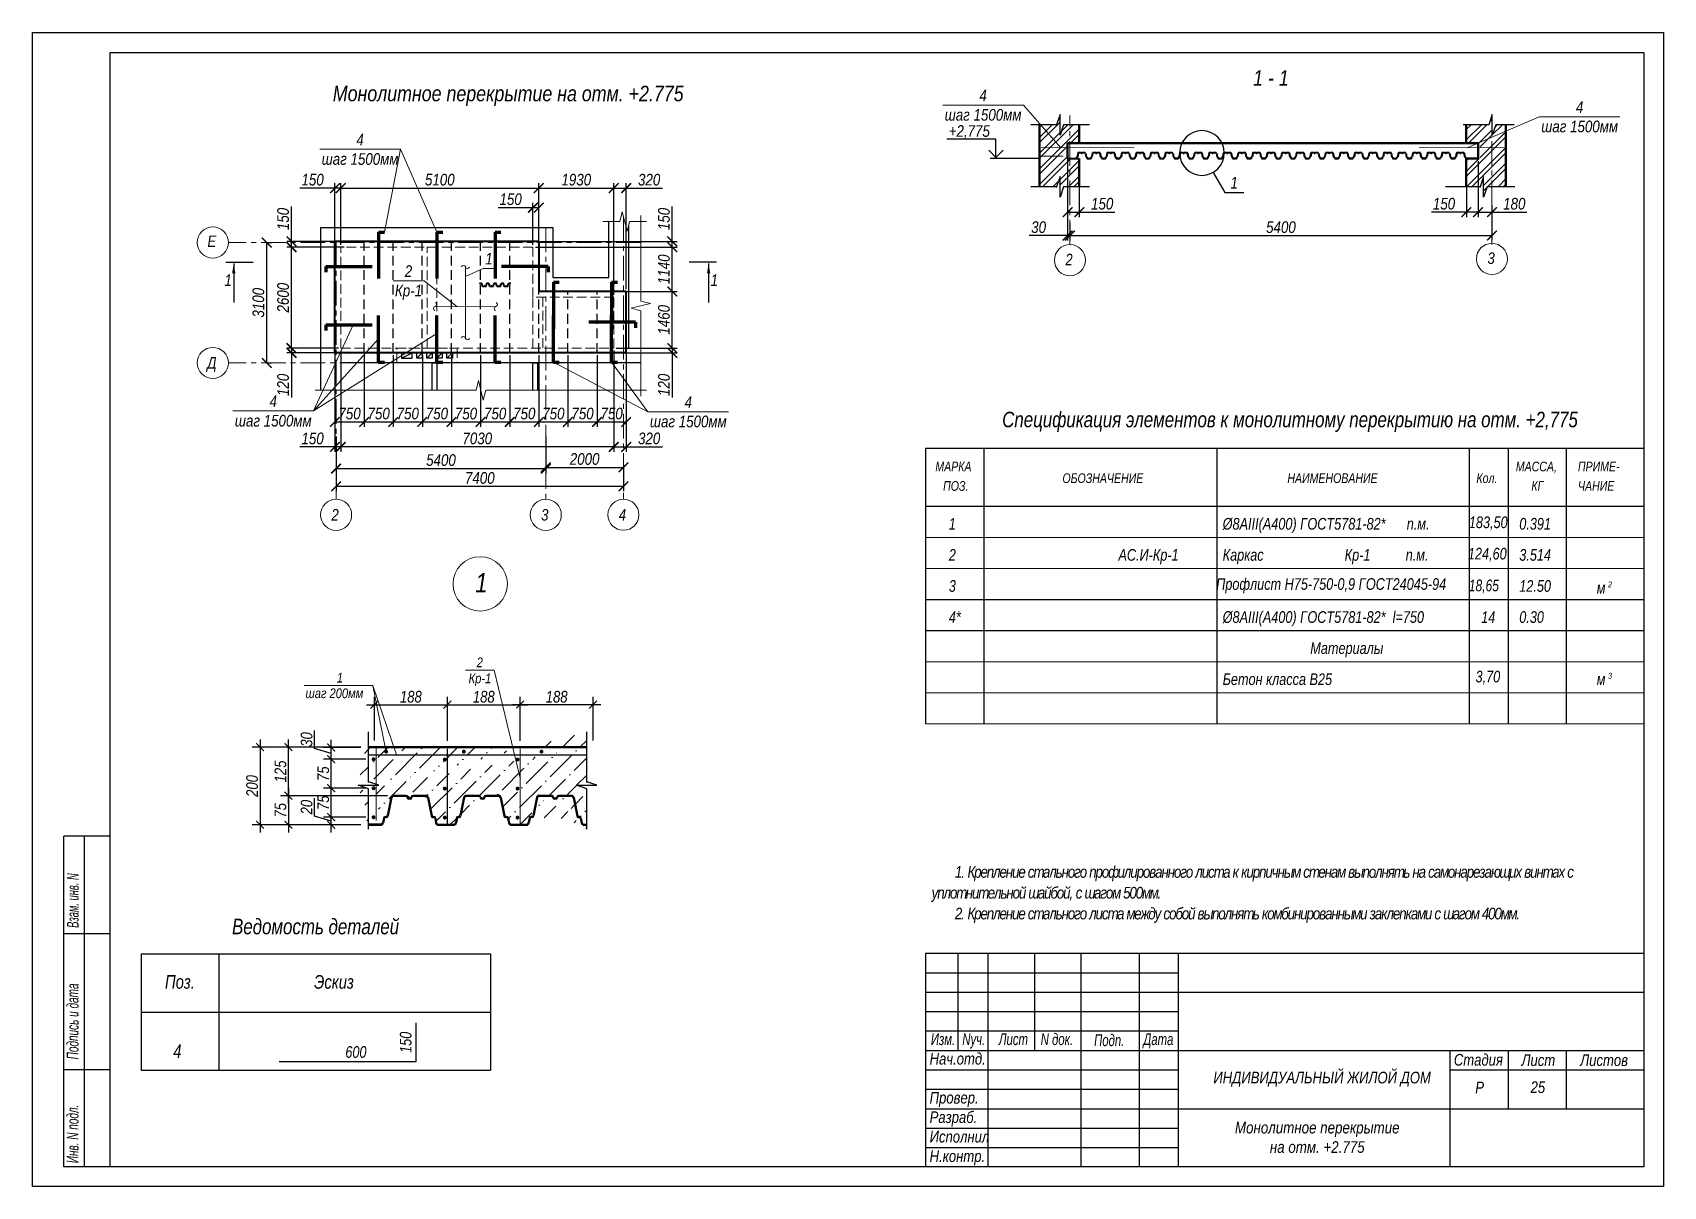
# Model space of a CAD drawing. Header units: millimetres. Extents: x 1582001 to 3303937, y 226471 to 491235.
# Drawn here: x 1624001 to 1666001, y 291255 to 320955 of the extents above; entities that cross this region are included whole.
import ezdxf
from ezdxf.enums import TextEntityAlignment as Align

# ---------------------------------------------------------------- set-up
doc = ezdxf.new("R2010")
doc.units = ezdxf.units.MM
for name, pattern in [('CENTER', [50.8, 31.75, -6.35, 6.35, -6.35]), ('DASHED2', [0.375, 0.25, -0.125]), ('gost5', [7, 5, -2, 0])]:
    doc.linetypes.add(name, pattern=pattern)
doc.layers.get('Defpoints').update_dxf_attribs({"color": 255, "lineweight": 30})
for name, color, linetype in [('00', 15, 'Continuous'), ('6', 7, 'Continuous'), ('Spezifikazia', 250, 'Continuous'), ('Формуляр', 138, 'Continuous')]:
    doc.layers.add(name, color=color, linetype=linetype)
for name, color, linetype, lineweight in [('A-Wall-G', 22, 'Continuous', 50), ('армирование', 20, 'Continuous', 30), ('Оси', 251, 'CENTER', 9), ('Основная', 250, 'Continuous', 40), ('Перегородки', 202, 'Continuous', 30), ('перекрытия', 7, 'Continuous', 40), ('Размеры', 7, 'Continuous', 18), ('средние', 92, 'Continuous', 30), ('Стены несущие', 7, 'Continuous', 40), ('таблица', 7, 'Continuous', 30), ('Текст', 202, 'Continuous', 15), ('Текст-пояснений', 135, 'Continuous', 15), ('тонкие', 163, 'Continuous', 20), ('Штриховки', 251, 'Continuous', 20)]:
    doc.layers.add(name, color=color, linetype=linetype, lineweight=lineweight)
doc.styles.add('GOST 2.304', font='ARIALNI.TTF', dxfattribs={"width": 0.98, "height": 300})
doc.styles.get("Standard").update_dxf_attribs({"font": 'ARIALNI.TTF', "height": 300})
doc.styles.add('STYLE1', font='ARIALNI.TTF', dxfattribs={"height": 300})
doc.styles.add('стиль1', font='ARIALNI.TTF', dxfattribs={"width": 0.98, "height": 300})
doc.styles.add('Текст', font='ARIALNI.TTF')
doc.dimstyles.new('ISO-25', dxfattribs={"dimscale": 100, "dimtxt": 2.5, "dimasz": 2.5, "dimexe": 1.25, "dimexo": 0.625, "dimtad": 1, "dimdec": 0, "dimtxsty": 'Standard', "dimblk": 'ARCHTICK', "dimcen": 2.5, "dimadec": 0, "dimazin": 0, "dimtfac": 1, "dimtdec": 0, "dimtmove": 0, "dimatfit": 3, "dimfxl": 0, "dimarcsym": 0})
doc.dimstyles.new('М_10', dxfattribs={"dimtxt": 270, "dimasz": 200, "dimexe": 200, "dimexo": 200, "dimgap": 50, "dimtad": 1, "dimdec": 0, "dimlfac": 0.1, "dimzin": 0, "dimdsep": 46, "dimtxsty": 'стиль1', "dimblk": 'ARCHTICK', "dimcen": 200, "dimdle": 200, "dimadec": 0, "dimazin": 0, "dimtfac": 1, "dimtdec": 0, "dimtofl": 0, "dimtmove": 1, "dimatfit": 3, "dimldrblk": 'NONE', "dimfxl": 0, "dimtolj": 1, "dimtzin": 0, "dimarcsym": 0})
doc.dimstyles.new('х2', dxfattribs={"dimscale": 100, "dimtxt": 2.5, "dimasz": 2.5, "dimexe": 1.25, "dimexo": 0.625, "dimtad": 1, "dimdec": 0, "dimlfac": 0.5, "dimtxsty": 'Standard', "dimblk": 'ARCHTICK', "dimcen": 2.5, "dimadec": 0, "dimazin": 0, "dimtfac": 1, "dimtdec": 0, "dimtmove": 0, "dimatfit": 3, "dimfxl": 0, "dimarcsym": 0})

msp = doc.modelspace()

# ---------------------------------------------------------------- texts
at = {"ltscale": 2, "char_height": 400, "width": 12867.82, "attachment_point": 1, "style": 'STYLE1'}
for s, insert in [('1 - 1', (1655435.5, 319988.6)), ('Монолитное перекрытие на отм. +2.775', (1631732.4, 319587.9))]:
    msp.add_mtext(s, dxfattribs=dict(at, insert=insert))
at = {"layer": 'Spezifikazia', "style": 'STYLE1'}
for s, height, width, p in [('Спецификация элементов к монолитному перекрытию на отм. +2,775', 400, 0.95, (1648971.5, 310796.2)), ('МАРКА', 250, 0.95, (1647250.6, 309661)), ('ОБОЗНАЧЕНИЕ', 250, 0.95, (1650523.7, 309361)), ('НАИМЕНОВАНИЕ', 250, 0.95, (1656316.9, 309361)), ('Кол.', 250, 0.95, (1661185.6, 309361)), ('МАССА,', 250, 0.95, (1662200.8, 309661)), ('ПРИМЕ-', 250, 0.95, (1663800.8, 309661)), ('ПОЗ.', 250, 0.95, (1647450.6, 309161)), ('КГ', 250, 0.95, (1662600.8, 309161)), ('ЧАНИЕ', 250, 0.95, (1663800.8, 309161)), ('1', 300, 0.95, (1647597.4, 308161)), ('%%C8AIII(А400) ГОСТ5781-82*      п.м.', 300, 0.95, (1654650.1, 308161)), ('183,50', 300, 0.95, (1660990.9, 308200.2)), ('0.391', 300, 0.95, (1662288.8, 308161)), ('2', 300, 0.95, (1647597.4, 307361)), ('АС.И-Кр-1', 300, 0.95, (1651965.9, 307361)), ('Каркас                       Кр-1          п.м.', 300, 0.95, (1654650.1, 307361)), ('124,60', 300, 0.95, (1660966.4, 307392.2)), ('3.514', 300, 0.95, (1662288.8, 307361)), ('3', 300, 0.95, (1647597.4, 306561)), ('3', 300, 0.95, (1647597.4, 306561)), ('Профлист Н75-750-0,9 ГОСT24045-94', 300, 0.95, (1654483.3, 306611)), ('18,65', 300, 0.9, (1660990.5, 306575.1)), ('12.50', 300, 0.95, (1662288.8, 306561)), ('м', 300, 0.95, (1664284.6, 306511)), ('м', 300, 0.95, (1664284.6, 306511)), ('2', 150, 0.95, (1664574.8, 306673.7)), ('2', 150, 0.95, (1664574.8, 306673.7)), ('4*', 300, 0.95, (1647597.4, 305761)), ('%%C8AIII(А400) ГОСТ5781-82*  l=750', 300, 0.95, (1654650.1, 305761)), ('14', 300, 0.95, (1661308.5, 305756.7)), ('0.30', 300, 0.95, (1662288.8, 305761)), ('Материалы', 300, 0.95, (1656907.5, 304961)), ('3,70', 300, 0.95, (1661163.3, 304228.5)), ('Бетон класса В25', 300, 0.95, (1654650.1, 304161)), ('м', 300, 0.95, (1664284.6, 304161)), ('3', 150, 0.95, (1664574.8, 304323.7))]:
    msp.add_text(s, height=height, dxfattribs=dict(at, width=width)).set_placement(p)
at = {"layer": 'Оси', "linetype": 'Continuous', "ltscale": 100, "style": 'GOST 2.304'}
for s, p in [('Е', (1628616.6, 315583.1)), ('Д', (1628616.6, 312452.3)), ('2', (1631791.3, 308542.6)), ('3', (1637191.3, 308542.6)), ('4', (1639191.3, 308543.7))]:
    msp.add_text(s, height=297.2, dxfattribs=at).set_placement(p, align=Align.MIDDLE_CENTER)
at = {"layer": 'Оси', "linetype": 'Continuous', "ltscale": 100, "attachment_point": 4, "style": 'GOST 2.304'}
for s, insert, char_height in [('{2}', (1650601.7, 315113.9), 297.23), ('3', (1661471.8, 315146.8), 297.2)]:
    msp.add_mtext(s, dxfattribs=dict(at, insert=insert, char_height=char_height))
at = {"layer": 'Размеры', "lineweight": 9, "ltscale": 100, "style": 'Текст'}
for s, p in [('4', (1648384.4, 319188.8)), ('шаг 1500мм', (1647491.3, 318688.8)), ('4', (1663748.9, 318889.8)), ('шаг 1500мм', (1662855.7, 318389.8)), ('1', (1635658.7, 314986.4)), ('2', (1633585.5, 314665.7)), ('Кр-1', (1633332.6, 314165.7))]:
    msp.add_text(s, height=300, dxfattribs=at).set_placement(p)
at = {"layer": 'Размеры', "linetype": 'Continuous', "lineweight": 25, "ltscale": 100}
for s, p in [('+2,775', (1647593.5, 318272.8)), ('1', (1628939.8, 314431.4)), ('1', (1641461.9, 314431.4))]:
    msp.add_text(s, height=300, dxfattribs=at).set_placement(p)
at = {"layer": 'Размеры', "ltscale": 100, "style": 'Текст'}
for s, p in [('4', (1632339.1, 318051.9)), ('шаг 1500мм', (1631446, 317551.9)), ('4', (1630103, 311314.9)), ('4', (1640792.3, 311296)), ('шаг 1500мм', (1629209.9, 310814.9)), ('шаг 1500мм', (1639899.1, 310796))]:
    msp.add_text(s, height=300, dxfattribs=at).set_placement(p)
at = {"layer": 'Размеры', "lineweight": 25, "ltscale": 100}
msp.add_text('1', height=300, dxfattribs=at).set_placement((1654851.8, 316940.9))
at = {"layer": 'Текст', "style": 'STYLE1', "width": 0.95}
for s, height, p in [('Ведомость деталей', 400, (1629137, 297743.9)), ('Поз.', 350, (1627410.6, 296343.6)), ('Эскиз', 350, (1631250.5, 296343.6)), ('4', 350, (1627623.5, 294560.8)), ('4', 350, (1627623.5, 294560.8)), ('600', 300, (1632055.3, 294564.9))]:
    msp.add_text(s, height=height, dxfattribs=at).set_placement(p)
at = {"layer": 'Текст', "ltscale": 100, "style": 'STYLE1', "width": 0.95}
msp.add_text('150', height=300, rotation=90, dxfattribs=at).set_placement((1633758.8, 294690.8))
at = {"layer": 'Текст', "insert": (1647153.1, 299499.9), "char_height": 300, "width": 18438.339, "attachment_point": 1, "line_spacing_factor": 1.071429, "style": 'STYLE1'}
msp.add_mtext('\\pi600;{\\T0.85;1. Крепление стального профилированного листа к кирпичным стенам выполнять на самонарезающих винтах с уплотнительной шайбой, с шагом 500мм.\\P\\pt1.2e+004;2. Крепление стального листа между собой выполнять комбинированными заклепками с шагом 400мм.}', dxfattribs=at)
at = {"layer": 'Текст-пояснений', "ltscale": 2, "style": 'STYLE1'}
msp.add_text('1', height=500, dxfattribs=at).set_placement((1635400.1, 306543))
at = {"layer": 'Текст-пояснений', "ltscale": 2, "char_height": 250, "width": 12867.82, "attachment_point": 1, "style": 'STYLE1'}
for s, insert in [('2', (1635436.3, 304869.9)), ('1', (1631835.5, 304475.2)), ('Кр-1', (1635230.3, 304458.3)), ('шаг 200мм', (1631030.1, 304074.5))]:
    msp.add_mtext(s, dxfattribs=dict(at, insert=insert))
at = {"layer": 'Формуляр', "linetype": 'Continuous', "style": 'STYLE1', "width": 0.7}
msp.add_text('Взам. инв. N', height=300, rotation=90, dxfattribs=at).set_placement((1625184.8, 297910.5))
at = {"layer": 'Формуляр', "color": 0, "style": 'STYLE1', "width": 0.75}
for s, p in [('Подпись и дата', (1625182, 294524.9)), ('Инв. N подл.', (1625182, 291851.5))]:
    msp.add_text(s, height=300, rotation=90, dxfattribs=at).set_placement(p)
at = {"layer": 'Формуляр', "color": 0, "style": 'STYLE1'}
for s, width, p in [('Изм.', 0.85, (1647134.9, 294893.1)), ('Изм.', 0.85, (1647134.9, 294893.1)), ('Nуч.', 0.85, (1647944.4, 294893.1)), ('Nуч.', 0.85, (1647944.4, 294893.1)), ('Лист', 0.85, (1648883.9, 294893.1)), ('Лист', 0.85, (1648883.9, 294893.1)), ('N док.', 0.85, (1649963.2, 294893.1)), ('N док.', 0.85, (1649963.2, 294893.1)), ('Подп.', 0.85, (1651339.3, 294866.2)), ('Подп.', 0.85, (1651339.3, 294866.2)), ('Дата', 0.85, (1652607.4, 294893.1)), ('Дата', 0.85, (1652607.4, 294893.1)), ('Нач.отд.', 0.98, (1647103, 294391.4)), ('Нач.отд.', 0.98, (1647103, 294391.4)), ('Стадия', 0.98, (1660604.3, 294363.2)), ('Лист', 0.98, (1662348, 294354.3)), ('Листов', 0.98, (1663859, 294354.3)), ('ИНДИВИДУАЛЬНЫЙ ЖИЛОЙ ДОМ', 0.98, (1654410.6, 293906.3)), ('Провер.', 0.98, (1647103, 293388.1)), ('Провер.', 0.98, (1647103, 293388.1)), ('Р', 0.98, (1661156.8, 293652.3)), ('Р', 0.98, (1661156.8, 293652.3)), ('25', 0.98, (1662580, 293658.4)), ('Разраб.', 0.98, (1647103, 292886.5)), ('Разраб.', 0.98, (1647103, 292886.5)), ('Исполнил', 0.98, (1647103, 292384.8)), ('Исполнил', 0.98, (1647103, 292384.8)), ('Н.контр.', 0.98, (1647103, 291883.2)), ('Н.контр.', 0.98, (1647103, 291883.2))]:
    msp.add_text(s, height=300, dxfattribs=dict(at, width=width)).set_placement(p)
at = {"layer": 'Формуляр', "color": 0, "insert": (1657086.3, 292917.5), "char_height": 300, "width": 12867.82, "attachment_point": 2, "style": 'STYLE1'}
msp.add_mtext('Монолитное перекрытие \\Pна отм. +2.775', dxfattribs=at)

# ---------------------------------------------------------------- blocks, each defined once
blk = doc.blocks.new('_ArchTick')
at = {"color": 0, "linetype": 'ByBlock', "const_width": 0.15}
blk.add_lwpolyline([(-0.5, -0.5), (0.5, 0.5)], dxfattribs=at)
blk = doc.blocks.new('*D1908')
at = {"layer": 'Defpoints', "color": 0, "lineweight": -3, "ltscale": 100, "transparency": 16777216}
for p in [(1637038, 316952), (1631938, 315432), (1637038, 315432)]:
    blk.add_point(p, dxfattribs=at)
at = {"layer": 'Размеры', "color": 0, "lineweight": -2, "ltscale": 100, "transparency": 16777216}
for p, q in [((1631938, 315495), (1631938, 317077)), ((1631938, 316952), (1637038, 316952)), ((1637038, 315495), (1637038, 317077))]:
    blk.add_line(p, q, dxfattribs=at)
at = {"layer": 'Размеры', "color": 0, "lineweight": -2, "ltscale": 100, "transparency": 16777216, "xscale": 250, "yscale": 250, "zscale": 250, "rotation": 180}
blk.add_blockref('_ArchTick', (1631938, 316952), dxfattribs=at)
at = {"layer": 'Размеры', "color": 0, "lineweight": -2, "ltscale": 100, "transparency": 16777216, "xscale": 250, "yscale": 250, "zscale": 250}
blk.add_blockref('_ArchTick', (1637038, 316952), dxfattribs=at)
at = {"layer": 'Размеры', "color": 0, "ltscale": 100, "transparency": 16777216, "insert": (1634488, 317168), "char_height": 300, "attachment_point": 5}
blk.add_mtext('5100', dxfattribs=at)
blk = doc.blocks.new('*D1909')
at = {"layer": 'Defpoints', "color": 0, "lineweight": -3, "ltscale": 100, "transparency": 16777216}
for p in [(1638968, 316952), (1637038, 314292), (1638968, 314142)]:
    blk.add_point(p, dxfattribs=at)
at = {"layer": 'Размеры', "color": 0, "lineweight": -2, "ltscale": 100, "transparency": 16777216}
for p, q in [((1637038, 314355), (1637038, 317077)), ((1637038, 316952), (1638968, 316952)), ((1638968, 314205), (1638968, 317077))]:
    blk.add_line(p, q, dxfattribs=at)
at = {"layer": 'Размеры', "color": 0, "lineweight": -2, "ltscale": 100, "transparency": 16777216, "xscale": 250, "yscale": 250, "zscale": 250, "rotation": 180}
blk.add_blockref('_ArchTick', (1637038, 316952), dxfattribs=at)
at = {"layer": 'Размеры', "color": 0, "lineweight": -2, "ltscale": 100, "transparency": 16777216, "xscale": 250, "yscale": 250, "zscale": 250}
blk.add_blockref('_ArchTick', (1638968, 316952), dxfattribs=at)
at = {"layer": 'Размеры', "color": 0, "ltscale": 100, "transparency": 16777216, "insert": (1638003, 317168), "char_height": 300, "attachment_point": 5}
blk.add_mtext('1930', dxfattribs=at)
blk = doc.blocks.new('*D1910')
at = {"layer": 'Defpoints', "color": 0, "lineweight": -3, "ltscale": 100, "transparency": 16777216}
for p in [(1636888, 316449), (1636888, 315432), (1637038, 315432)]:
    blk.add_point(p, dxfattribs=at)
at = {"layer": 'Размеры', "color": 0, "lineweight": -2, "ltscale": 100, "transparency": 16777216}
for p, q in [((1636888, 316449), (1635987, 316449)), ((1636888, 315495), (1636888, 316574)), ((1637038, 316449), (1636888, 316449)), ((1637038, 315495), (1637038, 316574))]:
    blk.add_line(p, q, dxfattribs=at)
at = {"layer": 'Размеры', "color": 0, "lineweight": -2, "ltscale": 100, "transparency": 16777216, "xscale": 250, "yscale": 250, "zscale": 250, "rotation": 180}
blk.add_blockref('_ArchTick', (1636888, 316449), dxfattribs=at)
at = {"layer": 'Размеры', "color": 0, "lineweight": -2, "ltscale": 100, "transparency": 16777216, "xscale": 250, "yscale": 250, "zscale": 250}
blk.add_blockref('_ArchTick', (1637038, 316449), dxfattribs=at)
at = {"layer": 'Размеры', "color": 0, "ltscale": 100, "transparency": 16777216, "insert": (1636312, 316665), "char_height": 300, "attachment_point": 5}
blk.add_mtext('150', dxfattribs=at)
blk = doc.blocks.new('*D1911')
at = {"layer": 'Defpoints', "color": 0, "lineweight": -3, "ltscale": 100, "transparency": 16777216}
for p in [(1639288, 316952), (1638968, 314292), (1639288, 314292)]:
    blk.add_point(p, dxfattribs=at)
at = {"layer": 'Размеры', "color": 0, "lineweight": -2, "ltscale": 100, "transparency": 16777216}
for p, q in [((1638968, 314355), (1638968, 317077)), ((1638968, 316952), (1639288, 316952)), ((1639288, 314355), (1639288, 317077)), ((1639288, 316952), (1640220, 316952))]:
    blk.add_line(p, q, dxfattribs=at)
at = {"layer": 'Размеры', "color": 0, "lineweight": -2, "ltscale": 100, "transparency": 16777216, "xscale": 250, "yscale": 250, "zscale": 250, "rotation": 180}
blk.add_blockref('_ArchTick', (1638968, 316952), dxfattribs=at)
at = {"layer": 'Размеры', "color": 0, "lineweight": -2, "ltscale": 100, "transparency": 16777216, "xscale": 250, "yscale": 250, "zscale": 250}
blk.add_blockref('_ArchTick', (1639288, 316952), dxfattribs=at)
at = {"layer": 'Размеры', "color": 0, "ltscale": 100, "transparency": 16777216, "insert": (1639879, 317168), "char_height": 300, "attachment_point": 5}
blk.add_mtext('320', dxfattribs=at)
blk = doc.blocks.new('*D1912')
at = {"layer": 'Defpoints', "color": 0, "lineweight": -3, "ltscale": 100, "transparency": 16777216}
for p in [(1631788, 316952), (1631788, 315432), (1631938, 315432)]:
    blk.add_point(p, dxfattribs=at)
at = {"layer": 'Размеры', "color": 0, "lineweight": -2, "ltscale": 100, "transparency": 16777216}
for p, q in [((1631788, 316952), (1630887, 316952)), ((1631788, 315495), (1631788, 317077)), ((1631938, 316952), (1631788, 316952)), ((1631938, 315495), (1631938, 317077))]:
    blk.add_line(p, q, dxfattribs=at)
at = {"layer": 'Размеры', "color": 0, "lineweight": -2, "ltscale": 100, "transparency": 16777216, "xscale": 250, "yscale": 250, "zscale": 250, "rotation": 180}
blk.add_blockref('_ArchTick', (1631788, 316952), dxfattribs=at)
at = {"layer": 'Размеры', "color": 0, "lineweight": -2, "ltscale": 100, "transparency": 16777216, "xscale": 250, "yscale": 250, "zscale": 250}
blk.add_blockref('_ArchTick', (1631938, 316952), dxfattribs=at)
at = {"layer": 'Размеры', "color": 0, "ltscale": 100, "transparency": 16777216, "insert": (1631212, 317168), "char_height": 300, "attachment_point": 5}
blk.add_mtext('150', dxfattribs=at)
blk = doc.blocks.new('*D1913')
at = {"layer": 'Defpoints', "color": 0, "lineweight": -3, "ltscale": 100, "transparency": 16777216}
for p in [(1638968, 314292), (1640476, 314292), (1638968, 312832)]:
    blk.add_point(p, dxfattribs=at)
at = {"layer": 'Размеры', "color": 0, "lineweight": -2, "ltscale": 100, "transparency": 16777216}
for p, q in [((1639030, 314292), (1640601, 314292)), ((1640476, 312832), (1640476, 314292)), ((1639030, 312832), (1640601, 312832))]:
    blk.add_line(p, q, dxfattribs=at)
at = {"layer": 'Размеры', "color": 0, "lineweight": -2, "ltscale": 100, "transparency": 16777216, "xscale": 250, "yscale": 250, "zscale": 250}
for p, rotation in [((1640476, 314292), 90), ((1640476, 312832), 270)]:
    blk.add_blockref('_ArchTick', p, dxfattribs=dict(at, rotation=rotation))
at = {"layer": 'Размеры', "color": 0, "ltscale": 100, "transparency": 16777216, "insert": (1640261, 313562), "char_height": 300, "attachment_point": 5, "rotation": 90}
blk.add_mtext('1460', dxfattribs=at)
blk = doc.blocks.new('*D1914')
at = {"layer": 'Defpoints', "color": 0, "lineweight": -3, "ltscale": 100, "transparency": 16777216}
for p in [(1636888, 315432), (1640476, 315432), (1637038, 314292)]:
    blk.add_point(p, dxfattribs=at)
at = {"layer": 'Размеры', "color": 0, "lineweight": -2, "ltscale": 100, "transparency": 16777216}
for p, q in [((1636950, 315432), (1640601, 315432)), ((1640476, 314292), (1640476, 315432)), ((1637100, 314292), (1640601, 314292))]:
    blk.add_line(p, q, dxfattribs=at)
at = {"layer": 'Размеры', "color": 0, "lineweight": -2, "ltscale": 100, "transparency": 16777216, "xscale": 250, "yscale": 250, "zscale": 250}
for p, rotation in [((1640476, 315432), 90), ((1640476, 314292), 270)]:
    blk.add_blockref('_ArchTick', p, dxfattribs=dict(at, rotation=rotation))
at = {"layer": 'Размеры', "color": 0, "ltscale": 100, "transparency": 16777216, "insert": (1640261, 314862), "char_height": 300, "attachment_point": 5, "rotation": 90}
blk.add_mtext('1140', dxfattribs=at)
blk = doc.blocks.new('*D1915')
at = {"layer": 'Defpoints', "color": 0, "lineweight": -3, "ltscale": 100, "transparency": 16777216}
for p in [(1636888, 315432), (1636929, 315582), (1640476, 315582)]:
    blk.add_point(p, dxfattribs=at)
at = {"layer": 'Размеры', "color": 0, "lineweight": -2, "ltscale": 100, "transparency": 16777216}
for p, q in [((1640476, 315582), (1640476, 316483)), ((1636950, 315432), (1640601, 315432)), ((1636991, 315582), (1640601, 315582)), ((1640476, 315432), (1640476, 315582))]:
    blk.add_line(p, q, dxfattribs=at)
at = {"layer": 'Размеры', "color": 0, "lineweight": -2, "ltscale": 100, "transparency": 16777216, "xscale": 250, "yscale": 250, "zscale": 250}
for p, rotation in [((1640476, 315582), 90), ((1640476, 315432), 270)]:
    blk.add_blockref('_ArchTick', p, dxfattribs=dict(at, rotation=rotation))
at = {"layer": 'Размеры', "color": 0, "ltscale": 100, "transparency": 16777216, "insert": (1640261, 316158), "char_height": 300, "attachment_point": 5, "rotation": 90}
blk.add_mtext('150', dxfattribs=at)
blk = doc.blocks.new('*D1916')
at = {"layer": 'Defpoints', "color": 0, "lineweight": -3, "ltscale": 100, "transparency": 16777216}
for p in [(1638968, 312832), (1638968, 312712), (1640476, 312712)]:
    blk.add_point(p, dxfattribs=at)
at = {"layer": 'Размеры', "color": 0, "lineweight": -2, "ltscale": 100, "transparency": 16777216}
for p, q in [((1640476, 312832), (1640476, 313082)), ((1639030, 312832), (1640601, 312832)), ((1639030, 312712), (1640601, 312712)), ((1640476, 312832), (1640476, 312712)), ((1640476, 312712), (1640476, 311562))]:
    blk.add_line(p, q, dxfattribs=at)
at = {"layer": 'Размеры', "color": 0, "lineweight": -2, "ltscale": 100, "transparency": 16777216, "xscale": 250, "yscale": 250, "zscale": 250}
for p, rotation in [((1640476, 312832), 270), ((1640476, 312712), 90)]:
    blk.add_blockref('_ArchTick', p, dxfattribs=dict(at, rotation=rotation))
at = {"layer": 'Размеры', "color": 0, "ltscale": 100, "transparency": 16777216, "insert": (1640261, 311887), "char_height": 300, "attachment_point": 5, "rotation": 90}
blk.add_mtext('120', dxfattribs=at)
blk = doc.blocks.new('*D1917')
at = {"layer": 'Defpoints', "color": 0, "lineweight": -3, "ltscale": 100, "transparency": 16777216}
for p in [(1631938, 312832), (1638968, 312832), (1631938, 310291)]:
    blk.add_point(p, dxfattribs=at)
at = {"layer": 'Размеры', "color": 0, "lineweight": -2, "ltscale": 100, "transparency": 16777216}
for p, q in [((1631938, 312770), (1631938, 310166)), ((1638968, 312770), (1638968, 310166)), ((1638968, 310291), (1631938, 310291))]:
    blk.add_line(p, q, dxfattribs=at)
at = {"layer": 'Размеры', "color": 0, "lineweight": -2, "ltscale": 100, "transparency": 16777216, "xscale": 250, "yscale": 250, "zscale": 250, "rotation": 180}
blk.add_blockref('_ArchTick', (1631938, 310291), dxfattribs=at)
at = {"layer": 'Размеры', "color": 0, "lineweight": -2, "ltscale": 100, "transparency": 16777216, "xscale": 250, "yscale": 250, "zscale": 250}
blk.add_blockref('_ArchTick', (1638968, 310291), dxfattribs=at)
at = {"layer": 'Размеры', "color": 0, "ltscale": 100, "transparency": 16777216, "insert": (1635453, 310507), "char_height": 300, "attachment_point": 5}
blk.add_mtext('7030', dxfattribs=at)
blk = doc.blocks.new('*D1918')
at = {"layer": 'Defpoints', "color": 0, "lineweight": -3, "ltscale": 100, "transparency": 16777216}
for p in [(1638968, 312832), (1639288, 312832), (1639288, 310291)]:
    blk.add_point(p, dxfattribs=at)
at = {"layer": 'Размеры', "color": 0, "lineweight": -2, "ltscale": 100, "transparency": 16777216}
for p, q in [((1638968, 312770), (1638968, 310166)), ((1639288, 312770), (1639288, 310166)), ((1638968, 310291), (1639288, 310291)), ((1639288, 310291), (1640220, 310291))]:
    blk.add_line(p, q, dxfattribs=at)
at = {"layer": 'Размеры', "color": 0, "lineweight": -2, "ltscale": 100, "transparency": 16777216, "xscale": 250, "yscale": 250, "zscale": 250, "rotation": 180}
blk.add_blockref('_ArchTick', (1638968, 310291), dxfattribs=at)
at = {"layer": 'Размеры', "color": 0, "lineweight": -2, "ltscale": 100, "transparency": 16777216, "xscale": 250, "yscale": 250, "zscale": 250}
blk.add_blockref('_ArchTick', (1639288, 310291), dxfattribs=at)
at = {"layer": 'Размеры', "color": 0, "ltscale": 100, "transparency": 16777216, "insert": (1639879, 310507), "char_height": 300, "attachment_point": 5}
blk.add_mtext('320', dxfattribs=at)
blk = doc.blocks.new('*D1919')
at = {"layer": 'Defpoints', "color": 0, "lineweight": -3, "ltscale": 100, "transparency": 16777216}
for p in [(1631788, 312832), (1631938, 312832), (1631788, 310291)]:
    blk.add_point(p, dxfattribs=at)
at = {"layer": 'Размеры', "color": 0, "lineweight": -2, "ltscale": 100, "transparency": 16777216}
for p, q in [((1631788, 312770), (1631788, 310166)), ((1631938, 312770), (1631938, 310166)), ((1631788, 310291), (1630887, 310291)), ((1631938, 310291), (1631788, 310291))]:
    blk.add_line(p, q, dxfattribs=at)
at = {"layer": 'Размеры', "color": 0, "lineweight": -2, "ltscale": 100, "transparency": 16777216, "xscale": 250, "yscale": 250, "zscale": 250, "rotation": 180}
blk.add_blockref('_ArchTick', (1631788, 310291), dxfattribs=at)
at = {"layer": 'Размеры', "color": 0, "lineweight": -2, "ltscale": 100, "transparency": 16777216, "xscale": 250, "yscale": 250, "zscale": 250}
blk.add_blockref('_ArchTick', (1631938, 310291), dxfattribs=at)
at = {"layer": 'Размеры', "color": 0, "ltscale": 100, "transparency": 16777216, "insert": (1631212, 310507), "char_height": 300, "attachment_point": 5}
blk.add_mtext('150', dxfattribs=at)
blk = doc.blocks.new('*D1920')
at = {"layer": 'Defpoints', "color": 0, "lineweight": -3, "ltscale": 100, "transparency": 16777216}
for p in [(1630669, 315432), (1631938, 315432), (1631938, 312832)]:
    blk.add_point(p, dxfattribs=at)
at = {"layer": 'Размеры', "color": 0, "lineweight": -2, "ltscale": 100, "transparency": 16777216}
for p, q in [((1631875, 315432), (1630544, 315432)), ((1630669, 312832), (1630669, 315432)), ((1631875, 312832), (1630544, 312832))]:
    blk.add_line(p, q, dxfattribs=at)
at = {"layer": 'Размеры', "color": 0, "lineweight": -2, "ltscale": 100, "transparency": 16777216, "xscale": 250, "yscale": 250, "zscale": 250}
for p, rotation in [((1630669, 315432), 90), ((1630669, 312832), 270)]:
    blk.add_blockref('_ArchTick', p, dxfattribs=dict(at, rotation=rotation))
at = {"layer": 'Размеры', "color": 0, "ltscale": 100, "transparency": 16777216, "insert": (1630453, 314132), "char_height": 300, "attachment_point": 5, "rotation": 90}
blk.add_mtext('2600', dxfattribs=at)
blk = doc.blocks.new('*D1921')
at = {"layer": 'Defpoints', "color": 0, "lineweight": -3, "ltscale": 100, "transparency": 16777216}
for p in [(1630669, 315582), (1632086, 315582), (1632086, 315432)]:
    blk.add_point(p, dxfattribs=at)
at = {"layer": 'Размеры', "color": 0, "lineweight": -2, "ltscale": 100, "transparency": 16777216}
for p, q in [((1630669, 315582), (1630669, 316483)), ((1632023, 315582), (1630544, 315582)), ((1632023, 315432), (1630544, 315432)), ((1630669, 315432), (1630669, 315582))]:
    blk.add_line(p, q, dxfattribs=at)
at = {"layer": 'Размеры', "color": 0, "lineweight": -2, "ltscale": 100, "transparency": 16777216, "xscale": 250, "yscale": 250, "zscale": 250}
for p, rotation in [((1630669, 315582), 90), ((1630669, 315432), 270)]:
    blk.add_blockref('_ArchTick', p, dxfattribs=dict(at, rotation=rotation))
at = {"layer": 'Размеры', "color": 0, "ltscale": 100, "transparency": 16777216, "insert": (1630453, 316158), "char_height": 300, "attachment_point": 5, "rotation": 90}
blk.add_mtext('150', dxfattribs=at)
blk = doc.blocks.new('*D1922')
at = {"layer": 'Defpoints', "color": 0, "lineweight": -3, "ltscale": 100, "transparency": 16777216}
for p in [(1630669, 312712), (1631938, 312832), (1631938, 312712)]:
    blk.add_point(p, dxfattribs=at)
at = {"layer": 'Размеры', "color": 0, "lineweight": -2, "ltscale": 100, "transparency": 16777216}
for p, q in [((1630669, 312832), (1630669, 313082)), ((1631875, 312832), (1630544, 312832)), ((1631875, 312712), (1630544, 312712)), ((1630669, 312832), (1630669, 312712)), ((1630669, 312712), (1630669, 311562))]:
    blk.add_line(p, q, dxfattribs=at)
at = {"layer": 'Размеры', "color": 0, "lineweight": -2, "ltscale": 100, "transparency": 16777216, "xscale": 250, "yscale": 250, "zscale": 250}
for p, rotation in [((1630669, 312832), 270), ((1630669, 312712), 90)]:
    blk.add_blockref('_ArchTick', p, dxfattribs=dict(at, rotation=rotation))
at = {"layer": 'Размеры', "color": 0, "ltscale": 100, "transparency": 16777216, "insert": (1630453, 311887), "char_height": 300, "attachment_point": 5, "rotation": 90}
blk.add_mtext('120', dxfattribs=at)
blk = doc.blocks.new('*D1923')
at = {"layer": 'Defpoints', "color": 0, "lineweight": -3, "ltscale": 100, "transparency": 16777216}
for p in [(1631788, 312712), (1632538, 312712), (1632538, 310933)]:
    blk.add_point(p, dxfattribs=at)
at = {"layer": 'Размеры', "color": 0, "lineweight": -2, "ltscale": 100, "transparency": 16777216}
for p, q in [((1631788, 312650), (1631788, 310808)), ((1632538, 312650), (1632538, 310808)), ((1631788, 310933), (1632538, 310933))]:
    blk.add_line(p, q, dxfattribs=at)
at = {"layer": 'Размеры', "color": 0, "lineweight": -2, "ltscale": 100, "transparency": 16777216, "xscale": 250, "yscale": 250, "zscale": 250, "rotation": 180}
blk.add_blockref('_ArchTick', (1631788, 310933), dxfattribs=at)
at = {"layer": 'Размеры', "color": 0, "lineweight": -2, "ltscale": 100, "transparency": 16777216, "xscale": 250, "yscale": 250, "zscale": 250}
blk.add_blockref('_ArchTick', (1632538, 310933), dxfattribs=at)
at = {"layer": 'Размеры', "color": 0, "ltscale": 100, "transparency": 16777216, "insert": (1632163, 311148), "char_height": 300, "attachment_point": 5}
blk.add_mtext('750', dxfattribs=at)
blk = doc.blocks.new('*D1924')
at = {"layer": 'Defpoints', "color": 0, "lineweight": -3, "ltscale": 100, "transparency": 16777216}
for p in [(1632538, 312712), (1633288, 312712), (1633288, 310933)]:
    blk.add_point(p, dxfattribs=at)
at = {"layer": 'Размеры', "color": 0, "lineweight": -2, "ltscale": 100, "transparency": 16777216}
for p, q in [((1632538, 312650), (1632538, 310808)), ((1633288, 312650), (1633288, 310808)), ((1632538, 310933), (1633288, 310933))]:
    blk.add_line(p, q, dxfattribs=at)
at = {"layer": 'Размеры', "color": 0, "lineweight": -2, "ltscale": 100, "transparency": 16777216, "xscale": 250, "yscale": 250, "zscale": 250, "rotation": 180}
blk.add_blockref('_ArchTick', (1632538, 310933), dxfattribs=at)
at = {"layer": 'Размеры', "color": 0, "lineweight": -2, "ltscale": 100, "transparency": 16777216, "xscale": 250, "yscale": 250, "zscale": 250}
blk.add_blockref('_ArchTick', (1633288, 310933), dxfattribs=at)
at = {"layer": 'Размеры', "color": 0, "ltscale": 100, "transparency": 16777216, "insert": (1632913, 311148), "char_height": 300, "attachment_point": 5}
blk.add_mtext('750', dxfattribs=at)
blk = doc.blocks.new('*D1925')
at = {"layer": 'Defpoints', "color": 0, "lineweight": -3, "ltscale": 100, "transparency": 16777216}
for p in [(1633288, 312712), (1634038, 312712), (1634038, 310933)]:
    blk.add_point(p, dxfattribs=at)
at = {"layer": 'Размеры', "color": 0, "lineweight": -2, "ltscale": 100, "transparency": 16777216}
for p, q in [((1633288, 312650), (1633288, 310808)), ((1634038, 312650), (1634038, 310808)), ((1633288, 310933), (1634038, 310933))]:
    blk.add_line(p, q, dxfattribs=at)
at = {"layer": 'Размеры', "color": 0, "lineweight": -2, "ltscale": 100, "transparency": 16777216, "xscale": 250, "yscale": 250, "zscale": 250, "rotation": 180}
blk.add_blockref('_ArchTick', (1633288, 310933), dxfattribs=at)
at = {"layer": 'Размеры', "color": 0, "lineweight": -2, "ltscale": 100, "transparency": 16777216, "xscale": 250, "yscale": 250, "zscale": 250}
blk.add_blockref('_ArchTick', (1634038, 310933), dxfattribs=at)
at = {"layer": 'Размеры', "color": 0, "ltscale": 100, "transparency": 16777216, "insert": (1633663, 311148), "char_height": 300, "attachment_point": 5}
blk.add_mtext('750', dxfattribs=at)
blk = doc.blocks.new('*D1926')
at = {"layer": 'Defpoints', "color": 0, "lineweight": -3, "ltscale": 100, "transparency": 16777216}
for p in [(1634038, 312712), (1634788, 312712), (1634788, 310933)]:
    blk.add_point(p, dxfattribs=at)
at = {"layer": 'Размеры', "color": 0, "lineweight": -2, "ltscale": 100, "transparency": 16777216}
for p, q in [((1634038, 312650), (1634038, 310808)), ((1634788, 312650), (1634788, 310808)), ((1634038, 310933), (1634788, 310933))]:
    blk.add_line(p, q, dxfattribs=at)
at = {"layer": 'Размеры', "color": 0, "lineweight": -2, "ltscale": 100, "transparency": 16777216, "xscale": 250, "yscale": 250, "zscale": 250, "rotation": 180}
blk.add_blockref('_ArchTick', (1634038, 310933), dxfattribs=at)
at = {"layer": 'Размеры', "color": 0, "lineweight": -2, "ltscale": 100, "transparency": 16777216, "xscale": 250, "yscale": 250, "zscale": 250}
blk.add_blockref('_ArchTick', (1634788, 310933), dxfattribs=at)
at = {"layer": 'Размеры', "color": 0, "ltscale": 100, "transparency": 16777216, "insert": (1634413, 311148), "char_height": 300, "attachment_point": 5}
blk.add_mtext('750', dxfattribs=at)
blk = doc.blocks.new('*D1927')
at = {"layer": 'Defpoints', "color": 0, "lineweight": -3, "ltscale": 100, "transparency": 16777216}
for p in [(1634788, 312712), (1635538, 312712), (1635538, 310933)]:
    blk.add_point(p, dxfattribs=at)
at = {"layer": 'Размеры', "color": 0, "lineweight": -2, "ltscale": 100, "transparency": 16777216}
for p, q in [((1634788, 312650), (1634788, 310808)), ((1635538, 312650), (1635538, 310808)), ((1634788, 310933), (1635538, 310933))]:
    blk.add_line(p, q, dxfattribs=at)
at = {"layer": 'Размеры', "color": 0, "lineweight": -2, "ltscale": 100, "transparency": 16777216, "xscale": 250, "yscale": 250, "zscale": 250, "rotation": 180}
blk.add_blockref('_ArchTick', (1634788, 310933), dxfattribs=at)
at = {"layer": 'Размеры', "color": 0, "lineweight": -2, "ltscale": 100, "transparency": 16777216, "xscale": 250, "yscale": 250, "zscale": 250}
blk.add_blockref('_ArchTick', (1635538, 310933), dxfattribs=at)
at = {"layer": 'Размеры', "color": 0, "ltscale": 100, "transparency": 16777216, "insert": (1635163, 311148), "char_height": 300, "attachment_point": 5}
blk.add_mtext('750', dxfattribs=at)
blk = doc.blocks.new('*D1928')
at = {"layer": 'Defpoints', "color": 0, "lineweight": -3, "ltscale": 100, "transparency": 16777216}
for p in [(1635538, 312712), (1636288, 312712), (1636288, 310933)]:
    blk.add_point(p, dxfattribs=at)
at = {"layer": 'Размеры', "color": 0, "lineweight": -2, "ltscale": 100, "transparency": 16777216}
for p, q in [((1635538, 312650), (1635538, 310808)), ((1636288, 312650), (1636288, 310808)), ((1635538, 310933), (1636288, 310933))]:
    blk.add_line(p, q, dxfattribs=at)
at = {"layer": 'Размеры', "color": 0, "lineweight": -2, "ltscale": 100, "transparency": 16777216, "xscale": 250, "yscale": 250, "zscale": 250, "rotation": 180}
blk.add_blockref('_ArchTick', (1635538, 310933), dxfattribs=at)
at = {"layer": 'Размеры', "color": 0, "lineweight": -2, "ltscale": 100, "transparency": 16777216, "xscale": 250, "yscale": 250, "zscale": 250}
blk.add_blockref('_ArchTick', (1636288, 310933), dxfattribs=at)
at = {"layer": 'Размеры', "color": 0, "ltscale": 100, "transparency": 16777216, "insert": (1635913, 311148), "char_height": 300, "attachment_point": 5}
blk.add_mtext('750', dxfattribs=at)
blk = doc.blocks.new('*D1929')
at = {"layer": 'Defpoints', "color": 0, "lineweight": -3, "ltscale": 100, "transparency": 16777216}
for p in [(1636288, 312712), (1637038, 312712), (1637038, 310933)]:
    blk.add_point(p, dxfattribs=at)
at = {"layer": 'Размеры', "color": 0, "lineweight": -2, "ltscale": 100, "transparency": 16777216}
for p, q in [((1636288, 312650), (1636288, 310808)), ((1637038, 312650), (1637038, 310808)), ((1636288, 310933), (1637038, 310933))]:
    blk.add_line(p, q, dxfattribs=at)
at = {"layer": 'Размеры', "color": 0, "lineweight": -2, "ltscale": 100, "transparency": 16777216, "xscale": 250, "yscale": 250, "zscale": 250, "rotation": 180}
blk.add_blockref('_ArchTick', (1636288, 310933), dxfattribs=at)
at = {"layer": 'Размеры', "color": 0, "lineweight": -2, "ltscale": 100, "transparency": 16777216, "xscale": 250, "yscale": 250, "zscale": 250}
blk.add_blockref('_ArchTick', (1637038, 310933), dxfattribs=at)
at = {"layer": 'Размеры', "color": 0, "ltscale": 100, "transparency": 16777216, "insert": (1636663, 311148), "char_height": 300, "attachment_point": 5}
blk.add_mtext('750', dxfattribs=at)
blk = doc.blocks.new('*D1930')
at = {"layer": 'Defpoints', "color": 0, "lineweight": -3, "ltscale": 100, "transparency": 16777216}
for p in [(1637038, 312712), (1637788, 312712), (1637788, 310933)]:
    blk.add_point(p, dxfattribs=at)
at = {"layer": 'Размеры', "color": 0, "lineweight": -2, "ltscale": 100, "transparency": 16777216}
for p, q in [((1637038, 312650), (1637038, 310808)), ((1637788, 312650), (1637788, 310808)), ((1637038, 310933), (1637788, 310933))]:
    blk.add_line(p, q, dxfattribs=at)
at = {"layer": 'Размеры', "color": 0, "lineweight": -2, "ltscale": 100, "transparency": 16777216, "xscale": 250, "yscale": 250, "zscale": 250, "rotation": 180}
blk.add_blockref('_ArchTick', (1637038, 310933), dxfattribs=at)
at = {"layer": 'Размеры', "color": 0, "lineweight": -2, "ltscale": 100, "transparency": 16777216, "xscale": 250, "yscale": 250, "zscale": 250}
blk.add_blockref('_ArchTick', (1637788, 310933), dxfattribs=at)
at = {"layer": 'Размеры', "color": 0, "ltscale": 100, "transparency": 16777216, "insert": (1637413, 311148), "char_height": 300, "attachment_point": 5}
blk.add_mtext('750', dxfattribs=at)
blk = doc.blocks.new('*D1931')
at = {"layer": 'Defpoints', "color": 0, "lineweight": -3, "ltscale": 100, "transparency": 16777216}
for p in [(1637788, 312712), (1638538, 312712), (1638538, 310933)]:
    blk.add_point(p, dxfattribs=at)
at = {"layer": 'Размеры', "color": 0, "lineweight": -2, "ltscale": 100, "transparency": 16777216}
for p, q in [((1637788, 312650), (1637788, 310808)), ((1638538, 312650), (1638538, 310808)), ((1637788, 310933), (1638538, 310933))]:
    blk.add_line(p, q, dxfattribs=at)
at = {"layer": 'Размеры', "color": 0, "lineweight": -2, "ltscale": 100, "transparency": 16777216, "xscale": 250, "yscale": 250, "zscale": 250, "rotation": 180}
blk.add_blockref('_ArchTick', (1637788, 310933), dxfattribs=at)
at = {"layer": 'Размеры', "color": 0, "lineweight": -2, "ltscale": 100, "transparency": 16777216, "xscale": 250, "yscale": 250, "zscale": 250}
blk.add_blockref('_ArchTick', (1638538, 310933), dxfattribs=at)
at = {"layer": 'Размеры', "color": 0, "ltscale": 100, "transparency": 16777216, "insert": (1638163, 311148), "char_height": 300, "attachment_point": 5}
blk.add_mtext('750', dxfattribs=at)
blk = doc.blocks.new('*D1932')
at = {"layer": 'Defpoints', "color": 0, "lineweight": -3, "ltscale": 100, "transparency": 16777216}
for p in [(1638538, 312712), (1639288, 312712), (1639288, 310933)]:
    blk.add_point(p, dxfattribs=at)
at = {"layer": 'Размеры', "color": 0, "lineweight": -2, "ltscale": 100, "transparency": 16777216}
for p, q in [((1638538, 312650), (1638538, 310808)), ((1639288, 312650), (1639288, 310808)), ((1638538, 310933), (1639288, 310933))]:
    blk.add_line(p, q, dxfattribs=at)
at = {"layer": 'Размеры', "color": 0, "lineweight": -2, "ltscale": 100, "transparency": 16777216, "xscale": 250, "yscale": 250, "zscale": 250, "rotation": 180}
blk.add_blockref('_ArchTick', (1638538, 310933), dxfattribs=at)
at = {"layer": 'Размеры', "color": 0, "lineweight": -2, "ltscale": 100, "transparency": 16777216, "xscale": 250, "yscale": 250, "zscale": 250}
blk.add_blockref('_ArchTick', (1639288, 310933), dxfattribs=at)
at = {"layer": 'Размеры', "color": 0, "ltscale": 100, "transparency": 16777216, "insert": (1638913, 311148), "char_height": 300, "attachment_point": 5}
blk.add_mtext('750', dxfattribs=at)
blk = doc.blocks.new('*D1933')
at = {"layer": 'Defpoints', "color": 0, "lineweight": -3, "ltscale": 100, "transparency": 16777216}
for p in [(1631818, 310622), (1637218, 310622), (1637218, 309734)]:
    blk.add_point(p, dxfattribs=at)
at = {"layer": 'Размеры', "color": 0, "lineweight": -2, "ltscale": 100, "transparency": 16777216}
for p, q in [((1631818, 310560), (1631818, 309609)), ((1637218, 310560), (1637218, 309609)), ((1631818, 309734), (1637218, 309734))]:
    blk.add_line(p, q, dxfattribs=at)
at = {"layer": 'Размеры', "color": 0, "lineweight": -2, "ltscale": 100, "transparency": 16777216, "xscale": 250, "yscale": 250, "zscale": 250, "rotation": 180}
blk.add_blockref('_ArchTick', (1631818, 309734), dxfattribs=at)
at = {"layer": 'Размеры', "color": 0, "lineweight": -2, "ltscale": 100, "transparency": 16777216, "xscale": 250, "yscale": 250, "zscale": 250}
blk.add_blockref('_ArchTick', (1637218, 309734), dxfattribs=at)
at = {"layer": 'Размеры', "color": 0, "ltscale": 100, "transparency": 16777216, "insert": (1634518, 309950), "char_height": 300, "attachment_point": 5}
blk.add_mtext('5400', dxfattribs=at)
blk = doc.blocks.new('*D1934')
at = {"layer": 'Defpoints', "color": 0, "lineweight": -3, "ltscale": 100, "transparency": 16777216}
for p in [(1637218, 309892), (1639218, 309892), (1639218, 309763)]:
    blk.add_point(p, dxfattribs=at)
at = {"layer": 'Размеры', "color": 0, "lineweight": -2, "ltscale": 100, "transparency": 16777216}
for p, q in [((1637218, 309830), (1637218, 309638)), ((1637218, 309763), (1639218, 309763)), ((1639218, 309830), (1639218, 309638))]:
    blk.add_line(p, q, dxfattribs=at)
at = {"layer": 'Размеры', "color": 0, "lineweight": -2, "ltscale": 100, "transparency": 16777216, "xscale": 250, "yscale": 250, "zscale": 250, "rotation": 180}
blk.add_blockref('_ArchTick', (1637218, 309763), dxfattribs=at)
at = {"layer": 'Размеры', "color": 0, "lineweight": -2, "ltscale": 100, "transparency": 16777216, "xscale": 250, "yscale": 250, "zscale": 250}
blk.add_blockref('_ArchTick', (1639218, 309763), dxfattribs=at)
at = {"layer": 'Размеры', "color": 0, "ltscale": 100, "transparency": 16777216, "insert": (1638218, 309978), "char_height": 300, "attachment_point": 5}
blk.add_mtext('2000', dxfattribs=at)
blk = doc.blocks.new('*D1935')
at = {"layer": 'Defpoints', "color": 0, "lineweight": -3, "ltscale": 100, "transparency": 16777216}
for p in [(1631818, 309892), (1639218, 309830), (1631818, 309274)]:
    blk.add_point(p, dxfattribs=at)
at = {"layer": 'Размеры', "color": 0, "lineweight": -2, "ltscale": 100, "transparency": 16777216}
for p, q in [((1631818, 309830), (1631818, 309149)), ((1639218, 309767), (1639218, 309149)), ((1639218, 309274), (1631818, 309274))]:
    blk.add_line(p, q, dxfattribs=at)
at = {"layer": 'Размеры', "color": 0, "lineweight": -2, "ltscale": 100, "transparency": 16777216, "xscale": 250, "yscale": 250, "zscale": 250, "rotation": 180}
blk.add_blockref('_ArchTick', (1631818, 309274), dxfattribs=at)
at = {"layer": 'Размеры', "color": 0, "lineweight": -2, "ltscale": 100, "transparency": 16777216, "xscale": 250, "yscale": 250, "zscale": 250}
blk.add_blockref('_ArchTick', (1639218, 309274), dxfattribs=at)
at = {"layer": 'Размеры', "color": 0, "ltscale": 100, "transparency": 16777216, "insert": (1635518, 309490), "char_height": 300, "attachment_point": 5}
blk.add_mtext('7400', dxfattribs=at)
blk = doc.blocks.new('*D1936')
at = {"layer": 'Defpoints', "color": 0, "lineweight": -3, "ltscale": 100, "transparency": 16777216}
for p in [(1629993, 315552), (1630032, 315552), (1629993, 312452)]:
    blk.add_point(p, dxfattribs=at)
at = {"layer": 'Размеры', "color": 0, "lineweight": -2, "ltscale": 100, "transparency": 16777216}
for p, q in [((1630032, 312452), (1630032, 315552)), ((1630055, 315552), (1630157, 315552)), ((1630055, 312452), (1630157, 312452))]:
    blk.add_line(p, q, dxfattribs=at)
at = {"layer": 'Размеры', "color": 0, "lineweight": -2, "ltscale": 100, "transparency": 16777216, "xscale": 250, "yscale": 250, "zscale": 250}
for p, rotation in [((1630032, 315552), 90), ((1630032, 312452), 270)]:
    blk.add_blockref('_ArchTick', p, dxfattribs=dict(at, rotation=rotation))
at = {"layer": 'Размеры', "color": 0, "ltscale": 100, "transparency": 16777216, "insert": (1629817, 314002), "char_height": 300, "attachment_point": 5, "rotation": 90}
blk.add_mtext('3100', dxfattribs=at)
blk = doc.blocks.new('1')
at = {"layer": 'перекрытия', "lineweight": 40, "ltscale": 100}
for p, q in [((0, 2), (80, 2)), ((95, 34), (90, 10)), ((97, 34), (92, 10)), ((107, 42), (105, 42)), ((107, 40), (105, 40)), ((132, 142), (114, 47)), ((134, 142), (115, 46)), ((210, 152), (144, 152)), ((210, 150), (144, 150)), ((230, 138), (226, 138)), ((230, 136), (226, 136)), ((311, 152), (246, 152)), ((311, 150), (246, 150)), ((321, 142), (340, 46)), ((323, 142), (342, 47)), ((348, 42), (351, 42)), ((348, 40), (351, 40)), ((359, 34), (363, 10)), ((360, 34), (365, 10)), ((375, 2), (455, 2)), ((375, 0), (455, 0)), ((470, 34), (465, 10)), ((470, 34), (465, 10)), ((472, 34), (467, 10)), ((472, 34), (467, 10)), ((482, 42), (480, 42)), ((482, 42), (480, 42)), ((482, 40), (480, 40)), ((482, 40), (480, 40)), ((507, 142), (489, 47)), ((509, 142), (490, 46)), ((585, 152), (519, 152)), ((585, 150), (519, 150)), ((605, 138), (601, 138)), ((605, 136), (601, 136)), ((686, 152), (621, 152)), ((686, 150), (621, 150)), ((696, 142), (715, 46)), ((698, 142), (717, 47)), ((723, 42), (726, 42)), ((723, 40), (726, 40)), ((734, 34), (738, 10)), ((735, 34), (740, 10)), ((750, 2), (830, 2)), ((750, 0), (830, 0))]:
    blk.add_line(p, q, dxfattribs=at)
for centre, radius, start, end in [((80, 12), 12, 270, 348.8738), ((80, 12), 10.2, 270, 348.8738), ((105, 32), 9.8, 90, 168.8738), ((105, 32), 8, 90, 168.8738), ((107, 48), 6.2, 270, 348.8738), ((107, 48), 8, 270, 348.8738), ((144, 140), 11.8, 90, 168.8738), ((144, 140), 10, 90, 168.8738), ((210, 142), 9.8, 7.1808, 90), ((210, 142), 8, 7.1808, 90), ((226, 144), 8, 187.1808, 270), ((226, 144), 6.2, 187.1808, 270), ((230, 144), 8, 270, 352.8192), ((230, 144), 6.2, 270, 352.8192), ((246, 142), 9.8, 90, 172.8192), ((246, 142), 8, 90, 172.8192), ((311, 140), 11.8, 11.1262, 90), ((311, 140), 10, 11.1262, 90), ((348, 48), 8, 191.1262, 270), ((348, 48), 6.2, 191.1262, 270), ((351, 32), 9.8, 11.1262, 90), ((351, 32), 8, 11.1262, 90), ((375, 12), 12, 191.1262, 270), ((375, 12), 10.2, 191.1262, 270), ((455, 12), 12, 270, 348.8738), ((455, 12), 10.2, 270, 348.8738), ((455, 12), 12, 270, 348.8738), ((455, 12), 10.2, 270, 348.8738), ((480, 32), 9.8, 90, 168.8738), ((480, 32), 9.8, 90, 168.8738), ((480, 32), 8, 90, 168.8738), ((480, 32), 8, 90, 168.8738), ((482, 48), 6.2, 270, 348.8738), ((482, 48), 6.2, 270, 348.8738), ((482, 48), 8, 270, 348.8738), ((482, 48), 8, 270, 348.8738), ((519, 140), 11.8, 90, 168.8738), ((519, 140), 10, 90, 168.8738), ((585, 142), 9.8, 7.1808, 90), ((585, 142), 8, 7.1808, 90), ((601, 144), 8, 187.1808, 270), ((601, 144), 6.2, 187.1808, 270), ((605, 144), 8, 270, 352.8192), ((605, 144), 6.2, 270, 352.8192), ((621, 142), 9.8, 90, 172.8192), ((621, 142), 8, 90, 172.8192), ((686, 140), 11.8, 11.1262, 90), ((686, 140), 10, 11.1262, 90), ((723, 48), 8, 191.1262, 270), ((723, 48), 6.2, 191.1262, 270), ((726, 32), 9.8, 11.1262, 90), ((726, 32), 8, 11.1262, 90), ((750, 12), 12, 191.1262, 270), ((750, 12), 10.2, 191.1262, 270)]:
    blk.add_arc(centre, radius, start, end, dxfattribs=at)
blk = doc.blocks.new('*D1937')
at = {"layer": 'Defpoints', "color": 0, "lineweight": -3, "ltscale": 100, "transparency": 16777216}
for p in [(1661586, 316571), (1650716, 316021), (1661586, 315731)]:
    blk.add_point(p, dxfattribs=at)
at = {"layer": 'Размеры', "color": 0, "lineweight": -2, "ltscale": 100, "transparency": 16777216}
for p, q in [((1661586, 316508), (1661586, 315606)), ((1650716, 315959), (1650716, 315606)), ((1650716, 315731), (1661586, 315731))]:
    blk.add_line(p, q, dxfattribs=at)
at = {"layer": 'Размеры', "color": 0, "lineweight": -2, "ltscale": 100, "transparency": 16777216, "xscale": 250, "yscale": 250, "zscale": 250, "rotation": 180}
blk.add_blockref('_ArchTick', (1650716, 315731), dxfattribs=at)
at = {"layer": 'Размеры', "color": 0, "lineweight": -2, "ltscale": 100, "transparency": 16777216, "xscale": 250, "yscale": 250, "zscale": 250}
blk.add_blockref('_ArchTick', (1661586, 315731), dxfattribs=at)
at = {"layer": 'Размеры', "color": 0, "ltscale": 100, "transparency": 16777216, "insert": (1656151, 315946), "char_height": 300, "attachment_point": 5}
blk.add_mtext('5400', dxfattribs=at)
blk = doc.blocks.new('*D1938')
at = {"layer": 'Defpoints', "color": 0, "lineweight": -3, "ltscale": 100, "transparency": 16777216}
for p in [(1650656, 317713), (1650716, 316124), (1650656, 315731)]:
    blk.add_point(p, dxfattribs=at)
at = {"layer": 'Размеры', "color": 0, "lineweight": -2, "ltscale": 100, "transparency": 16777216}
for p, q in [((1650656, 317650), (1650656, 315606)), ((1650716, 316062), (1650716, 315606)), ((1650656, 315731), (1649664, 315731)), ((1650716, 315731), (1650656, 315731)), ((1650716, 315731), (1650966, 315731))]:
    blk.add_line(p, q, dxfattribs=at)
at = {"layer": 'Размеры', "color": 0, "lineweight": -2, "ltscale": 100, "transparency": 16777216, "xscale": 250, "yscale": 250, "zscale": 250}
blk.add_blockref('_ArchTick', (1650656, 315731), dxfattribs=at)
at = {"layer": 'Размеры', "color": 0, "lineweight": -2, "ltscale": 100, "transparency": 16777216, "xscale": 250, "yscale": 250, "zscale": 250, "rotation": 180}
blk.add_blockref('_ArchTick', (1650716, 315731), dxfattribs=at)
at = {"layer": 'Размеры', "color": 0, "ltscale": 100, "transparency": 16777216, "insert": (1649910, 315946), "char_height": 300, "attachment_point": 5}
blk.add_mtext('30', dxfattribs=at)
blk = doc.blocks.new('*D1939')
at = {"layer": 'Defpoints', "color": 0, "lineweight": -3, "ltscale": 100, "transparency": 16777216}
for p in [(1650656, 317801), (1650956, 317713), (1650656, 316333)]:
    blk.add_point(p, dxfattribs=at)
at = {"layer": 'Размеры', "color": 0, "lineweight": -2, "ltscale": 100, "transparency": 16777216}
for p, q in [((1650656, 317738), (1650656, 316208)), ((1650956, 317650), (1650956, 316208)), ((1650656, 316333), (1650956, 316333)), ((1650956, 316333), (1651872, 316333))]:
    blk.add_line(p, q, dxfattribs=at)
at = {"layer": 'Размеры', "color": 0, "lineweight": -2, "ltscale": 100, "transparency": 16777216, "xscale": 250, "yscale": 250, "zscale": 250, "rotation": 180}
blk.add_blockref('_ArchTick', (1650656, 316333), dxfattribs=at)
at = {"layer": 'Размеры', "color": 0, "lineweight": -2, "ltscale": 100, "transparency": 16777216, "xscale": 250, "yscale": 250, "zscale": 250}
blk.add_blockref('_ArchTick', (1650956, 316333), dxfattribs=at)
at = {"layer": 'Размеры', "color": 0, "ltscale": 100, "transparency": 16777216, "insert": (1651547, 316549), "char_height": 300, "attachment_point": 5}
blk.add_mtext('150', dxfattribs=at)
blk = doc.blocks.new('*D1940')
at = {"layer": 'Defpoints', "color": 0, "lineweight": -3, "ltscale": 100, "transparency": 16777216}
for p in [(1660926, 317678), (1661227, 317713), (1660926, 316333)]:
    blk.add_point(p, dxfattribs=at)
at = {"layer": 'Размеры', "color": 0, "lineweight": -2, "ltscale": 100, "transparency": 16777216}
for p, q in [((1660926, 317616), (1660926, 316208)), ((1661227, 317650), (1661227, 316208)), ((1660926, 316333), (1660025, 316333)), ((1661227, 316333), (1660926, 316333))]:
    blk.add_line(p, q, dxfattribs=at)
at = {"layer": 'Размеры', "color": 0, "lineweight": -2, "ltscale": 100, "transparency": 16777216, "xscale": 250, "yscale": 250, "zscale": 250, "rotation": 180}
blk.add_blockref('_ArchTick', (1660926, 316333), dxfattribs=at)
at = {"layer": 'Размеры', "color": 0, "lineweight": -2, "ltscale": 100, "transparency": 16777216, "xscale": 250, "yscale": 250, "zscale": 250}
blk.add_blockref('_ArchTick', (1661227, 316333), dxfattribs=at)
at = {"layer": 'Размеры', "color": 0, "ltscale": 100, "transparency": 16777216, "insert": (1660350, 316549), "char_height": 300, "attachment_point": 5}
blk.add_mtext('150', dxfattribs=at)
blk = doc.blocks.new('*D1941')
at = {"layer": 'Defpoints', "color": 0, "lineweight": -3, "ltscale": 100, "transparency": 16777216}
for p in [(1661227, 316571), (1661586, 316571), (1661586, 316333)]:
    blk.add_point(p, dxfattribs=at)
at = {"layer": 'Размеры', "color": 0, "lineweight": -2, "ltscale": 100, "transparency": 16777216}
for p, q in [((1661227, 316508), (1661227, 316208)), ((1661227, 316333), (1661586, 316333)), ((1661586, 316508), (1661586, 316208)), ((1661586, 316333), (1662486, 316333))]:
    blk.add_line(p, q, dxfattribs=at)
at = {"layer": 'Размеры', "color": 0, "lineweight": -2, "ltscale": 100, "transparency": 16777216, "xscale": 250, "yscale": 250, "zscale": 250, "rotation": 180}
blk.add_blockref('_ArchTick', (1661227, 316333), dxfattribs=at)
at = {"layer": 'Размеры', "color": 0, "lineweight": -2, "ltscale": 100, "transparency": 16777216, "xscale": 250, "yscale": 250, "zscale": 250}
blk.add_blockref('_ArchTick', (1661586, 316333), dxfattribs=at)
at = {"layer": 'Размеры', "color": 0, "ltscale": 100, "transparency": 16777216, "insert": (1662161, 316549), "char_height": 300, "attachment_point": 5}
blk.add_mtext('180', dxfattribs=at)
blk = doc.blocks.new('*D1942')
at = {"layer": 'Defpoints', "color": 0, "lineweight": -3, "ltscale": 100, "transparency": 16777216}
for p in [(1631689, 300757), (1632782, 300757), (1632655, 300562)]:
    blk.add_point(p, dxfattribs=at)
at = {"layer": 'Штриховки', "color": 0, "lineweight": -2, "ltscale": 100, "transparency": 16777216}
for p, q in [((1631261, 300788), (1631261, 301246)), ((1631689, 300659), (1631261, 300788)), ((1632582, 300757), (1631489, 300757)), ((1631689, 300362), (1631689, 300957)), ((1632455, 300562), (1631489, 300562))]:
    blk.add_line(p, q, dxfattribs=at)
at = {"layer": 'Штриховки', "color": 0, "lineweight": -2, "ltscale": 100, "transparency": 16777216, "xscale": 200, "yscale": 200, "zscale": 200}
for p, rotation in [((1631689, 300757), 90), ((1631689, 300562), 270)]:
    blk.add_blockref('_ArchTick', p, dxfattribs=dict(at, rotation=rotation))
at = {"layer": 'Штриховки', "color": 0, "ltscale": 100, "transparency": 16777216, "insert": (1631058, 301017), "char_height": 300, "attachment_point": 5, "rotation": 90, "style": 'стиль1'}
blk.add_mtext('\\A1;20', dxfattribs=at)
blk = doc.blocks.new('_None')
blk = doc.blocks.new('*D1943')
at = {"layer": 'Defpoints', "color": 0, "lineweight": -3, "ltscale": 100, "transparency": 16777216}
for p in [(1631689, 302251), (1632782, 302251), (1632782, 301504)]:
    blk.add_point(p, dxfattribs=at)
at = {"layer": 'Штриховки', "color": 0, "lineweight": -2, "ltscale": 100, "transparency": 16777216}
for p, q in [((1631689, 301304), (1631689, 302451)), ((1632582, 302251), (1631489, 302251)), ((1632582, 301504), (1631489, 301504))]:
    blk.add_line(p, q, dxfattribs=at)
at = {"layer": 'Штриховки', "color": 0, "lineweight": -2, "ltscale": 100, "transparency": 16777216, "xscale": 200, "yscale": 200, "zscale": 200}
for p, rotation in [((1631689, 302251), 90), ((1631689, 301504), 270)]:
    blk.add_blockref('_ArchTick', p, dxfattribs=dict(at, rotation=rotation))
at = {"layer": 'Штриховки', "color": 0, "ltscale": 100, "transparency": 16777216, "insert": (1631486, 301877), "char_height": 300, "attachment_point": 5, "rotation": 90, "style": 'стиль1'}
blk.add_mtext('\\A1;75', dxfattribs=at)
blk = doc.blocks.new('*D1944')
at = {"layer": 'Defpoints', "color": 0, "lineweight": -3, "ltscale": 100, "transparency": 16777216}
for p in [(1631689, 301504), (1632782, 301504), (1632782, 300757)]:
    blk.add_point(p, dxfattribs=at)
at = {"layer": 'Штриховки', "color": 0, "lineweight": -2, "ltscale": 100, "transparency": 16777216}
for p, q in [((1631689, 300557), (1631689, 301704)), ((1632582, 301504), (1631489, 301504)), ((1632582, 300757), (1631489, 300757))]:
    blk.add_line(p, q, dxfattribs=at)
at = {"layer": 'Штриховки', "color": 0, "lineweight": -2, "ltscale": 100, "transparency": 16777216, "xscale": 200, "yscale": 200, "zscale": 200}
for p, rotation in [((1631689, 301504), 90), ((1631689, 300757), 270)]:
    blk.add_blockref('_ArchTick', p, dxfattribs=dict(at, rotation=rotation))
at = {"layer": 'Штриховки', "color": 0, "ltscale": 100, "transparency": 16777216, "insert": (1631486, 301130), "char_height": 300, "attachment_point": 5, "rotation": 90, "style": 'стиль1'}
blk.add_mtext('\\A1;75', dxfattribs=at)
blk = doc.blocks.new('*D1945')
at = {"layer": 'Defpoints', "color": 0, "lineweight": -3, "ltscale": 100, "transparency": 16777216}
for p in [(1631689, 302552), (1632655, 302552), (1632782, 302251)]:
    blk.add_point(p, dxfattribs=at)
at = {"layer": 'Штриховки', "color": 0, "lineweight": -2, "ltscale": 100, "transparency": 16777216}
for p, q in [((1631261, 302530), (1631261, 302989)), ((1631689, 302401), (1631261, 302530)), ((1632455, 302552), (1631489, 302552)), ((1631689, 302051), (1631689, 302752)), ((1632582, 302251), (1631489, 302251))]:
    blk.add_line(p, q, dxfattribs=at)
at = {"layer": 'Штриховки', "color": 0, "lineweight": -2, "ltscale": 100, "transparency": 16777216, "xscale": 200, "yscale": 200, "zscale": 200}
for p, rotation in [((1631689, 302552), 90), ((1631689, 302251), 270)]:
    blk.add_blockref('_ArchTick', p, dxfattribs=dict(at, rotation=rotation))
at = {"layer": 'Штриховки', "color": 0, "ltscale": 100, "transparency": 16777216, "insert": (1631058, 302759), "char_height": 300, "attachment_point": 5, "rotation": 90, "style": 'стиль1'}
blk.add_mtext('\\A1;30', dxfattribs=at)
blk = doc.blocks.new('*D1946')
at = {"layer": 'Defpoints', "color": 0, "lineweight": -3, "ltscale": 100, "transparency": 16777216}
for p in [(1633339, 301311), (1630587, 300562), (1632655, 300562)]:
    blk.add_point(p, dxfattribs=at)
at = {"layer": 'Штриховки', "color": 0, "lineweight": -2, "ltscale": 100, "transparency": 16777216}
for p, q in [((1633139, 301311), (1630387, 301311)), ((1630587, 301511), (1630587, 300362)), ((1632455, 300562), (1630387, 300562))]:
    blk.add_line(p, q, dxfattribs=at)
at = {"layer": 'Штриховки', "color": 0, "lineweight": -2, "ltscale": 100, "transparency": 16777216, "xscale": 200, "yscale": 200, "zscale": 200}
for p, rotation in [((1630587, 301311), 90), ((1630587, 300562), 270)]:
    blk.add_blockref('_ArchTick', p, dxfattribs=dict(at, rotation=rotation))
at = {"layer": 'Штриховки', "color": 0, "ltscale": 100, "transparency": 16777216, "insert": (1630384, 300936), "char_height": 300, "attachment_point": 5, "rotation": 90, "style": 'стиль1'}
blk.add_mtext('\\A1;75', dxfattribs=at)
blk = doc.blocks.new('*D1947')
at = {"layer": 'Defpoints', "color": 0, "lineweight": -3, "ltscale": 100, "transparency": 16777216}
for p in [(1632655, 302562), (1629858, 300562), (1632455, 300562)]:
    blk.add_point(p, dxfattribs=at)
at = {"layer": 'Штриховки', "color": 0, "lineweight": -2, "ltscale": 100, "transparency": 16777216}
for p, q in [((1632455, 302562), (1629658, 302562)), ((1629858, 302762), (1629858, 300362)), ((1632255, 300562), (1629658, 300562))]:
    blk.add_line(p, q, dxfattribs=at)
at = {"layer": 'Штриховки', "color": 0, "lineweight": -2, "ltscale": 100, "transparency": 16777216, "xscale": 200, "yscale": 200, "zscale": 200}
for p, rotation in [((1629858, 302562), 90), ((1629858, 300562), 270)]:
    blk.add_blockref('_ArchTick', p, dxfattribs=dict(at, rotation=rotation))
at = {"layer": 'Штриховки', "color": 0, "ltscale": 100, "transparency": 16777216, "insert": (1629655, 301562), "char_height": 300, "attachment_point": 5, "rotation": 90, "style": 'стиль1'}
blk.add_mtext('\\A1;200', dxfattribs=at)
blk = doc.blocks.new('*D1948')
at = {"layer": 'Defpoints', "color": 0, "lineweight": -3, "ltscale": 100, "transparency": 16777216}
for p in [(1630587, 302562), (1630884, 302562), (1630884, 301311)]:
    blk.add_point(p, dxfattribs=at)
at = {"layer": 'Штриховки', "color": 0, "lineweight": -2, "ltscale": 100, "transparency": 16777216}
for p, q in [((1630684, 302562), (1630387, 302562)), ((1630587, 301111), (1630587, 302762)), ((1630684, 301311), (1630387, 301311))]:
    blk.add_line(p, q, dxfattribs=at)
at = {"layer": 'Штриховки', "color": 0, "lineweight": -2, "ltscale": 100, "transparency": 16777216, "xscale": 200, "yscale": 200, "zscale": 200}
for p, rotation in [((1630587, 302562), 90), ((1630587, 301311), 270)]:
    blk.add_blockref('_ArchTick', p, dxfattribs=dict(at, rotation=rotation))
at = {"layer": 'Штриховки', "color": 0, "ltscale": 100, "transparency": 16777216, "insert": (1630384, 301936), "char_height": 300, "attachment_point": 5, "rotation": 90, "style": 'стиль1'}
blk.add_mtext('\\A1;125', dxfattribs=at)
blk = doc.blocks.new('*D1949')
at = {"layer": 'Defpoints', "color": 0, "lineweight": -3, "ltscale": 100, "transparency": 16777216}
for p in [(1636557, 303655), (1634682, 302521), (1636557, 302521)]:
    blk.add_point(p, dxfattribs=at)
at = {"layer": 'Штриховки', "color": 0, "lineweight": -2, "ltscale": 100, "transparency": 16777216}
for p, q in [((1634682, 302721), (1634682, 303855)), ((1636557, 302721), (1636557, 303855)), ((1634482, 303655), (1636757, 303655))]:
    blk.add_line(p, q, dxfattribs=at)
at = {"layer": 'Штриховки', "color": 0, "lineweight": -2, "ltscale": 100, "transparency": 16777216, "xscale": 200, "yscale": 200, "zscale": 200, "rotation": 180}
blk.add_blockref('_ArchTick', (1634682, 303655), dxfattribs=at)
at = {"layer": 'Штриховки', "color": 0, "lineweight": -2, "ltscale": 100, "transparency": 16777216, "xscale": 200, "yscale": 200, "zscale": 200}
blk.add_blockref('_ArchTick', (1636557, 303655), dxfattribs=at)
at = {"layer": 'Штриховки', "color": 0, "ltscale": 100, "transparency": 16777216, "insert": (1635620, 303858), "char_height": 300, "attachment_point": 5, "style": 'стиль1'}
blk.add_mtext('\\A1;188', dxfattribs=at)
blk = doc.blocks.new('*D1950')
at = {"layer": 'Defpoints', "color": 0, "lineweight": -3, "ltscale": 100, "transparency": 16777216}
for p in [(1634682, 303655), (1632804, 302530), (1634682, 302521)]:
    blk.add_point(p, dxfattribs=at)
at = {"layer": 'Штриховки', "color": 0, "lineweight": -2, "ltscale": 100, "transparency": 16777216}
for p, q in [((1632804, 302730), (1632804, 303855)), ((1634682, 302721), (1634682, 303855)), ((1632604, 303655), (1634882, 303655))]:
    blk.add_line(p, q, dxfattribs=at)
at = {"layer": 'Штриховки', "color": 0, "lineweight": -2, "ltscale": 100, "transparency": 16777216, "xscale": 200, "yscale": 200, "zscale": 200, "rotation": 180}
blk.add_blockref('_ArchTick', (1632804, 303655), dxfattribs=at)
at = {"layer": 'Штриховки', "color": 0, "lineweight": -2, "ltscale": 100, "transparency": 16777216, "xscale": 200, "yscale": 200, "zscale": 200}
blk.add_blockref('_ArchTick', (1634682, 303655), dxfattribs=at)
at = {"layer": 'Штриховки', "color": 0, "ltscale": 100, "transparency": 16777216, "insert": (1633743, 303858), "char_height": 300, "attachment_point": 5, "style": 'стиль1'}
blk.add_mtext('\\A1;188', dxfattribs=at)
blk = doc.blocks.new('*D1951')
at = {"layer": 'Defpoints', "color": 0, "lineweight": -3, "ltscale": 100, "transparency": 16777216}
for p in [(1636557, 303655), (1636557, 302521), (1638436, 302530)]:
    blk.add_point(p, dxfattribs=at)
at = {"layer": 'Штриховки', "color": 0, "lineweight": -2, "ltscale": 100, "transparency": 16777216}
for p, q in [((1636557, 302721), (1636557, 303855)), ((1638436, 302730), (1638436, 303855)), ((1638636, 303655), (1636357, 303655))]:
    blk.add_line(p, q, dxfattribs=at)
at = {"layer": 'Штриховки', "color": 0, "lineweight": -2, "ltscale": 100, "transparency": 16777216, "xscale": 200, "yscale": 200, "zscale": 200, "rotation": 180}
blk.add_blockref('_ArchTick', (1636557, 303655), dxfattribs=at)
at = {"layer": 'Штриховки', "color": 0, "lineweight": -2, "ltscale": 100, "transparency": 16777216, "xscale": 200, "yscale": 200, "zscale": 200}
blk.add_blockref('_ArchTick', (1638436, 303655), dxfattribs=at)
at = {"layer": 'Штриховки', "color": 0, "ltscale": 100, "transparency": 16777216, "insert": (1637497, 303858), "char_height": 300, "attachment_point": 5, "style": 'стиль1'}
blk.add_mtext('\\A1;188', dxfattribs=at)

# ---------------------------------------------------------------- dimensions: what is measured, and where the dimension line sits
at = {"layer": 'Размеры', "ltscale": 100}
dim = msp.add_linear_dim(base=(1650655.5, 315730.7), p1=(1650715.5, 316124.3), p2=(1650655.5, 317712.8), dimstyle='х2', dxfattribs=at)
dim.commit()
dim.dimension.update_dxf_attribs({"geometry": '*D1938', "text_midpoint": (1649909.6, 315946.4)})
dim = msp.add_linear_dim(base=(1650655.5, 316333.4), p1=(1650955.5, 317712.8), p2=(1650655.5, 317800.5), dimstyle='х2', dxfattribs=at)
dim.commit()
dim.dimension.update_dxf_attribs({"geometry": '*D1939', "text_midpoint": (1651546.9, 316333.4), "dimtype": 160})
for base, p1, p2, dimstyle, override, picture, middle in [((1660925.7, 316333.4), (1661226.6, 317712.8), (1660925.7, 317678.3), 'х2', {"dimscale": 100}, '*D1940', (1660350.3, 316549)), ((1631787.6, 316952.1), (1631937.6, 315432.3), (1631787.6, 315432.3), 'ISO-25', {"dimscale": 100}, '*D1912', (1631212.3, 317167.8)), ((1637037.6, 316952.1), (1631937.6, 315432.3), (1637037.6, 315432.3), 'ISO-25', {"dimscale": 100}, '*D1908', (1634487.6, 317167.8)), ((1638967.6, 316952.1), (1637037.6, 314292.3), (1638967.6, 314142.3), 'ISO-25', {"dimscale": 100}, '*D1909', (1638002.6, 317167.8)), ((1639287.6, 316952.1), (1638967.6, 314292.3), (1639287.6, 314292.3), 'ISO-25', {"dimscale": 100}, '*D1911', (1639879, 317167.8)), ((1636887.6, 316449.1), (1637037.6, 315432.3), (1636887.6, 315432.3), 'ISO-25', {"dimscale": 100}, '*D1910', (1636312.3, 316664.8)), ((1661585.7, 316333.4), (1661226.6, 316570.8), (1661585.7, 316570.8), 'х2', {"dimscale": 100, "dimlfac": 0.5, "dimtxsty": 'Standard', "dimblk1": 'ArchTick', "dimblk2": 'ArchTick', "dimsah": 1, "dimtmove": 0, "dimtolj": 0}, '*D1941', (1662161, 316549)), ((1631787.6, 310291), (1631937.6, 312832.3), (1631787.6, 312832.3), 'ISO-25', {"dimscale": 100}, '*D1919', (1631212.3, 310506.7)), ((1632537.6, 310932.8), (1631787.6, 312712.3), (1632537.6, 312712.3), 'ISO-25', {"dimscale": 100}, '*D1923', (1632162.6, 311148.4)), ((1631937.6, 310291), (1638967.6, 312832.3), (1631937.6, 312832.3), 'ISO-25', {"dimscale": 100}, '*D1917', (1635452.6, 310506.7)), ((1633287.6, 310932.8), (1632537.6, 312712.3), (1633287.6, 312712.3), 'ISO-25', {"dimscale": 100}, '*D1924', (1632912.6, 311148.4)), ((1634037.6, 310932.8), (1633287.6, 312712.3), (1634037.6, 312712.3), 'ISO-25', {"dimscale": 100}, '*D1925', (1633662.6, 311148.4)), ((1634787.6, 310932.8), (1634037.6, 312712.3), (1634787.6, 312712.3), 'ISO-25', {"dimscale": 100}, '*D1926', (1634412.6, 311148.4)), ((1635537.6, 310932.8), (1634787.6, 312712.3), (1635537.6, 312712.3), 'ISO-25', {"dimscale": 100}, '*D1927', (1635162.6, 311148.4)), ((1636287.6, 310932.8), (1635537.6, 312712.3), (1636287.6, 312712.3), 'ISO-25', {"dimscale": 100}, '*D1928', (1635912.6, 311148.4)), ((1637037.6, 310932.8), (1636287.6, 312712.3), (1637037.6, 312712.3), 'ISO-25', {"dimscale": 100}, '*D1929', (1636662.6, 311148.4)), ((1637787.6, 310932.8), (1637037.6, 312712.3), (1637787.6, 312712.3), 'ISO-25', {"dimscale": 100}, '*D1930', (1637412.6, 311148.4)), ((1638537.6, 310932.8), (1637787.6, 312712.3), (1638537.6, 312712.3), 'ISO-25', {"dimscale": 100}, '*D1931', (1638162.6, 311148.4)), ((1639287.6, 310932.8), (1638537.6, 312712.3), (1639287.6, 312712.3), 'ISO-25', {"dimscale": 100}, '*D1932', (1638912.6, 311148.4)), ((1639287.6, 310291), (1638967.6, 312832.3), (1639287.6, 312832.3), 'ISO-25', {"dimscale": 100, "dimlfac": 1, "dimtxsty": 'Standard', "dimblk1": 'ArchTick', "dimblk2": 'ArchTick', "dimsah": 1, "dimtmove": 0, "dimtolj": 0}, '*D1918', (1639879, 310506.7)), ((1637217.6, 309733.8), (1631817.6, 310622.1), (1637217.6, 310622.1), 'ISO-25', {"dimscale": 100}, '*D1933', (1634517.6, 309949.5)), ((1639217.6, 309762.8), (1637217.6, 309892.4), (1639217.6, 309892.4), 'ISO-25', {"dimscale": 100}, '*D1934', (1638217.6, 309978.5)), ((1631817.6, 309274.4), (1639217.6, 309829.9), (1631817.6, 309892.4), 'ISO-25', {"dimscale": 100}, '*D1935', (1635517.6, 309490.1))]:
    dim = msp.add_linear_dim(base=base, p1=p1, p2=p2, dimstyle=dimstyle, override=override, dxfattribs=at)
    dim.commit()
    dim.dimension.update_dxf_attribs({"geometry": picture, "text_midpoint": middle})
for base, p1, p2, picture, middle in [((1630668.5, 315582.3), (1632085.7, 315432.3), (1632085.7, 315582.3), '*D1921', (1630452.8, 316157.7)), ((1640476.4, 315582.3), (1636887.6, 315432.3), (1636928.6, 315582.3), '*D1915', (1640260.8, 316157.7)), ((1630032.4, 315552.3), (1629992.8, 312452.3), (1629992.8, 315552.3), '*D1936', (1629816.7, 314002.3)), ((1630668.5, 315432.3), (1631937.6, 312832.3), (1631937.6, 315432.3), '*D1920', (1630452.8, 314132.3)), ((1640476.4, 315432.3), (1637037.6, 314292.3), (1636887.6, 315432.3), '*D1914', (1640260.8, 314862.3)), ((1640476.4, 314292.3), (1638967.6, 312832.3), (1638967.6, 314292.3), '*D1913', (1640260.8, 313562.3)), ((1630668.5, 312712.3), (1631937.6, 312832.3), (1631937.6, 312712.3), '*D1922', (1630452.8, 311887)), ((1640476.4, 312712.3), (1638967.6, 312832.3), (1638967.6, 312712.3), '*D1916', (1640260.8, 311887))]:
    dim = msp.add_linear_dim(base=base, p1=p1, p2=p2, angle=90, dimstyle='ISO-25', override={"dimscale": 100}, dxfattribs=at)
    dim.commit()
    dim.dimension.update_dxf_attribs({"geometry": picture, "text_midpoint": middle})
dim = msp.add_linear_dim(base=(1661585.7, 315730.7), p1=(1650715.5, 316021.2), p2=(1661585.7, 316570.8), text='5400', dimstyle='х2', override={"dimlfac": 0.5, "dimtxsty": 'Standard', "dimblk1": 'ArchTick', "dimblk2": 'ArchTick', "dimsah": 1, "dimtmove": 0, "dimtolj": 0}, dxfattribs=at)
dim.commit()
dim.dimension.update_dxf_attribs({"geometry": '*D1937', "text_midpoint": (1656150.6, 315946.4)})
at = {"layer": 'Штриховки', "ltscale": 100}
for base, p1, p2, picture, middle in [((1634682.3, 303654.9), (1632803.7, 302529.7), (1634682.3, 302520.7), '*D1950', (1633743, 303858.1)), ((1636557.2916899, 303654.8945245), (1634682.2916899, 302520.6828942), (1636557.2916899, 302520.6828942), '*D1949', (1635619.7916899, 303858.0664208))]:
    dim = msp.add_linear_dim(base=base, p1=p1, p2=p2, dimstyle='М_10', dxfattribs=at)
    dim.commit()
    dim.dimension.update_dxf_attribs({"geometry": picture, "text_midpoint": middle})
for base, p1, p2, angle, picture, middle in [((1636557.3, 303654.9), (1638435.9, 302529.7), (1636557.3, 302520.7), 180, '*D1951', (1637496.6, 303858.1)), ((1630586.8, 302561.5), (1630884.2, 301310.5), (1630884.2, 302561.5), 90, '*D1948', (1630383.6, 301936))]:
    dim = msp.add_linear_dim(base=base, p1=p1, p2=p2, angle=angle, dimstyle='М_10', override={"dimlfac": 0.1, "dimtxsty": 'стиль1', "dimblk1": 'ArchTick', "dimblk2": 'ArchTick', "dimsah": 1, "dimtolj": 1}, dxfattribs=at)
    dim.commit()
    dim.dimension.update_dxf_attribs({"geometry": picture, "text_midpoint": middle})
for base, p1, p2, picture, middle in [((1631688.9, 302551.5), (1632781.9, 302251), (1632655, 302551.5), '*D1945', (1631057.5, 302579.7)), ((1629858, 300561.5), (1632655, 302561.5), (1632455, 300561.5), '*D1947', (1629654.9, 301561.5)), ((1631688.9, 302251), (1632781.9, 301503.8), (1632781.9, 302251), '*D1943', (1631486.3, 301877.4)), ((1631688.9, 301503.8), (1632781.9, 300756.7), (1632781.9, 301503.8), '*D1944', (1631486.3, 301130.2)), ((1630586.8, 300561.5), (1633339.3, 301310.5), (1632655, 300561.5), '*D1946', (1630384.2, 300936)), ((1631688.9, 300756.7), (1632655, 300561.5), (1632781.9, 300756.7), '*D1942', (1631057.5, 300837.5))]:
    dim = msp.add_linear_dim(base=base, p1=p1, p2=p2, angle=90, dimstyle='М_10', dxfattribs=at)
    dim.commit()
    dim.dimension.update_dxf_attribs({"geometry": picture, "text_midpoint": middle})

# ---------------------------------------------------------------- hatches: boundary and pattern name
at = {"layer": 'Размеры', "ltscale": 100}
h = msp.add_hatch(dxfattribs=at)
h.set_pattern_fill('ANSI32', color=256, scale=30, style=0)
h.set_pattern_definition([(45, (185969.3, -21873.42), (-202.055763, 202.055763), []), (45, (186104, -21873.42), (-202.055763, 202.055763), [])])
h.paths.add_polyline_path([(1650463.3, 318317), (1650463.3, 318847.7), (1650374.9, 318582.4), (1649935.5, 318582.4), (1649935.5, 316986.4), (1650374.9, 316986.4), (1650463.3, 317251.8), (1650463.3, 316721.1), (1650551.8, 316986.4), (1650715.5, 316986.4), (1650715.5, 317712.8), (1650655.5, 317712.8), (1650655.5, 318112.8), (1650715.5, 318112.8), (1650715.5, 318582.4), (1650551.8, 318582.4)])
h.paths.add_polyline_path([(1650955.5, 318582.4), (1650715.5, 318582.4), (1650715.5, 318112.8), (1650955.5, 318112.8)])
h.paths.add_polyline_path([(1650715.5, 316986.4), (1650955.5, 316986.4), (1650955.5, 317712.8), (1650715.5, 317712.8)])
h = msp.add_hatch(dxfattribs=at)
h.set_pattern_fill('ANSI32', color=256, scale=30, style=0)
h.set_pattern_definition([(45, (191369.3, -21873.42), (-202.055763, 202.055763), []), (45, (191504, -21873.42), (-202.055763, 202.055763), [])])
h.paths.add_polyline_path([(1661255.7, 318582.4), (1660925.7, 318582.4), (1660925.7, 318112.8), (1661255.7, 318112.8)])
h.paths.add_polyline_path([(1661425.7, 318582.4), (1661255.7, 318582.4), (1661255.7, 318112.8), (1661285.7, 318112.8), (1661285.7, 317993.3), (1661425.7, 317993.3)])
h.paths.add_polyline_path([(1661945.7, 318582.4), (1661682, 318582.4), (1661593.5, 318317), (1661593.5, 318847.7), (1661505.1, 318582.4), (1661425.7, 318582.4), (1661425.7, 316885.1), (1661459.5, 316986.4), (1661945.7, 316986.4)])
h.paths.add_polyline_path([(1661425.7, 317993.3), (1661285.7, 317993.3), (1661285.7, 317712.8), (1661255.7, 317712.8), (1661255.7, 316986.4), (1661282.6, 316986.4), (1661371, 317251.8), (1661371, 316721.1), (1661425.7, 316885.1)])
h.paths.add_polyline_path([(1661255.7, 317712.8), (1660925.7, 317712.8), (1660925.7, 316986.4), (1661255.7, 316986.4)])
at = {"layer": 'Штриховки', "ltscale": 100}
h = msp.add_hatch(dxfattribs=at)
h.set_pattern_fill('ANSI36', color=256, scale=100, style=0)
h.set_pattern_definition([(45, (1632389.6, 300446.53), (168.38, 617.393), [793.75, -158.75, 0, -158.75])])
edge = h.paths.add_edge_path(flags=16)
edge.add_arc((1636845.1, 300721.5), 49, 90, 168.87383)
edge.add_arc((1636845.1, 300721.5), 49, 90, 168.87383, ccw=False)
h.paths.add_polyline_path([(1636797, 300731), (1636773.5, 300611.7)], flags=16)
edge = h.paths.add_edge_path(flags=17)
edge.add_arc((1636723.5, 300621.5), 51, 270, 348.87383)
edge.add_arc((1636723.5, 300621.5), 51, 270, 348.87383, ccw=False)
edge = h.paths.add_edge_path(flags=16)
edge.add_arc((1636845.1, 300721.5), 40, 90, 168.87383)
edge.add_arc((1636845.1, 300721.5), 40, 90, 168.87383, ccw=False)
h.paths.add_polyline_path([(1636805.8, 300729.2), (1636782.4, 300609.9)], flags=16)
edge = h.paths.add_edge_path(flags=16)
edge.add_arc((1636723.5, 300621.5), 60, 270, 348.87383)
edge.add_arc((1636723.5, 300621.5), 60, 270, 348.87383, ccw=False)
h.paths.add_polyline_path([(1636859.3, 300770.5), (1636845.1, 300770.5)], flags=16)
edge = h.paths.add_edge_path(flags=16)
edge.add_arc((1636859.3, 300801.5), 31, 270, 348.87383)
edge.add_arc((1636859.3, 300801.5), 31, 270, 348.87383, ccw=False)
h.paths.add_polyline_path([(1636859.3, 300761.5), (1636845.1, 300761.5)], flags=16)
edge = h.paths.add_edge_path(flags=16)
edge.add_arc((1636859.3, 300801.5), 40, 270, 348.87383)
edge.add_arc((1636859.3, 300801.5), 40, 270, 348.87383, ccw=False)
edge = h.paths.add_edge_path()
edge.add_line((1638270.6, 302561.5), (1632655, 302561.5))
edge.add_line((1632973.5, 300570.5), (1632655, 300570.5))
edge.add_arc((1632973.5, 300621.5), 51, 270, 348.87383)
edge.add_line((1633047, 300731), (1633023.5, 300611.7))
edge.add_arc((1633095.1, 300721.5), 49, 90, 168.87383)
edge.add_arc((1633109.3, 300801.5), 31, 270, 348.87383)
edge.add_line((1633233.6, 301262.9), (1633139.7, 300795.5))
edge.add_line((1633620.3, 301310.5), (1633291.5, 301310.5))
edge.add_arc((1633291.5, 301251.5), 59, 90, 168.87383)
edge.add_arc((1633291.5, 301251.5), 50, 90, 168.87383)
edge.add_arc((1633699.7, 301271.5), 31, 187.18076, 270)
edge.add_arc((1633699.7, 301271.5), 40, 187.18076, 270)
edge.add_arc((1633620.3, 301261.5), 49, 7.18076, 90)
edge.add_arc((1633620.3, 301261.5), 40, 7.18076, 90)
edge.add_line((1633721, 301240.5), (1633699.7, 301240.5))
edge.add_line((1633721, 301231.5), (1633699.7, 301231.5))
edge.add_line((1633620.3, 301301.5), (1633291.5, 301301.5))
edge.add_arc((1633721, 301271.5), 31, 270, 352.81924)
edge.add_arc((1633721, 301271.5), 40, 270, 352.81924)
edge.add_arc((1633800.3, 301261.5), 49, 90, 172.81924)
edge.add_arc((1633800.3, 301261.5), 40, 90, 172.81924)
edge.add_line((1634129.2, 301310.5), (1633800.3, 301310.5))
edge.add_line((1634129.2, 301301.5), (1633800.3, 301301.5))
edge.add_arc((1634129.2, 301251.5), 59, 11.12617, 90)
edge.add_arc((1634129.2, 301251.5), 50, 11.12617, 90)
edge.add_arc((1634447.2, 300621.5), 51, 191.12617, 270)
edge.add_arc((1634447.2, 300621.5), 60, 191.12617, 270)
edge.add_line((1634373.7, 300731), (1634397.1, 300611.7))
edge.add_line((1634364.9, 300729.2), (1634388.3, 300609.9))
edge.add_arc((1634325.6, 300721.5), 49, 11.12617, 90)
edge.add_arc((1634325.6, 300721.5), 40, 11.12617, 90)
edge.add_line((1634311.4, 300770.5), (1634325.6, 300770.5))
edge.add_line((1634311.4, 300761.5), (1634325.6, 300761.5))
edge.add_arc((1634311.4, 300801.5), 31, 191.12617, 270)
edge.add_arc((1634311.4, 300801.5), 40, 191.12617, 270)
edge.add_line((1634187.1, 301262.9), (1634281, 300795.5))
edge.add_line((1634178.3, 301261.2), (1634272.2, 300793.8))
edge.add_line((1634447.2, 300570.5), (1634848.5, 300570.5))
edge.add_line((1634447.2, 300561.5), (1634848.5, 300561.5))
edge.add_arc((1635166.5, 301251.5), 59, 90, 168.87383)
edge.add_arc((1635166.5, 301251.5), 50, 90, 168.87383)
edge.add_arc((1634848.5, 300621.5), 51, 270, 348.87383)
edge.add_arc((1634848.5, 300621.5), 60, 270, 348.87383)
edge.add_line((1634922, 300731), (1634898.5, 300611.7))
edge.add_line((1634930.8, 300729.2), (1634907.4, 300609.9))
edge.add_arc((1634970.1, 300721.5), 49, 90, 168.87383)
edge.add_arc((1634970.1, 300721.5), 40, 90, 168.87383)
edge.add_line((1634984.3, 300770.5), (1634970.1, 300770.5))
edge.add_line((1634984.3, 300761.5), (1634970.1, 300761.5))
edge.add_arc((1634984.3, 300801.5), 31, 270, 348.87383)
edge.add_arc((1634984.3, 300801.5), 40, 270, 348.87383)
edge.add_line((1635108.6, 301262.9), (1635014.7, 300795.5))
edge.add_line((1635117.4, 301261.2), (1635023.5, 300793.8))
edge.add_line((1635495.3, 301310.5), (1635166.5, 301310.5))
edge.add_line((1635495.3, 301301.5), (1635166.5, 301301.5))
edge.add_arc((1635574.7, 301271.5), 31, 187.18076, 270)
edge.add_arc((1635574.7, 301271.5), 40, 187.18076, 270)
edge.add_arc((1635495.3, 301261.5), 49, 7.18076, 90)
edge.add_arc((1635495.3, 301261.5), 40, 7.18076, 90)
edge.add_line((1635596, 301240.5), (1635574.7, 301240.5))
edge.add_line((1635596, 301231.5), (1635574.7, 301231.5))
edge.add_arc((1635596, 301271.5), 31, 270, 352.81924)
edge.add_arc((1635596, 301271.5), 40, 270, 352.81924)
edge.add_arc((1635675.3, 301261.5), 49, 90, 172.81924)
edge.add_arc((1635675.3, 301261.5), 40, 90, 172.81924)
edge.add_line((1636004.2, 301310.5), (1635675.3, 301310.5))
edge.add_line((1636004.2, 301301.5), (1635675.3, 301301.5))
edge.add_arc((1636004.2, 301251.5), 59, 11.12617, 90)
edge.add_arc((1636004.2, 301251.5), 50, 11.12617, 90)
edge.add_arc((1636322.2, 300621.5), 51, 191.12617, 270)
edge.add_arc((1636322.2, 300621.5), 60, 191.12617, 270)
edge.add_line((1636248.7, 300731), (1636272.1, 300611.7))
edge.add_line((1636239.9, 300729.2), (1636263.3, 300609.9))
edge.add_arc((1636200.6, 300721.5), 49, 11.12617, 90)
edge.add_arc((1636200.6, 300721.5), 40, 11.12617, 90)
edge.add_line((1636186.4, 300770.5), (1636200.6, 300770.5))
edge.add_line((1636186.4, 300761.5), (1636200.6, 300761.5))
edge.add_arc((1636186.4, 300801.5), 31, 191.12617, 270)
edge.add_arc((1636186.4, 300801.5), 40, 191.12617, 270)
edge.add_line((1636062.1, 301262.9), (1636156, 300795.5))
edge.add_line((1636053.3, 301261.2), (1636147.2, 300793.8))
edge.add_line((1636322.2, 300570.5), (1636723.5, 300570.5))
edge.add_line((1636322.2, 300561.5), (1636723.5, 300561.5))
edge.add_arc((1637041.5, 301251.5), 59, 90, 168.87383)
edge.add_arc((1637041.5, 301251.5), 50, 90, 168.87383)
edge.add_line((1637370.3, 301310.5), (1637041.5, 301310.5))
edge.add_line((1637370.3, 301301.5), (1637041.5, 301301.5))
edge.add_arc((1637449.7, 301271.5), 31, 187.18076, 270)
edge.add_arc((1637449.7, 301271.5), 40, 187.18076, 270)
edge.add_arc((1637370.3, 301261.5), 49, 7.18076, 90)
edge.add_arc((1637370.3, 301261.5), 40, 7.18076, 90)
edge.add_line((1637471, 301240.5), (1637449.7, 301240.5))
edge.add_line((1637471, 301231.5), (1637449.7, 301231.5))
edge.add_arc((1637471, 301271.5), 31, 270, 352.81924)
edge.add_arc((1637471, 301271.5), 40, 270, 352.81924)
edge.add_arc((1637550.3, 301261.5), 49, 90, 172.81924)
edge.add_arc((1637550.3, 301261.5), 40, 90, 172.81924)
edge.add_line((1637879.2, 301310.5), (1637550.3, 301310.5))
edge.add_line((1637879.2, 301301.5), (1637550.3, 301301.5))
edge.add_arc((1638075.6, 300721.5), 49, 11.12617, 90)
edge.add_arc((1638075.6, 300721.5), 40, 11.12617, 90)
edge.add_line((1638061.4, 300770.5), (1638075.6, 300770.5))
edge.add_line((1638061.4, 300761.5), (1638075.6, 300761.5))
edge.add_arc((1638061.4, 300801.5), 31, 191.12617, 270)
edge.add_arc((1638061.4, 300801.5), 40, 191.12617, 270)
edge.add_arc((1637879.2, 301251.5), 59, 11.12617, 90)
edge.add_arc((1637879.2, 301251.5), 50, 11.12617, 90)
edge.add_line((1637937.1, 301262.9), (1638031, 300795.5))
edge.add_line((1637928.3, 301261.2), (1638022.2, 300793.8))
edge.add_line((1636983.6, 301262.9), (1636889.7, 300795.5))
edge.add_line((1636992.4, 301261.2), (1636898.5, 300793.8))
edge.add_line((1638197.2, 300570.5), (1638270.6, 300570.5))
edge.add_line((1638197.2, 300561.5), (1638270.6, 300561.5))
edge.add_arc((1638197.2, 300621.5), 51, 191.12617, 270)
edge.add_arc((1638197.2, 300621.5), 60, 191.12617, 270)
edge.add_line((1638123.7, 300731), (1638147.1, 300611.7))
edge.add_line((1638114.9, 300729.2), (1638138.3, 300609.9))
edge.add_line((1638270.6, 300446.5), (1638270.6, 301490.9))
edge.add_line((1638270.6, 301490.9), (1638005.2, 301579.4))
edge.add_line((1638005.2, 301579.4), (1638536, 301579.4))
edge.add_line((1638536, 301579.4), (1638270.6, 301667.8))
edge.add_line((1638270.6, 301667.8), (1638270.6, 302952.3))
edge.add_line((1632920.3, 301579.4), (1632655, 301667.8))
edge.add_line((1632655, 301667.8), (1632655, 302952.3))
edge.add_line((1632389.6, 301579.4), (1632920.3, 301579.4))
edge.add_line((1632655, 301490.9), (1632389.6, 301579.4))
edge.add_line((1632655, 300446.5), (1632655, 301490.9))

# ---------------------------------------------------------------- linework, layer by layer
at = {"layer": '00', "color": 15, "linetype": 'Continuous'}
for p, q in [((1650463.3, 318847.7), (1650374.9, 318582.4)), ((1650463.3, 318317), (1650463.3, 318847.7)), ((1661593.5, 318847.7), (1661505.1, 318582.4)), ((1661593.5, 318317), (1661593.5, 318847.7)), ((1650374.9, 318582.4), (1649710.7, 318582.4)), ((1650551.8, 318582.4), (1650463.3, 318317)), ((1651224.4, 318582.4), (1650551.8, 318582.4)), ((1661505.1, 318582.4), (1660840.9, 318582.4)), ((1661682, 318582.4), (1661593.5, 318317)), ((1662160.9, 318582.4), (1661682, 318582.4)), ((1650463.3, 317251.8), (1650374.9, 316986.4)), ((1650463.3, 316721.1), (1650463.3, 317251.8)), ((1661371, 317251.8), (1661282.6, 316986.4)), ((1661371, 316721.1), (1661371, 317251.8)), ((1650374.9, 316986.4), (1649710.7, 316986.4)), ((1650551.8, 316986.4), (1650463.3, 316721.1)), ((1651224.4, 316986.4), (1650551.8, 316986.4)), ((1661282.6, 316986.4), (1660391.9, 316986.4)), ((1661459.5, 316986.4), (1661371, 316721.1)), ((1662175.9, 316986.4), (1661459.5, 316986.4)), ((1632655, 301667.8), (1632655, 302952.3)), ((1638270.6, 301667.8), (1638270.6, 302952.3)), ((1632389.6, 301579.4), (1632920.3, 301579.4)), ((1632655, 301490.9), (1632389.6, 301579.4)), ((1632920.3, 301579.4), (1632655, 301667.8)), ((1638005.2, 301579.4), (1638536, 301579.4)), ((1638270.6, 301490.9), (1638005.2, 301579.4)), ((1638536, 301579.4), (1638270.6, 301667.8)), ((1632655, 300446.5), (1632655, 301490.9)), ((1638270.6, 300446.5), (1638270.6, 301490.9))]:
    msp.add_line(p, q, dxfattribs=at)
at = {"layer": '00', "color": 15, "linetype": 'Continuous', "const_width": 30}
for points in [[(1632848.7, 302529.7), (1632848.7, 300668.3)], [(1634682.3, 302520.7), (1634682.3, 300589.3)], [(1636557.3, 302520.7), (1636557.3, 300589.3)], [(1632655, 302361.5), (1638270.6, 302361.5)]]:
    msp.add_lwpolyline(points, dxfattribs=at)
at = {"layer": '00', "color": 15, "linetype": 'Continuous', "const_width": 49.8}
for points in [[(1633131.9, 302447.1, -1), (1633081.7, 302447.1, -1)], [(1635131.9, 302447.1, -1), (1635081.7, 302447.1, -1)], [(1637131.9, 302447.1, -1), (1637081.7, 302447.1, -1)], [(1632807, 302251, -1), (1632756.8, 302251, -1)], [(1634640.6, 302242, -1), (1634590.4, 302242, -1)], [(1636515.6, 302242, -1), (1636465.4, 302242, -1)], [(1632807, 301503.8, -1), (1632756.8, 301503.8, -1)], [(1634640.6, 301494.8, -1), (1634590.4, 301494.8, -1)], [(1636515.6, 301494.8, -1), (1636465.4, 301494.8, -1)], [(1632807, 300756.7, -1), (1632756.8, 300756.7, -1)], [(1634640.6, 300747.7, -1), (1634590.4, 300747.7, -1)], [(1636515.6, 300747.7, -1), (1636465.4, 300747.7, -1)]]:
    msp.add_lwpolyline(points, format="xyb", close=True, dxfattribs=at)
at = {"layer": '6', "color": 12}
for p in [(1650374.9, 318582.4), (1650374.9, 316986.4), (1661282.6, 316986.4), (1632655, 301667.8), (1638270.6, 301667.8)]:
    msp.add_point(p, dxfattribs=at)
at = {"layer": 'A-Wall-G', "color": 0, "ltscale": 100}
for p, q in [((1649935.5, 316986.4), (1649935.5, 318582.4)), ((1650955.5, 318112.8), (1650955.5, 318582.4)), ((1660925.7, 318112.8), (1660925.7, 318582.4)), ((1661945.7, 318582.4), (1661945.7, 316986.4)), ((1650655.5, 318112.8), (1650655.5, 317712.8)), ((1661226.6, 318112.8), (1650655.5, 318112.8)), ((1661226.6, 317712.8), (1661226.6, 318112.8)), ((1650955.5, 316986.4), (1650955.5, 317712.8)), ((1660925.7, 317712.8), (1661226.6, 317712.8)), ((1660925.7, 317712.8), (1660925.7, 316986.4)), ((1638270.6, 302561.5), (1632655, 302561.5))]:
    msp.add_line(p, q, dxfattribs=at)
at = {"layer": 'A-Wall-G', "lineweight": 20}
msp.add_line((1650545.5, 317772.8), (1649935.5, 317772.8), dxfattribs=at)
at = {"layer": 'Spezifikazia', "ltscale": 500}
for p, q in [((1647000.8, 310261), (1647000.8, 303161)), ((1647000.8, 310261), (1665500.8, 310261)), ((1648500.8, 310261), (1648500.8, 303161)), ((1654500.8, 310261), (1654500.8, 303161)), ((1661000.8, 310261), (1661000.8, 303161)), ((1662000.8, 310261), (1662000.8, 303161)), ((1663500.8, 310261), (1663500.8, 303161)), ((1665500.8, 310261), (1665500.8, 303161)), ((1665500.8, 310261), (1665500.8, 303161)), ((1647000.8, 308761), (1665500.8, 308761))]:
    msp.add_line(p, q, dxfattribs=at)
at = {"layer": 'Spezifikazia', "lineweight": 18, "ltscale": 500}
for p, q in [((1647000.8, 307961), (1665500.8, 307961)), ((1647000.8, 307161), (1665500.8, 307161)), ((1647000.8, 304761), (1665500.8, 304761)), ((1647000.8, 303961), (1665500.8, 303961)), ((1647000.8, 303161), (1665500.8, 303161))]:
    msp.add_line(p, q, dxfattribs=at)
at = {"layer": 'Spezifikazia'}
for p, q in [((1647000.8, 306361), (1665500.8, 306361)), ((1647000.8, 305561), (1665500.8, 305561)), ((1647000.8, 305561), (1665500.8, 305561))]:
    msp.add_line(p, q, dxfattribs=at)
at = {"layer": 'армирование'}
for p, q in [((1633876.8, 294470.8), (1633876.8, 295464.1)), ((1633876.8, 294470.8), (1633876.8, 295464.1)), ((1630347.8, 294470.8), (1633876.8, 294470.8)), ((1630347.8, 294470.8), (1633876.8, 294470.8))]:
    msp.add_line(p, q, dxfattribs=at)
at = {"layer": 'Оси', "ltscale": 20}
for p, q in [((1650715.5, 315496.8), (1650715.5, 318824.7)), ((1661585.7, 315496.8), (1661585.7, 318824.7)), ((1637217.6, 315942.3), (1637217.6, 308942.6)), ((1639217.6, 316223.6), (1639217.6, 308942.6)), ((1639662.5, 315552.3), (1629042.9, 315552.3)), ((1631817.6, 315582.3), (1631817.6, 308942.6)), ((1639662.5, 312452.3), (1629042.9, 312452.3))]:
    msp.add_line(p, q, dxfattribs=at)
at = {"layer": 'Оси', "linetype": 'Continuous', "ltscale": 100}
for centre in [(1628642.9, 315552.3), (1628642.9, 315552.3), (1628642.9, 312452.3), (1628642.9, 312452.3), (1631817.6, 308542.6), (1631817.6, 308542.6), (1637217.6, 308542.6), (1637217.6, 308542.6), (1639217.6, 308543.7), (1639217.6, 308543.7)]:
    msp.add_circle(centre, 400, dxfattribs=at)
at = {"layer": 'Оси', "linetype": 'Continuous'}
for centre in [(1650715.5, 315096.8), (1661585.7, 315129.7)]:
    msp.add_circle(centre, 400, dxfattribs=at)
at = {"layer": 'Основная', "ltscale": 100}
for p, q in [((1637037.6, 315582.3), (1631787.6, 315582.3)), ((1631787.6, 312712.3), (1631787.6, 315582.3)), ((1637037.6, 315582.3), (1637037.6, 314292.3)), ((1639287.6, 314292.3), (1637037.6, 314292.3)), ((1639287.6, 312712.3), (1639287.6, 314292.3)), ((1639287.6, 312712.3), (1631787.6, 312712.3))]:
    msp.add_line(p, q, dxfattribs=at)
at = {"layer": 'Перегородки'}
for p, q in [((1633502.6, 312572.3), (1633772.6, 312712.3)), ((1633502.6, 312712.3), (1633502.6, 312572.3)), ((1633772.6, 312712.3), (1633502.6, 312712.3)), ((1633502.6, 312572.3), (1633772.6, 312572.3)), ((1633772.6, 312572.3), (1633772.6, 312712.3)), ((1634032.6, 312712.3), (1633892.6, 312572.3)), ((1633892.6, 312712.3), (1634032.6, 312712.3)), ((1633892.6, 312572.3), (1633892.6, 312712.3)), ((1634032.6, 312572.3), (1633892.6, 312572.3)), ((1634032.6, 312712.3), (1634032.6, 312572.3)), ((1634292.6, 312712.3), (1634152.6, 312572.3)), ((1634152.6, 312712.3), (1634292.6, 312712.3)), ((1634152.6, 312572.3), (1634152.6, 312712.3)), ((1634292.6, 312572.3), (1634152.6, 312572.3)), ((1634292.6, 312712.3), (1634292.6, 312572.3)), ((1634552.6, 312712.3), (1634412.6, 312572.3)), ((1634412.6, 312712.3), (1634552.6, 312712.3)), ((1634412.6, 312572.3), (1634412.6, 312712.3)), ((1634552.6, 312572.3), (1634412.6, 312572.3)), ((1634552.6, 312712.3), (1634552.6, 312572.3)), ((1634812.6, 312712.3), (1634672.6, 312572.3)), ((1634672.6, 312712.3), (1634812.6, 312712.3)), ((1634672.6, 312572.3), (1634672.6, 312712.3)), ((1634812.6, 312572.3), (1634672.6, 312572.3)), ((1634812.6, 312712.3), (1634812.6, 312572.3))]:
    msp.add_line(p, q, dxfattribs=at)
at = {"layer": 'перекрытия', "lineweight": 40, "ltscale": 100}
for p, q in [((1650656, 317712.8), (1650955.5, 317712.8)), ((1650792.9, 317714.6), (1650873.2, 317714.6)), ((1650792.9, 317712.8), (1650873.2, 317712.8)), ((1650887.9, 317746.7), (1650883.2, 317722.8)), ((1650889.6, 317746.4), (1650884.9, 317722.5)), ((1650900.3, 317754.6), (1650897.5, 317754.6)), ((1650900.3, 317752.8), (1650897.5, 317752.8)), ((1650925.2, 317855.1), (1650906.4, 317759.6)), ((1650926.9, 317854.7), (1650908.2, 317759.3)), ((1651002.5, 317864.6), (1650936.8, 317864.6)), ((1651002.5, 317862.8), (1650936.8, 317862.8)), ((1651022.7, 317850.6), (1651018.4, 317850.6)), ((1651022.7, 317848.8), (1651018.4, 317848.8)), ((1651104.3, 317864.6), (1651038.5, 317864.6)), ((1651104.3, 317862.8), (1651038.5, 317862.8)), ((1651114.1, 317854.7), (1651132.9, 317759.3)), ((1651115.9, 317855.1), (1651134.7, 317759.6)), ((1651140.7, 317754.6), (1651143.6, 317754.6)), ((1651140.7, 317752.8), (1651143.6, 317752.8)), ((1651151.4, 317746.4), (1651156.1, 317722.5)), ((1651153.2, 317746.7), (1651157.9, 317722.8)), ((1651167.9, 317714.6), (1651248.2, 317714.6)), ((1651167.9, 317712.8), (1651248.2, 317712.8)), ((1651262.9, 317746.7), (1651258.2, 317722.8)), ((1651262.9, 317746.7), (1651258.2, 317722.8)), ((1651264.6, 317746.4), (1651259.9, 317722.5)), ((1651264.6, 317746.4), (1651259.9, 317722.5)), ((1651275.3, 317754.6), (1651272.5, 317754.6)), ((1651275.3, 317754.6), (1651272.5, 317754.6)), ((1651275.3, 317752.8), (1651272.5, 317752.8)), ((1651275.3, 317752.8), (1651272.5, 317752.8)), ((1651300.2, 317855.1), (1651281.4, 317759.6)), ((1651301.9, 317854.7), (1651283.2, 317759.3)), ((1651377.5, 317864.6), (1651311.8, 317864.6)), ((1651377.5, 317862.8), (1651311.8, 317862.8)), ((1651397.7, 317850.6), (1651393.4, 317850.6)), ((1651397.7, 317848.8), (1651393.4, 317848.8)), ((1651479.3, 317864.6), (1651413.5, 317864.6)), ((1651479.3, 317862.8), (1651413.5, 317862.8)), ((1651489.1, 317854.7), (1651507.9, 317759.3)), ((1651490.9, 317855.1), (1651509.7, 317759.6)), ((1651515.7, 317754.6), (1651518.6, 317754.6)), ((1651515.7, 317752.8), (1651518.6, 317752.8)), ((1651526.4, 317746.4), (1651531.1, 317722.5)), ((1651528.2, 317746.7), (1651532.9, 317722.8)), ((1651542.9, 317714.6), (1651623.2, 317714.6)), ((1651542.9, 317712.8), (1651623.2, 317712.8)), ((1651637.9, 317746.7), (1651633.2, 317722.8)), ((1651637.9, 317746.7), (1651633.2, 317722.8)), ((1651639.6, 317746.4), (1651634.9, 317722.5)), ((1651639.6, 317746.4), (1651634.9, 317722.5)), ((1651650.3, 317754.6), (1651647.5, 317754.6)), ((1651650.3, 317754.6), (1651647.5, 317754.6)), ((1651650.3, 317752.8), (1651647.5, 317752.8)), ((1651650.3, 317752.8), (1651647.5, 317752.8)), ((1651675.2, 317855.1), (1651656.4, 317759.6)), ((1651676.9, 317854.7), (1651658.2, 317759.3)), ((1651752.5, 317864.6), (1651686.8, 317864.6)), ((1651752.5, 317862.8), (1651686.8, 317862.8)), ((1651772.7, 317850.6), (1651768.4, 317850.6)), ((1651772.7, 317848.8), (1651768.4, 317848.8)), ((1651854.3, 317864.6), (1651788.5, 317864.6)), ((1651854.3, 317862.8), (1651788.5, 317862.8)), ((1651864.1, 317854.7), (1651882.9, 317759.3)), ((1651865.9, 317855.1), (1651884.7, 317759.6)), ((1651890.7, 317754.6), (1651893.6, 317754.6)), ((1651890.7, 317752.8), (1651893.6, 317752.8)), ((1651901.4, 317746.4), (1651906.1, 317722.5)), ((1651903.2, 317746.7), (1651907.9, 317722.8)), ((1651905.7, 317724.8), (1651906.1, 317722.5)), ((1651907.4, 317725.2), (1651907.9, 317722.8)), ((1651917.9, 317714.6), (1651998.2, 317714.6)), ((1651998.2, 317714.6), (1651917.9, 317714.6)), ((1651917.9, 317712.8), (1651998.2, 317712.8)), ((1651998.2, 317712.8), (1651917.9, 317712.8)), ((1652012.9, 317746.7), (1652008.2, 317722.8)), ((1652014.6, 317746.4), (1652009.9, 317722.5)), ((1652025.3, 317754.6), (1652022.5, 317754.6)), ((1652025.3, 317752.8), (1652022.5, 317752.8)), ((1652050.2, 317855.1), (1652031.4, 317759.6)), ((1652051.9, 317854.7), (1652033.2, 317759.3)), ((1652127.5, 317864.6), (1652061.8, 317864.6)), ((1652127.5, 317862.8), (1652061.8, 317862.8)), ((1652147.7, 317850.6), (1652143.4, 317850.6)), ((1652147.7, 317848.8), (1652143.4, 317848.8)), ((1652229.3, 317864.6), (1652163.5, 317864.6)), ((1652229.3, 317862.8), (1652163.5, 317862.8)), ((1652239.1, 317854.7), (1652257.9, 317759.3)), ((1652240.9, 317855.1), (1652259.7, 317759.6)), ((1652265.7, 317754.6), (1652268.6, 317754.6)), ((1652265.7, 317752.8), (1652268.6, 317752.8)), ((1652276.4, 317746.4), (1652281.1, 317722.5)), ((1652278.2, 317746.7), (1652282.9, 317722.8)), ((1652292.9, 317712.8), (1652373.2, 317712.8)), ((1653137.9, 317746.7), (1653133.2, 317722.8)), ((1653137.9, 317746.7), (1653133.2, 317722.8)), ((1653139.6, 317746.4), (1653134.9, 317722.5)), ((1653139.6, 317746.4), (1653134.9, 317722.5)), ((1653150.3, 317754.6), (1653147.5, 317754.6)), ((1653150.3, 317754.6), (1653147.5, 317754.6)), ((1653150.3, 317752.8), (1653147.5, 317752.8)), ((1653150.3, 317752.8), (1653147.5, 317752.8)), ((1653175.2, 317855.1), (1653156.4, 317759.6)), ((1653176.9, 317854.7), (1653158.2, 317759.3)), ((1653252.5, 317864.6), (1653186.8, 317864.6)), ((1653252.5, 317862.8), (1653186.8, 317862.8)), ((1653272.7, 317850.6), (1653268.4, 317850.6)), ((1653272.7, 317848.8), (1653268.4, 317848.8)), ((1653354.3, 317864.6), (1653288.5, 317864.6)), ((1653354.3, 317862.8), (1653288.5, 317862.8)), ((1653364.1, 317854.7), (1653382.9, 317759.3)), ((1653365.9, 317855.1), (1653384.7, 317759.6)), ((1653390.7, 317754.6), (1653393.6, 317754.6)), ((1653390.7, 317752.8), (1653393.6, 317752.8)), ((1653401.4, 317746.4), (1653406.1, 317722.5)), ((1653403.2, 317746.7), (1653407.9, 317722.8)), ((1653405.7, 317724.8), (1653406.1, 317722.5)), ((1653407.4, 317725.2), (1653407.9, 317722.8)), ((1653417.9, 317714.6), (1653498.2, 317714.6)), ((1653498.2, 317714.6), (1653417.9, 317714.6)), ((1653417.9, 317712.8), (1653498.2, 317712.8)), ((1653498.2, 317712.8), (1653417.9, 317712.8)), ((1653512.9, 317746.7), (1653508.2, 317722.8)), ((1653514.6, 317746.4), (1653509.9, 317722.5)), ((1653525.3, 317754.6), (1653522.5, 317754.6)), ((1653525.3, 317752.8), (1653522.5, 317752.8)), ((1653550.2, 317855.1), (1653531.4, 317759.6)), ((1653551.9, 317854.7), (1653533.2, 317759.3)), ((1653627.5, 317864.6), (1653561.8, 317864.6)), ((1653627.5, 317862.8), (1653561.8, 317862.8)), ((1653647.7, 317850.6), (1653643.4, 317850.6)), ((1653647.7, 317848.8), (1653643.4, 317848.8)), ((1653729.3, 317864.6), (1653663.5, 317864.6)), ((1653729.3, 317862.8), (1653663.5, 317862.8)), ((1653739.1, 317854.7), (1653757.9, 317759.3)), ((1653740.9, 317855.1), (1653759.7, 317759.6)), ((1653765.7, 317754.6), (1653768.6, 317754.6)), ((1653765.7, 317752.8), (1653768.6, 317752.8)), ((1653776.4, 317746.4), (1653781.1, 317722.5)), ((1653778.2, 317746.7), (1653782.9, 317722.8)), ((1653792.9, 317714.6), (1653873.2, 317714.6)), ((1653792.9, 317712.8), (1653873.2, 317712.8)), ((1653887.9, 317746.7), (1653883.2, 317722.8)), ((1653889.6, 317746.4), (1653884.9, 317722.5)), ((1653900.3, 317754.6), (1653897.5, 317754.6)), ((1653900.3, 317752.8), (1653897.5, 317752.8)), ((1653925.2, 317855.1), (1653906.4, 317759.6)), ((1653926.9, 317854.7), (1653908.2, 317759.3)), ((1654002.5, 317864.6), (1653936.8, 317864.6)), ((1654002.5, 317862.8), (1653936.8, 317862.8)), ((1654022.7, 317850.6), (1654018.4, 317850.6)), ((1654022.7, 317848.8), (1654018.4, 317848.8)), ((1654104.3, 317864.6), (1654038.5, 317864.6)), ((1654104.3, 317862.8), (1654038.5, 317862.8)), ((1654114.1, 317854.7), (1654132.9, 317759.3)), ((1654115.9, 317855.1), (1654134.7, 317759.6)), ((1654140.7, 317754.6), (1654143.6, 317754.6)), ((1654140.7, 317752.8), (1654143.6, 317752.8)), ((1654151.4, 317746.4), (1654156.1, 317722.5)), ((1654153.2, 317746.7), (1654157.9, 317722.8)), ((1654167.9, 317714.6), (1654248.2, 317714.6)), ((1654167.9, 317712.8), (1654248.2, 317712.8)), ((1654262.9, 317746.7), (1654258.2, 317722.8)), ((1654262.9, 317746.7), (1654258.2, 317722.8)), ((1654264.6, 317746.4), (1654259.9, 317722.5)), ((1654264.6, 317746.4), (1654259.9, 317722.5)), ((1654275.3, 317754.6), (1654272.5, 317754.6)), ((1654275.3, 317754.6), (1654272.5, 317754.6)), ((1654275.3, 317752.8), (1654272.5, 317752.8)), ((1654275.3, 317752.8), (1654272.5, 317752.8)), ((1654300.2, 317855.1), (1654281.4, 317759.6)), ((1654301.9, 317854.7), (1654283.2, 317759.3)), ((1654377.5, 317864.6), (1654311.8, 317864.6)), ((1654377.5, 317862.8), (1654311.8, 317862.8)), ((1654397.7, 317850.6), (1654393.4, 317850.6)), ((1654397.7, 317848.8), (1654393.4, 317848.8)), ((1654479.3, 317864.6), (1654413.5, 317864.6)), ((1654479.3, 317862.8), (1654413.5, 317862.8)), ((1654489.1, 317854.7), (1654507.9, 317759.3)), ((1654490.9, 317855.1), (1654509.7, 317759.6)), ((1654515.7, 317754.6), (1654518.6, 317754.6)), ((1654515.7, 317752.8), (1654518.6, 317752.8)), ((1654526.4, 317746.4), (1654531.1, 317722.5)), ((1654528.2, 317746.7), (1654532.9, 317722.8)), ((1654542.9, 317714.6), (1654623.2, 317714.6)), ((1654542.9, 317712.8), (1654623.2, 317712.8)), ((1654637.9, 317746.7), (1654633.2, 317722.8)), ((1654637.9, 317746.7), (1654633.2, 317722.8)), ((1654639.6, 317746.4), (1654634.9, 317722.5)), ((1654639.6, 317746.4), (1654634.9, 317722.5)), ((1654650.3, 317754.6), (1654647.5, 317754.6)), ((1654650.3, 317754.6), (1654647.5, 317754.6)), ((1654650.3, 317752.8), (1654647.5, 317752.8)), ((1654650.3, 317752.8), (1654647.5, 317752.8)), ((1654675.2, 317855.1), (1654656.4, 317759.6)), ((1654676.9, 317854.7), (1654658.2, 317759.3)), ((1654752.5, 317864.6), (1654686.8, 317864.6)), ((1654752.5, 317862.8), (1654686.8, 317862.8)), ((1654772.7, 317850.6), (1654768.4, 317850.6)), ((1654772.7, 317848.8), (1654768.4, 317848.8)), ((1654854.3, 317864.6), (1654788.5, 317864.6)), ((1654854.3, 317862.8), (1654788.5, 317862.8)), ((1654864.1, 317854.7), (1654882.9, 317759.3)), ((1654865.9, 317855.1), (1654884.7, 317759.6)), ((1654890.7, 317754.6), (1654893.6, 317754.6)), ((1654890.7, 317752.8), (1654893.6, 317752.8)), ((1654901.4, 317746.4), (1654906.1, 317722.5)), ((1654903.2, 317746.7), (1654907.9, 317722.8)), ((1654905.7, 317724.8), (1654906.1, 317722.5)), ((1654907.4, 317725.2), (1654907.9, 317722.8)), ((1654917.9, 317714.6), (1654998.2, 317714.6)), ((1654998.2, 317714.6), (1654917.9, 317714.6)), ((1654917.9, 317712.8), (1654998.2, 317712.8)), ((1654998.2, 317712.8), (1654917.9, 317712.8)), ((1655012.9, 317746.7), (1655008.2, 317722.8)), ((1655014.6, 317746.4), (1655009.9, 317722.5)), ((1655025.3, 317754.6), (1655022.5, 317754.6)), ((1655025.3, 317752.8), (1655022.5, 317752.8)), ((1655050.2, 317855.1), (1655031.4, 317759.6)), ((1655051.9, 317854.7), (1655033.2, 317759.3)), ((1655127.5, 317864.6), (1655061.8, 317864.6)), ((1655127.5, 317862.8), (1655061.8, 317862.8)), ((1655147.7, 317850.6), (1655143.4, 317850.6)), ((1655147.7, 317848.8), (1655143.4, 317848.8)), ((1655229.3, 317864.6), (1655163.5, 317864.6)), ((1655229.3, 317862.8), (1655163.5, 317862.8)), ((1655239.1, 317854.7), (1655257.9, 317759.3)), ((1655240.9, 317855.1), (1655259.7, 317759.6)), ((1655265.7, 317754.6), (1655268.6, 317754.6)), ((1655265.7, 317752.8), (1655268.6, 317752.8)), ((1655276.4, 317746.4), (1655281.1, 317722.5)), ((1655278.2, 317746.7), (1655282.9, 317722.8)), ((1655292.9, 317714.6), (1655373.2, 317714.6)), ((1655373.2, 317714.6), (1655292.9, 317714.6)), ((1655292.9, 317712.8), (1655373.2, 317712.8)), ((1655373.2, 317712.8), (1655292.9, 317712.8)), ((1655387.9, 317746.7), (1655383.2, 317722.8)), ((1655387.9, 317746.7), (1655383.2, 317722.8)), ((1655389.6, 317746.4), (1655384.9, 317722.5)), ((1655389.6, 317746.4), (1655384.9, 317722.5)), ((1655400.3, 317754.6), (1655397.5, 317754.6)), ((1655400.3, 317754.6), (1655397.5, 317754.6)), ((1655400.3, 317752.8), (1655397.5, 317752.8)), ((1655400.3, 317752.8), (1655397.5, 317752.8)), ((1655425.2, 317855.1), (1655406.4, 317759.6)), ((1655426.9, 317854.7), (1655408.2, 317759.3)), ((1655502.5, 317864.6), (1655436.7, 317864.6)), ((1655502.5, 317862.8), (1655436.7, 317862.8)), ((1655522.6, 317850.6), (1655518.4, 317850.6)), ((1655522.6, 317848.8), (1655518.4, 317848.8)), ((1655604.3, 317864.6), (1655538.5, 317864.6)), ((1655604.3, 317862.8), (1655538.5, 317862.8)), ((1655614.1, 317854.7), (1655632.9, 317759.3)), ((1655615.9, 317855.1), (1655634.7, 317759.6)), ((1655640.7, 317754.6), (1655643.6, 317754.6)), ((1655640.7, 317752.8), (1655643.6, 317752.8)), ((1655651.4, 317746.4), (1655656.1, 317722.5)), ((1655653.2, 317746.7), (1655657.9, 317722.8)), ((1655655.7, 317724.8), (1655656.1, 317722.5)), ((1655657.4, 317725.2), (1655657.9, 317722.8)), ((1655667.9, 317714.6), (1655748.2, 317714.6)), ((1655748.2, 317714.6), (1655667.9, 317714.6)), ((1655667.9, 317712.8), (1655748.2, 317712.8)), ((1655748.2, 317712.8), (1655667.9, 317712.8)), ((1655762.9, 317746.7), (1655758.2, 317722.8)), ((1655764.6, 317746.4), (1655759.9, 317722.5)), ((1655775.3, 317754.6), (1655772.5, 317754.6)), ((1655775.3, 317752.8), (1655772.5, 317752.8)), ((1655800.2, 317855.1), (1655781.4, 317759.6)), ((1655801.9, 317854.7), (1655783.2, 317759.3)), ((1655877.5, 317864.6), (1655811.7, 317864.6)), ((1655877.5, 317862.8), (1655811.7, 317862.8)), ((1655897.6, 317850.6), (1655893.4, 317850.6)), ((1655897.6, 317848.8), (1655893.4, 317848.8)), ((1655979.3, 317864.6), (1655913.5, 317864.6)), ((1655979.3, 317862.8), (1655913.5, 317862.8)), ((1655989.1, 317854.7), (1656007.9, 317759.3)), ((1655990.9, 317855.1), (1656009.7, 317759.6)), ((1656015.7, 317754.6), (1656018.6, 317754.6)), ((1656015.7, 317752.8), (1656018.6, 317752.8)), ((1656026.4, 317746.4), (1656031.1, 317722.5)), ((1656028.2, 317746.7), (1656032.9, 317722.8)), ((1656042.9, 317714.6), (1656123.2, 317714.6)), ((1656042.9, 317712.8), (1656123.2, 317712.8)), ((1656137.9, 317746.7), (1656133.2, 317722.8)), ((1656139.6, 317746.4), (1656134.9, 317722.5)), ((1656150.3, 317754.6), (1656147.5, 317754.6)), ((1656150.3, 317752.8), (1656147.5, 317752.8)), ((1656175.2, 317855.1), (1656156.4, 317759.6)), ((1656176.9, 317854.7), (1656158.2, 317759.3)), ((1656252.5, 317864.6), (1656186.7, 317864.6)), ((1656252.5, 317862.8), (1656186.7, 317862.8)), ((1656272.6, 317850.6), (1656268.4, 317850.6)), ((1656272.6, 317848.8), (1656268.4, 317848.8)), ((1656354.3, 317864.6), (1656288.5, 317864.6)), ((1656354.3, 317862.8), (1656288.5, 317862.8)), ((1656364.1, 317854.7), (1656382.9, 317759.3)), ((1656365.9, 317855.1), (1656384.7, 317759.6)), ((1656390.7, 317754.6), (1656393.6, 317754.6)), ((1656390.7, 317752.8), (1656393.6, 317752.8)), ((1656401.4, 317746.4), (1656406.1, 317722.5)), ((1656403.2, 317746.7), (1656407.9, 317722.8)), ((1656417.9, 317714.6), (1656498.2, 317714.6)), ((1656417.9, 317712.8), (1656498.2, 317712.8)), ((1656512.9, 317746.7), (1656508.2, 317722.8)), ((1656512.9, 317746.7), (1656508.2, 317722.8)), ((1656514.6, 317746.4), (1656509.9, 317722.5)), ((1656514.6, 317746.4), (1656509.9, 317722.5)), ((1656525.3, 317754.6), (1656522.5, 317754.6)), ((1656525.3, 317754.6), (1656522.5, 317754.6)), ((1656525.3, 317752.8), (1656522.5, 317752.8)), ((1656525.3, 317752.8), (1656522.5, 317752.8)), ((1656550.2, 317855.1), (1656531.4, 317759.6)), ((1656551.9, 317854.7), (1656533.2, 317759.3)), ((1656627.5, 317864.6), (1656561.7, 317864.6)), ((1656627.5, 317862.8), (1656561.7, 317862.8)), ((1656647.6, 317850.6), (1656643.4, 317850.6)), ((1656647.6, 317848.8), (1656643.4, 317848.8)), ((1656729.3, 317864.6), (1656663.5, 317864.6)), ((1656729.3, 317862.8), (1656663.5, 317862.8)), ((1656739.1, 317854.7), (1656757.9, 317759.3)), ((1656740.9, 317855.1), (1656759.7, 317759.6)), ((1656765.7, 317754.6), (1656768.6, 317754.6)), ((1656765.7, 317752.8), (1656768.6, 317752.8)), ((1656776.4, 317746.4), (1656781.1, 317722.5)), ((1656778.2, 317746.7), (1656782.9, 317722.8)), ((1656792.9, 317714.6), (1656873.2, 317714.6)), ((1656792.9, 317712.8), (1656873.2, 317712.8)), ((1656887.9, 317746.7), (1656883.2, 317722.8)), ((1656887.9, 317746.7), (1656883.2, 317722.8)), ((1656889.6, 317746.4), (1656884.9, 317722.5)), ((1656889.6, 317746.4), (1656884.9, 317722.5)), ((1656900.3, 317754.6), (1656897.5, 317754.6)), ((1656900.3, 317754.6), (1656897.5, 317754.6)), ((1656900.3, 317752.8), (1656897.5, 317752.8)), ((1656900.3, 317752.8), (1656897.5, 317752.8)), ((1656925.2, 317855.1), (1656906.4, 317759.6)), ((1656926.9, 317854.7), (1656908.2, 317759.3)), ((1657002.5, 317864.6), (1656936.7, 317864.6)), ((1657002.5, 317862.8), (1656936.7, 317862.8)), ((1657022.6, 317850.6), (1657018.4, 317850.6)), ((1657022.6, 317848.8), (1657018.4, 317848.8)), ((1657104.3, 317864.6), (1657038.5, 317864.6)), ((1657104.3, 317862.8), (1657038.5, 317862.8)), ((1657114.1, 317854.7), (1657132.9, 317759.3)), ((1657115.9, 317855.1), (1657134.7, 317759.6)), ((1657140.7, 317754.6), (1657143.6, 317754.6)), ((1657140.7, 317752.8), (1657143.6, 317752.8)), ((1657151.4, 317746.4), (1657156.1, 317722.5)), ((1657153.2, 317746.7), (1657157.9, 317722.8)), ((1657155.7, 317724.8), (1657156.1, 317722.5)), ((1657157.4, 317725.2), (1657157.9, 317722.8)), ((1657167.9, 317714.6), (1657248.2, 317714.6)), ((1657248.2, 317714.6), (1657167.9, 317714.6)), ((1657167.9, 317712.8), (1657248.2, 317712.8)), ((1657248.2, 317712.8), (1657167.9, 317712.8)), ((1657262.9, 317746.7), (1657258.2, 317722.8)), ((1657264.6, 317746.4), (1657259.9, 317722.5)), ((1657275.3, 317754.6), (1657272.5, 317754.6)), ((1657275.3, 317752.8), (1657272.5, 317752.8)), ((1657300.2, 317855.1), (1657281.4, 317759.6)), ((1657301.9, 317854.7), (1657283.2, 317759.3)), ((1657377.5, 317864.6), (1657311.7, 317864.6)), ((1657377.5, 317862.8), (1657311.7, 317862.8)), ((1657397.6, 317850.6), (1657393.4, 317850.6)), ((1657397.6, 317848.8), (1657393.4, 317848.8)), ((1657479.3, 317864.6), (1657413.5, 317864.6)), ((1657479.3, 317862.8), (1657413.5, 317862.8)), ((1657489.1, 317854.7), (1657507.9, 317759.3)), ((1657490.9, 317855.1), (1657509.7, 317759.6)), ((1657515.7, 317754.6), (1657518.6, 317754.6)), ((1657515.7, 317752.8), (1657518.6, 317752.8)), ((1657526.4, 317746.4), (1657531.1, 317722.5)), ((1657528.2, 317746.7), (1657532.9, 317722.8)), ((1657542.9, 317714.6), (1657623.1, 317714.6)), ((1657623.1, 317714.6), (1657542.9, 317714.6)), ((1657542.9, 317712.8), (1657623.1, 317712.8)), ((1657623.1, 317712.8), (1657542.9, 317712.8)), ((1657637.8, 317746.7), (1657633.1, 317722.8)), ((1657637.8, 317746.7), (1657633.1, 317722.8)), ((1657639.6, 317746.4), (1657634.9, 317722.5)), ((1657639.6, 317746.4), (1657634.9, 317722.5)), ((1657650.3, 317754.6), (1657647.5, 317754.6)), ((1657650.3, 317754.6), (1657647.5, 317754.6)), ((1657650.3, 317752.8), (1657647.5, 317752.8)), ((1657650.3, 317752.8), (1657647.5, 317752.8)), ((1657675.2, 317855.1), (1657656.4, 317759.6)), ((1657676.9, 317854.7), (1657658.1, 317759.3)), ((1657752.5, 317864.6), (1657686.7, 317864.6)), ((1657752.5, 317862.8), (1657686.7, 317862.8)), ((1657772.6, 317850.6), (1657768.4, 317850.6)), ((1657772.6, 317848.8), (1657768.4, 317848.8)), ((1657854.3, 317864.6), (1657788.5, 317864.6)), ((1657854.3, 317862.8), (1657788.5, 317862.8)), ((1657864.1, 317854.7), (1657882.9, 317759.3)), ((1657865.9, 317855.1), (1657884.6, 317759.6)), ((1657890.7, 317754.6), (1657893.6, 317754.6)), ((1657890.7, 317752.8), (1657893.6, 317752.8)), ((1657901.4, 317746.4), (1657906.1, 317722.5)), ((1657903.2, 317746.7), (1657907.9, 317722.8)), ((1657905.6, 317724.8), (1657906.1, 317722.5)), ((1657907.4, 317725.2), (1657907.9, 317722.8)), ((1657917.9, 317714.6), (1657998.1, 317714.6)), ((1657998.1, 317714.6), (1657917.9, 317714.6)), ((1657917.9, 317712.8), (1657998.1, 317712.8)), ((1657998.1, 317712.8), (1657917.9, 317712.8)), ((1658012.8, 317746.7), (1658008.1, 317722.8)), ((1658014.6, 317746.4), (1658009.9, 317722.5)), ((1658025.3, 317754.6), (1658022.5, 317754.6)), ((1658025.3, 317752.8), (1658022.5, 317752.8)), ((1658050.2, 317855.1), (1658031.4, 317759.6)), ((1658051.9, 317854.7), (1658033.1, 317759.3)), ((1658127.5, 317864.6), (1658061.7, 317864.6)), ((1658127.5, 317862.8), (1658061.7, 317862.8)), ((1658147.6, 317850.6), (1658143.4, 317850.6)), ((1658147.6, 317848.8), (1658143.4, 317848.8)), ((1658229.3, 317864.6), (1658163.5, 317864.6)), ((1658229.3, 317862.8), (1658163.5, 317862.8)), ((1658239.1, 317854.7), (1658257.9, 317759.3)), ((1658240.9, 317855.1), (1658259.6, 317759.6)), ((1658265.7, 317754.6), (1658268.6, 317754.6)), ((1658265.7, 317752.8), (1658268.6, 317752.8)), ((1658276.4, 317746.4), (1658281.1, 317722.5)), ((1658278.2, 317746.7), (1658282.9, 317722.8)), ((1658292.9, 317714.6), (1658373.1, 317714.6)), ((1658292.9, 317712.8), (1658373.1, 317712.8)), ((1658387.8, 317746.7), (1658383.1, 317722.8)), ((1658389.6, 317746.4), (1658384.9, 317722.5)), ((1658400.3, 317754.6), (1658397.5, 317754.6)), ((1658400.3, 317752.8), (1658397.5, 317752.8)), ((1658425.2, 317855.1), (1658406.4, 317759.6)), ((1658426.9, 317854.7), (1658408.1, 317759.3)), ((1658502.5, 317864.6), (1658436.7, 317864.6)), ((1658502.5, 317862.8), (1658436.7, 317862.8)), ((1658522.6, 317850.6), (1658518.4, 317850.6)), ((1658522.6, 317848.8), (1658518.4, 317848.8)), ((1658604.3, 317864.6), (1658538.5, 317864.6)), ((1658604.3, 317862.8), (1658538.5, 317862.8)), ((1658614.1, 317854.7), (1658632.9, 317759.3)), ((1658615.9, 317855.1), (1658634.6, 317759.6)), ((1658640.7, 317754.6), (1658643.6, 317754.6)), ((1658640.7, 317752.8), (1658643.6, 317752.8)), ((1658651.4, 317746.4), (1658656.1, 317722.5)), ((1658653.2, 317746.7), (1658657.9, 317722.8)), ((1658667.9, 317714.6), (1658748.1, 317714.6)), ((1658667.9, 317712.8), (1658748.1, 317712.8)), ((1658762.8, 317746.7), (1658758.1, 317722.8)), ((1658762.8, 317746.7), (1658758.1, 317722.8)), ((1658764.6, 317746.4), (1658759.9, 317722.5)), ((1658764.6, 317746.4), (1658759.9, 317722.5)), ((1658775.3, 317754.6), (1658772.5, 317754.6)), ((1658775.3, 317754.6), (1658772.5, 317754.6)), ((1658775.3, 317752.8), (1658772.5, 317752.8)), ((1658775.3, 317752.8), (1658772.5, 317752.8)), ((1658800.2, 317855.1), (1658781.4, 317759.6)), ((1658801.9, 317854.7), (1658783.1, 317759.3)), ((1658877.5, 317864.6), (1658811.7, 317864.6)), ((1658877.5, 317862.8), (1658811.7, 317862.8)), ((1658897.6, 317850.6), (1658893.4, 317850.6)), ((1658897.6, 317848.8), (1658893.4, 317848.8)), ((1658979.3, 317864.6), (1658913.5, 317864.6)), ((1658979.3, 317862.8), (1658913.5, 317862.8)), ((1658989.1, 317854.7), (1659007.9, 317759.3)), ((1658990.9, 317855.1), (1659009.6, 317759.6)), ((1659015.7, 317754.6), (1659018.6, 317754.6)), ((1659015.7, 317752.8), (1659018.6, 317752.8)), ((1659026.4, 317746.4), (1659031.1, 317722.5)), ((1659028.2, 317746.7), (1659032.9, 317722.8)), ((1659042.9, 317714.6), (1659123.1, 317714.6)), ((1659042.9, 317712.8), (1659123.1, 317712.8)), ((1659137.8, 317746.7), (1659133.1, 317722.8)), ((1659137.8, 317746.7), (1659133.1, 317722.8)), ((1659139.6, 317746.4), (1659134.9, 317722.5)), ((1659139.6, 317746.4), (1659134.9, 317722.5)), ((1659150.3, 317754.6), (1659147.5, 317754.6)), ((1659150.3, 317754.6), (1659147.5, 317754.6)), ((1659150.3, 317752.8), (1659147.5, 317752.8)), ((1659150.3, 317752.8), (1659147.5, 317752.8)), ((1659175.2, 317855.1), (1659156.4, 317759.6)), ((1659176.9, 317854.7), (1659158.1, 317759.3)), ((1659252.5, 317864.6), (1659186.7, 317864.6)), ((1659252.5, 317862.8), (1659186.7, 317862.8)), ((1659272.6, 317850.6), (1659268.4, 317850.6)), ((1659272.6, 317848.8), (1659268.4, 317848.8)), ((1659354.3, 317864.6), (1659288.5, 317864.6)), ((1659354.3, 317862.8), (1659288.5, 317862.8)), ((1659364.1, 317854.7), (1659382.9, 317759.3)), ((1659365.9, 317855.1), (1659384.6, 317759.6)), ((1659390.7, 317754.6), (1659393.6, 317754.6)), ((1659390.7, 317752.8), (1659393.6, 317752.8)), ((1659401.4, 317746.4), (1659406.1, 317722.5)), ((1659403.2, 317746.7), (1659407.9, 317722.8)), ((1659405.6, 317724.8), (1659406.1, 317722.5)), ((1659407.4, 317725.2), (1659407.9, 317722.8)), ((1659417.9, 317714.6), (1659498.1, 317714.6)), ((1659498.1, 317714.6), (1659417.9, 317714.6)), ((1659417.9, 317712.8), (1659498.1, 317712.8)), ((1659498.1, 317712.8), (1659417.9, 317712.8)), ((1659512.8, 317746.7), (1659508.1, 317722.8)), ((1659514.6, 317746.4), (1659509.9, 317722.5)), ((1659525.3, 317754.6), (1659522.5, 317754.6)), ((1659525.3, 317752.8), (1659522.5, 317752.8)), ((1659550.2, 317855.1), (1659531.4, 317759.6)), ((1659551.9, 317854.7), (1659533.1, 317759.3)), ((1659627.5, 317864.6), (1659561.7, 317864.6)), ((1659627.5, 317862.8), (1659561.7, 317862.8)), ((1659647.6, 317850.6), (1659643.4, 317850.6)), ((1659647.6, 317848.8), (1659643.4, 317848.8)), ((1659729.3, 317864.6), (1659663.5, 317864.6)), ((1659729.3, 317862.8), (1659663.5, 317862.8)), ((1659739.1, 317854.7), (1659757.9, 317759.3)), ((1659740.9, 317855.1), (1659759.6, 317759.6)), ((1659765.7, 317754.6), (1659768.6, 317754.6)), ((1659765.7, 317752.8), (1659768.6, 317752.8)), ((1659776.4, 317746.4), (1659781.1, 317722.5)), ((1659778.2, 317746.7), (1659782.9, 317722.8)), ((1659792.9, 317714.6), (1659873.1, 317714.6)), ((1659873.1, 317714.6), (1659792.9, 317714.6)), ((1659792.9, 317712.8), (1659873.1, 317712.8)), ((1659873.1, 317712.8), (1659792.9, 317712.8)), ((1659887.8, 317746.7), (1659883.1, 317722.8)), ((1659887.8, 317746.7), (1659883.1, 317722.8)), ((1659889.6, 317746.4), (1659884.9, 317722.5)), ((1659889.6, 317746.4), (1659884.9, 317722.5)), ((1659900.3, 317754.6), (1659897.4, 317754.6)), ((1659900.3, 317754.6), (1659897.4, 317754.6)), ((1659900.3, 317752.8), (1659897.4, 317752.8)), ((1659900.3, 317752.8), (1659897.4, 317752.8)), ((1659925.1, 317855.1), (1659906.4, 317759.6)), ((1659926.9, 317854.7), (1659908.1, 317759.3)), ((1660002.5, 317864.6), (1659936.7, 317864.6)), ((1660002.5, 317862.8), (1659936.7, 317862.8)), ((1660022.6, 317850.6), (1660018.4, 317850.6)), ((1660022.6, 317848.8), (1660018.4, 317848.8)), ((1660104.3, 317864.6), (1660038.5, 317864.6)), ((1660104.3, 317862.8), (1660038.5, 317862.8)), ((1660114.1, 317854.7), (1660132.9, 317759.3)), ((1660115.9, 317855.1), (1660134.6, 317759.6)), ((1660140.7, 317754.6), (1660143.6, 317754.6)), ((1660140.7, 317752.8), (1660143.6, 317752.8)), ((1660151.4, 317746.4), (1660156.1, 317722.5)), ((1660153.2, 317746.7), (1660157.9, 317722.8)), ((1660167.9, 317714.6), (1660248.1, 317714.6)), ((1660167.9, 317712.8), (1660248.1, 317712.8)), ((1660262.8, 317746.7), (1660258.1, 317722.8)), ((1660262.8, 317746.7), (1660258.1, 317722.8)), ((1660264.6, 317746.4), (1660259.9, 317722.5)), ((1660264.6, 317746.4), (1660259.9, 317722.5)), ((1660275.3, 317754.6), (1660272.4, 317754.6)), ((1660275.3, 317754.6), (1660272.4, 317754.6)), ((1660275.3, 317752.8), (1660272.4, 317752.8)), ((1660275.3, 317752.8), (1660272.4, 317752.8)), ((1660300.1, 317855.1), (1660281.4, 317759.6)), ((1660301.9, 317854.7), (1660283.1, 317759.3)), ((1660377.5, 317864.6), (1660311.7, 317864.6)), ((1660377.5, 317862.8), (1660311.7, 317862.8)), ((1660397.6, 317850.6), (1660393.4, 317850.6)), ((1660397.6, 317848.8), (1660393.4, 317848.8)), ((1660479.3, 317864.6), (1660413.5, 317864.6)), ((1660479.3, 317862.8), (1660413.5, 317862.8)), ((1660489.1, 317854.7), (1660507.9, 317759.3)), ((1660490.9, 317855.1), (1660509.6, 317759.6)), ((1660515.7, 317754.6), (1660518.6, 317754.6)), ((1660515.7, 317752.8), (1660518.6, 317752.8)), ((1660526.4, 317746.4), (1660531.1, 317722.5)), ((1660528.2, 317746.7), (1660532.9, 317722.8)), ((1660530.6, 317724.8), (1660531.1, 317722.5)), ((1660532.4, 317725.2), (1660532.9, 317722.8)), ((1660542.9, 317714.6), (1660623.1, 317714.6)), ((1660623.1, 317714.6), (1660542.9, 317714.6)), ((1660542.9, 317712.8), (1660623.1, 317712.8)), ((1660623.1, 317712.8), (1660542.9, 317712.8)), ((1660637.8, 317746.7), (1660633.1, 317722.8)), ((1660639.6, 317746.4), (1660634.9, 317722.5)), ((1660650.3, 317754.6), (1660647.4, 317754.6)), ((1660650.3, 317752.8), (1660647.4, 317752.8)), ((1660675.1, 317855.1), (1660656.4, 317759.6)), ((1660676.9, 317854.7), (1660658.1, 317759.3)), ((1660752.5, 317864.6), (1660686.7, 317864.6)), ((1660752.5, 317862.8), (1660686.7, 317862.8)), ((1660772.6, 317850.6), (1660768.4, 317850.6)), ((1660772.6, 317848.8), (1660768.4, 317848.8)), ((1660854.3, 317864.6), (1660788.5, 317864.6)), ((1660854.3, 317862.8), (1660788.5, 317862.8)), ((1660864.1, 317854.7), (1660882.9, 317759.3)), ((1660865.9, 317855.1), (1660884.6, 317759.6)), ((1660890.7, 317754.6), (1660893.5, 317754.6)), ((1660890.7, 317752.8), (1660893.5, 317752.8)), ((1660901.4, 317746.4), (1660906.1, 317722.5)), ((1660903.2, 317746.7), (1660907.8, 317722.8)), ((1660917.9, 317712.8), (1661226.6, 317712.8)), ((1635558.6, 314501), (1635518.5, 314501)), ((1635558.6, 314500.1), (1635518.5, 314500.1)), ((1635566, 314484.1), (1635563.7, 314496)), ((1635566.9, 314484.3), (1635564.5, 314496.2)), ((1635572.2, 314481), (1635570.8, 314481)), ((1635572.2, 314480.1), (1635570.8, 314480.1)), ((1635584.7, 314429.9), (1635575.3, 314477.6)), ((1635585.5, 314430.1), (1635576.1, 314477.8)), ((1635590.4, 314426), (1635623.3, 314426)), ((1635590.4, 314425.1), (1635623.3, 314425.1)), ((1635631.3, 314433), (1635633.4, 314433)), ((1635631.3, 314432.1), (1635633.4, 314432.1)), ((1635641.3, 314426), (1635674.2, 314426)), ((1635641.3, 314425.1), (1635674.2, 314425.1)), ((1635679.1, 314430.1), (1635688.5, 314477.8)), ((1635680, 314429.9), (1635689.4, 314477.6)), ((1635692.4, 314481), (1635693.9, 314481)), ((1635692.4, 314481), (1635693.9, 314481)), ((1635692.4, 314480.1), (1635693.9, 314480.1)), ((1635692.4, 314480.1), (1635693.9, 314480.1)), ((1635697.8, 314484.3), (1635700.1, 314496.2)), ((1635697.8, 314484.3), (1635700.1, 314496.2)), ((1635698.7, 314484.1), (1635701, 314496)), ((1635698.7, 314484.1), (1635701, 314496)), ((1635746.1, 314501), (1635706, 314501)), ((1635746.1, 314500.1), (1635706, 314500.1)), ((1635753.5, 314484.1), (1635751.2, 314496)), ((1635754.4, 314484.3), (1635752, 314496.2)), ((1635759.7, 314481), (1635758.3, 314481)), ((1635759.7, 314480.1), (1635758.3, 314480.1)), ((1635772.2, 314429.9), (1635762.8, 314477.6)), ((1635773, 314430.1), (1635763.6, 314477.8)), ((1635777.9, 314426), (1635810.8, 314426)), ((1635777.9, 314425.1), (1635810.8, 314425.1)), ((1635818.8, 314433), (1635820.9, 314433)), ((1635818.8, 314432.1), (1635820.9, 314432.1)), ((1635828.8, 314426), (1635861.7, 314426)), ((1635828.8, 314425.1), (1635861.7, 314425.1)), ((1635866.6, 314430.1), (1635876, 314477.8)), ((1635867.5, 314429.9), (1635876.9, 314477.6)), ((1635879.9, 314481), (1635881.4, 314481)), ((1635879.9, 314481), (1635881.4, 314481)), ((1635879.9, 314480.1), (1635881.4, 314480.1)), ((1635879.9, 314480.1), (1635881.4, 314480.1)), ((1635885.3, 314484.3), (1635887.6, 314496.2)), ((1635885.3, 314484.3), (1635887.6, 314496.2)), ((1635886.2, 314484.1), (1635888.5, 314496)), ((1635886.2, 314484.1), (1635888.5, 314496)), ((1635933.6, 314501), (1635893.5, 314501)), ((1635933.6, 314500.1), (1635893.5, 314500.1)), ((1635941, 314484.1), (1635938.7, 314496)), ((1635941.9, 314484.3), (1635939.5, 314496.2)), ((1635947.2, 314481), (1635945.8, 314481)), ((1635947.2, 314480.1), (1635945.8, 314480.1)), ((1635959.7, 314429.9), (1635950.3, 314477.6)), ((1635960.5, 314430.1), (1635951.1, 314477.8)), ((1635965.4, 314426), (1635998.3, 314426)), ((1635965.4, 314425.1), (1635998.3, 314425.1)), ((1636006.3, 314433), (1636008.4, 314433)), ((1636006.3, 314432.1), (1636008.4, 314432.1)), ((1636016.3, 314426), (1636049.2, 314426)), ((1636016.3, 314425.1), (1636049.2, 314425.1)), ((1636054.1, 314430.1), (1636063.5, 314477.8)), ((1636055, 314429.9), (1636064.4, 314477.6)), ((1636067.4, 314481), (1636068.9, 314481)), ((1636067.4, 314481), (1636068.9, 314481)), ((1636067.4, 314480.1), (1636068.9, 314480.1)), ((1636067.4, 314480.1), (1636068.9, 314480.1)), ((1636072.8, 314484.3), (1636075.1, 314496.2)), ((1636072.8, 314484.3), (1636075.1, 314496.2)), ((1636073.7, 314484.1), (1636076, 314496)), ((1636073.7, 314484.1), (1636076, 314496)), ((1636121.1, 314501), (1636081, 314501)), ((1636121.1, 314500.1), (1636081, 314500.1)), ((1636128.5, 314484.1), (1636126.2, 314496)), ((1636129.4, 314484.3), (1636127, 314496.2)), ((1636134.7, 314481), (1636133.3, 314481)), ((1636134.7, 314480.1), (1636133.3, 314480.1)), ((1636147.2, 314429.9), (1636137.8, 314477.6)), ((1636148, 314430.1), (1636138.6, 314477.8)), ((1636152.9, 314426), (1636185.8, 314426)), ((1636152.9, 314425.1), (1636185.8, 314425.1)), ((1636193.8, 314433), (1636195.9, 314433)), ((1636193.8, 314432.1), (1636195.9, 314432.1)), ((1636203.8, 314426), (1636236.7, 314426)), ((1636203.8, 314425.1), (1636236.7, 314425.1)), ((1636241.6, 314430.1), (1636251, 314477.8)), ((1636242.5, 314429.9), (1636251.9, 314477.6)), ((1636254.9, 314481), (1636256.4, 314481)), ((1636254.9, 314481), (1636256.4, 314481)), ((1636254.9, 314480.1), (1636256.4, 314480.1)), ((1636254.9, 314480.1), (1636256.4, 314480.1)), ((1636260.3, 314484.3), (1636262.6, 314496.2)), ((1636260.3, 314484.3), (1636262.6, 314496.2)), ((1636261.2, 314484.1), (1636263.5, 314496)), ((1636261.2, 314484.1), (1636263.5, 314496)), ((1636308.6, 314501), (1636268.5, 314501)), ((1636308.6, 314500.1), (1636268.5, 314500.1)), ((1633233.6, 301262.9), (1633139.7, 300795.5)), ((1633242.4, 301261.2), (1633148.5, 300793.8)), ((1633620.3, 301310.5), (1633291.5, 301310.5)), ((1633620.3, 301301.5), (1633291.5, 301301.5)), ((1633721, 301240.5), (1633699.7, 301240.5)), ((1633721, 301231.5), (1633699.7, 301231.5)), ((1634129.2, 301310.5), (1633800.3, 301310.5)), ((1634129.2, 301301.5), (1633800.3, 301301.5)), ((1634178.3, 301261.2), (1634272.2, 300793.8)), ((1634187.1, 301262.9), (1634281, 300795.5)), ((1635108.6, 301262.9), (1635014.7, 300795.5)), ((1635117.4, 301261.2), (1635023.5, 300793.8)), ((1635495.3, 301310.5), (1635166.5, 301310.5)), ((1635495.3, 301301.5), (1635166.5, 301301.5)), ((1635596, 301240.5), (1635574.7, 301240.5)), ((1635596, 301231.5), (1635574.7, 301231.5)), ((1636004.2, 301310.5), (1635675.3, 301310.5)), ((1636004.2, 301301.5), (1635675.3, 301301.5)), ((1636053.3, 301261.2), (1636147.2, 300793.8)), ((1636062.1, 301262.9), (1636156, 300795.5)), ((1636983.6, 301262.9), (1636889.7, 300795.5)), ((1636992.4, 301261.2), (1636898.5, 300793.8)), ((1637370.3, 301310.5), (1637041.5, 301310.5)), ((1637370.3, 301301.5), (1637041.5, 301301.5)), ((1637471, 301240.5), (1637449.7, 301240.5)), ((1637471, 301231.5), (1637449.7, 301231.5)), ((1637879.2, 301310.5), (1637550.3, 301310.5)), ((1637879.2, 301301.5), (1637550.3, 301301.5)), ((1637928.3, 301261.2), (1638022.2, 300793.8)), ((1637937.1, 301262.9), (1638031, 300795.5)), ((1633047, 300731), (1633023.5, 300611.7)), ((1633055.8, 300729.2), (1633032.4, 300609.9)), ((1633109.3, 300770.5), (1633095.1, 300770.5)), ((1633109.3, 300761.5), (1633095.1, 300761.5)), ((1634311.4, 300770.5), (1634325.6, 300770.5)), ((1634311.4, 300761.5), (1634325.6, 300761.5)), ((1634364.9, 300729.2), (1634388.3, 300609.9)), ((1634373.7, 300731), (1634397.1, 300611.7)), ((1634922, 300731), (1634898.5, 300611.7)), ((1634930.8, 300729.2), (1634907.4, 300609.9)), ((1634984.3, 300770.5), (1634970.1, 300770.5)), ((1634984.3, 300761.5), (1634970.1, 300761.5)), ((1636186.4, 300770.5), (1636200.6, 300770.5)), ((1636186.4, 300761.5), (1636200.6, 300761.5)), ((1636239.9, 300729.2), (1636263.3, 300609.9)), ((1636248.7, 300731), (1636272.1, 300611.7)), ((1636797, 300731), (1636773.5, 300611.7)), ((1636797, 300731), (1636773.5, 300611.7)), ((1636805.8, 300729.2), (1636782.4, 300609.9)), ((1636805.8, 300729.2), (1636782.4, 300609.9)), ((1636859.3, 300770.5), (1636845.1, 300770.5)), ((1636859.3, 300770.5), (1636845.1, 300770.5)), ((1636859.3, 300761.5), (1636845.1, 300761.5)), ((1636859.3, 300761.5), (1636845.1, 300761.5)), ((1638061.4, 300770.5), (1638075.6, 300770.5)), ((1638061.4, 300761.5), (1638075.6, 300761.5)), ((1638114.9, 300729.2), (1638138.3, 300609.9)), ((1638123.7, 300731), (1638147.1, 300611.7)), ((1632655, 300570.5), (1632973.5, 300570.5)), ((1632973.5, 300570.5), (1632655, 300570.5)), ((1632655, 300561.5), (1632973.5, 300561.5)), ((1632973.5, 300561.5), (1632655, 300561.5)), ((1634447.2, 300570.5), (1634848.5, 300570.5)), ((1634447.2, 300561.5), (1634848.5, 300561.5)), ((1636322.2, 300570.5), (1636723.5, 300570.5)), ((1636322.2, 300561.5), (1636723.5, 300561.5)), ((1638197.2, 300570.5), (1638270.6, 300570.5)), ((1638197.2, 300561.5), (1638270.6, 300561.5))]:
    msp.add_line(p, q, dxfattribs=at)
for centre, radius, start, end in [((1650873.2, 317724.8), 10.2, 270, 348.87383), ((1650873.2, 317724.8), 12, 270, 348.87383), ((1650897.5, 317744.8), 9.8, 90, 168.87383), ((1650897.5, 317744.8), 8, 90, 168.87383), ((1650900.3, 317760.8), 6.2, 270, 348.87383), ((1650900.3, 317760.8), 8, 270, 348.87383), ((1650936.8, 317852.8), 11.8, 90, 168.87383), ((1650936.8, 317852.8), 10, 90, 168.87383), ((1651002.5, 317854.8), 9.8, 7.18076, 90), ((1651002.5, 317854.8), 8, 7.18076, 90), ((1651018.4, 317856.8), 8, 187.18076, 270), ((1651018.4, 317856.8), 6.2, 187.18076, 270), ((1651022.7, 317856.8), 6.2, 270, 352.81924), ((1651022.7, 317856.8), 8, 270, 352.81924), ((1651038.5, 317854.8), 9.8, 90, 172.81924), ((1651038.5, 317854.8), 8, 90, 172.81924), ((1651104.3, 317852.8), 11.8, 11.12617, 90), ((1651104.3, 317852.8), 10, 11.12617, 90), ((1651140.7, 317760.8), 8, 191.12617, 270), ((1651140.7, 317760.8), 6.2, 191.12617, 270), ((1651143.6, 317744.8), 9.8, 11.12617, 90), ((1651143.6, 317744.8), 8, 11.12617, 90), ((1651167.9, 317724.8), 12, 191.12617, 270), ((1651167.9, 317724.8), 10.2, 191.12617, 270), ((1651248.2, 317724.8), 10.2, 270, 348.87383), ((1651248.2, 317724.8), 10.2, 270, 348.87383), ((1651248.2, 317724.8), 12, 270, 348.87383), ((1651248.2, 317724.8), 12, 270, 348.87383), ((1651272.5, 317744.8), 9.8, 90, 168.87383), ((1651272.5, 317744.8), 9.8, 90, 168.87383), ((1651272.5, 317744.8), 8, 90, 168.87383), ((1651272.5, 317744.8), 8, 90, 168.87383), ((1651275.3, 317760.8), 6.2, 270, 348.87383), ((1651275.3, 317760.8), 6.2, 270, 348.87383), ((1651275.3, 317760.8), 8, 270, 348.87383), ((1651275.3, 317760.8), 8, 270, 348.87383), ((1651311.8, 317852.8), 11.8, 90, 168.87383), ((1651311.8, 317852.8), 10, 90, 168.87383), ((1651377.5, 317854.8), 9.8, 7.18076, 90), ((1651377.5, 317854.8), 8, 7.18076, 90), ((1651393.4, 317856.8), 8, 187.18076, 270), ((1651393.4, 317856.8), 6.2, 187.18076, 270), ((1651397.7, 317856.8), 6.2, 270, 352.81924), ((1651397.7, 317856.8), 8, 270, 352.81924), ((1651413.5, 317854.8), 9.8, 90, 172.81924), ((1651413.5, 317854.8), 8, 90, 172.81924), ((1651479.3, 317852.8), 11.8, 11.12617, 90), ((1651479.3, 317852.8), 10, 11.12617, 90), ((1651515.7, 317760.8), 8, 191.12617, 270), ((1651515.7, 317760.8), 6.2, 191.12617, 270), ((1651518.6, 317744.8), 9.8, 11.12617, 90), ((1651518.6, 317744.8), 8, 11.12617, 90), ((1651542.9, 317724.8), 12, 191.12617, 270), ((1651542.9, 317724.8), 10.2, 191.12617, 270), ((1651623.2, 317724.8), 10.2, 270, 348.87383), ((1651623.2, 317724.8), 10.2, 270, 348.87383), ((1651623.2, 317724.8), 12, 270, 348.87383), ((1651623.2, 317724.8), 12, 270, 348.87383), ((1651647.5, 317744.8), 9.8, 90, 168.87383), ((1651647.5, 317744.8), 9.8, 90, 168.87383), ((1651647.5, 317744.8), 8, 90, 168.87383), ((1651647.5, 317744.8), 8, 90, 168.87383), ((1651650.3, 317760.8), 6.2, 270, 348.87383), ((1651650.3, 317760.8), 6.2, 270, 348.87383), ((1651650.3, 317760.8), 8, 270, 348.87383), ((1651650.3, 317760.8), 8, 270, 348.87383), ((1651686.8, 317852.8), 11.8, 90, 168.87383), ((1651686.8, 317852.8), 10, 90, 168.87383), ((1651752.5, 317854.8), 9.8, 7.18076, 90), ((1651752.5, 317854.8), 8, 7.18076, 90), ((1651768.4, 317856.8), 8, 187.18076, 270), ((1651768.4, 317856.8), 6.2, 187.18076, 270), ((1651772.7, 317856.8), 6.2, 270, 352.81924), ((1651772.7, 317856.8), 8, 270, 352.81924), ((1651788.5, 317854.8), 9.8, 90, 172.81924), ((1651788.5, 317854.8), 8, 90, 172.81924), ((1651854.3, 317852.8), 11.8, 11.12617, 90), ((1651854.3, 317852.8), 10, 11.12617, 90), ((1651890.7, 317760.8), 8, 191.12617, 270), ((1651890.7, 317760.8), 6.2, 191.12617, 270), ((1651893.6, 317744.8), 9.8, 11.12617, 90), ((1651893.6, 317744.8), 8, 11.12617, 90), ((1651917.9, 317724.8), 12, 191.12617, 270), ((1651917.9, 317724.8), 12, 191.12617, 270), ((1651917.9, 317724.8), 10.2, 191.12617, 270), ((1651917.9, 317724.8), 10.2, 191.12617, 270), ((1651998.2, 317724.8), 10.2, 270, 348.87383), ((1651998.2, 317724.8), 10.2, 270, 348.87383), ((1651998.2, 317724.8), 10.2, 270, 348.87383), ((1651998.2, 317724.8), 12, 270, 348.87383), ((1651998.2, 317724.8), 12, 270, 348.87383), ((1651998.2, 317724.8), 12, 270, 348.87383), ((1652022.5, 317744.8), 9.8, 90, 168.87383), ((1652022.5, 317744.8), 8, 90, 168.87383), ((1652025.3, 317760.8), 6.2, 270, 348.87383), ((1652025.3, 317760.8), 8, 270, 348.87383), ((1652061.8, 317852.8), 11.8, 90, 168.87383), ((1652061.8, 317852.8), 10, 90, 168.87383), ((1652127.5, 317854.8), 9.8, 7.18076, 90), ((1652127.5, 317854.8), 8, 7.18076, 90), ((1652143.4, 317856.8), 8, 187.18076, 270), ((1652143.4, 317856.8), 6.2, 187.18076, 270), ((1652147.7, 317856.8), 6.2, 270, 352.81924), ((1652147.7, 317856.8), 8, 270, 352.81924), ((1652163.5, 317854.8), 9.8, 90, 172.81924), ((1652163.5, 317854.8), 8, 90, 172.81924), ((1652229.3, 317852.8), 11.8, 11.12617, 90), ((1652229.3, 317852.8), 10, 11.12617, 90), ((1652265.7, 317760.8), 8, 191.12617, 270), ((1652265.7, 317760.8), 6.2, 191.12617, 270), ((1652268.6, 317744.8), 9.8, 11.12617, 90), ((1652268.6, 317744.8), 8, 11.12617, 90), ((1652292.9, 317724.8), 12, 191.12617, 270), ((1652292.9, 317724.8), 10.2, 191.12617, 270), ((1653123.2, 317724.8), 10.2, 270, 348.87383), ((1653123.2, 317724.8), 10.2, 270, 348.87383), ((1653123.2, 317724.8), 12, 270, 348.87383), ((1653123.2, 317724.8), 12, 270, 348.87383), ((1653147.5, 317744.8), 9.8, 90, 168.87383), ((1653147.5, 317744.8), 9.8, 90, 168.87383), ((1653147.5, 317744.8), 8, 90, 168.87383), ((1653147.5, 317744.8), 8, 90, 168.87383), ((1653150.3, 317760.8), 6.2, 270, 348.87383), ((1653150.3, 317760.8), 6.2, 270, 348.87383), ((1653150.3, 317760.8), 8, 270, 348.87383), ((1653150.3, 317760.8), 8, 270, 348.87383), ((1653186.8, 317852.8), 11.8, 90, 168.87383), ((1653186.8, 317852.8), 10, 90, 168.87383), ((1653252.5, 317854.8), 9.8, 7.18076, 90), ((1653252.5, 317854.8), 8, 7.18076, 90), ((1653268.4, 317856.8), 8, 187.18076, 270), ((1653268.4, 317856.8), 6.2, 187.18076, 270), ((1653272.7, 317856.8), 6.2, 270, 352.81924), ((1653272.7, 317856.8), 8, 270, 352.81924), ((1653288.5, 317854.8), 9.8, 90, 172.81924), ((1653288.5, 317854.8), 8, 90, 172.81924), ((1653354.3, 317852.8), 11.8, 11.12617, 90), ((1653354.3, 317852.8), 10, 11.12617, 90), ((1653390.7, 317760.8), 8, 191.12617, 270), ((1653390.7, 317760.8), 6.2, 191.12617, 270), ((1653393.6, 317744.8), 9.8, 11.12617, 90), ((1653393.6, 317744.8), 8, 11.12617, 90), ((1653417.9, 317724.8), 12, 191.12617, 270), ((1653417.9, 317724.8), 12, 191.12617, 270), ((1653417.9, 317724.8), 10.2, 191.12617, 270), ((1653417.9, 317724.8), 10.2, 191.12617, 270), ((1653498.2, 317724.8), 10.2, 270, 348.87383), ((1653498.2, 317724.8), 10.2, 270, 348.87383), ((1653498.2, 317724.8), 10.2, 270, 348.87383), ((1653498.2, 317724.8), 12, 270, 348.87383), ((1653498.2, 317724.8), 12, 270, 348.87383), ((1653498.2, 317724.8), 12, 270, 348.87383), ((1653522.5, 317744.8), 9.8, 90, 168.87383), ((1653522.5, 317744.8), 8, 90, 168.87383), ((1653525.3, 317760.8), 6.2, 270, 348.87383), ((1653525.3, 317760.8), 8, 270, 348.87383), ((1653561.8, 317852.8), 11.8, 90, 168.87383), ((1653561.8, 317852.8), 10, 90, 168.87383), ((1653627.5, 317854.8), 9.8, 7.18076, 90), ((1653627.5, 317854.8), 8, 7.18076, 90), ((1653643.4, 317856.8), 8, 187.18076, 270), ((1653643.4, 317856.8), 6.2, 187.18076, 270), ((1653647.7, 317856.8), 6.2, 270, 352.81924), ((1653647.7, 317856.8), 8, 270, 352.81924), ((1653663.5, 317854.8), 9.8, 90, 172.81924), ((1653663.5, 317854.8), 8, 90, 172.81924), ((1653729.3, 317852.8), 11.8, 11.12617, 90), ((1653729.3, 317852.8), 10, 11.12617, 90), ((1653765.7, 317760.8), 8, 191.12617, 270), ((1653765.7, 317760.8), 6.2, 191.12617, 270), ((1653768.6, 317744.8), 9.8, 11.12617, 90), ((1653768.6, 317744.8), 8, 11.12617, 90), ((1653792.9, 317724.8), 12, 191.12617, 270), ((1653792.9, 317724.8), 10.2, 191.12617, 270), ((1653873.2, 317724.8), 10.2, 270, 348.87383), ((1653873.2, 317724.8), 12, 270, 348.87383), ((1653897.5, 317744.8), 9.8, 90, 168.87383), ((1653897.5, 317744.8), 8, 90, 168.87383), ((1653900.3, 317760.8), 6.2, 270, 348.87383), ((1653900.3, 317760.8), 8, 270, 348.87383), ((1653936.8, 317852.8), 11.8, 90, 168.87383), ((1653936.8, 317852.8), 10, 90, 168.87383), ((1654002.5, 317854.8), 9.8, 7.18076, 90), ((1654002.5, 317854.8), 8, 7.18076, 90), ((1654018.4, 317856.8), 8, 187.18076, 270), ((1654018.4, 317856.8), 6.2, 187.18076, 270), ((1654022.7, 317856.8), 6.2, 270, 352.81924), ((1654022.7, 317856.8), 8, 270, 352.81924), ((1654038.5, 317854.8), 9.8, 90, 172.81924), ((1654038.5, 317854.8), 8, 90, 172.81924), ((1654104.3, 317852.8), 11.8, 11.12617, 90), ((1654104.3, 317852.8), 10, 11.12617, 90), ((1654140.7, 317760.8), 8, 191.12617, 270), ((1654140.7, 317760.8), 6.2, 191.12617, 270), ((1654143.6, 317744.8), 9.8, 11.12617, 90), ((1654143.6, 317744.8), 8, 11.12617, 90), ((1654167.9, 317724.8), 12, 191.12617, 270), ((1654167.9, 317724.8), 10.2, 191.12617, 270), ((1654248.2, 317724.8), 10.2, 270, 348.87383), ((1654248.2, 317724.8), 10.2, 270, 348.87383), ((1654248.2, 317724.8), 12, 270, 348.87383), ((1654248.2, 317724.8), 12, 270, 348.87383), ((1654272.5, 317744.8), 9.8, 90, 168.87383), ((1654272.5, 317744.8), 9.8, 90, 168.87383), ((1654272.5, 317744.8), 8, 90, 168.87383), ((1654272.5, 317744.8), 8, 90, 168.87383), ((1654275.3, 317760.8), 6.2, 270, 348.87383), ((1654275.3, 317760.8), 6.2, 270, 348.87383), ((1654275.3, 317760.8), 8, 270, 348.87383), ((1654275.3, 317760.8), 8, 270, 348.87383), ((1654311.8, 317852.8), 11.8, 90, 168.87383), ((1654311.8, 317852.8), 10, 90, 168.87383), ((1654377.5, 317854.8), 9.8, 7.18076, 90), ((1654377.5, 317854.8), 8, 7.18076, 90), ((1654393.4, 317856.8), 8, 187.18076, 270), ((1654393.4, 317856.8), 6.2, 187.18076, 270), ((1654397.7, 317856.8), 6.2, 270, 352.81924), ((1654397.7, 317856.8), 8, 270, 352.81924), ((1654413.5, 317854.8), 9.8, 90, 172.81924), ((1654413.5, 317854.8), 8, 90, 172.81924), ((1654479.3, 317852.8), 11.8, 11.12617, 90), ((1654479.3, 317852.8), 10, 11.12617, 90), ((1654515.7, 317760.8), 8, 191.12617, 270), ((1654515.7, 317760.8), 6.2, 191.12617, 270), ((1654518.6, 317744.8), 9.8, 11.12617, 90), ((1654518.6, 317744.8), 8, 11.12617, 90), ((1654542.9, 317724.8), 12, 191.12617, 270), ((1654542.9, 317724.8), 10.2, 191.12617, 270), ((1654623.2, 317724.8), 10.2, 270, 348.87383), ((1654623.2, 317724.8), 10.2, 270, 348.87383), ((1654623.2, 317724.8), 12, 270, 348.87383), ((1654623.2, 317724.8), 12, 270, 348.87383), ((1654647.5, 317744.8), 9.8, 90, 168.87383), ((1654647.5, 317744.8), 9.8, 90, 168.87383), ((1654647.5, 317744.8), 8, 90, 168.87383), ((1654647.5, 317744.8), 8, 90, 168.87383), ((1654650.3, 317760.8), 6.2, 270, 348.87383), ((1654650.3, 317760.8), 6.2, 270, 348.87383), ((1654650.3, 317760.8), 8, 270, 348.87383), ((1654650.3, 317760.8), 8, 270, 348.87383), ((1654686.8, 317852.8), 11.8, 90, 168.87383), ((1654686.8, 317852.8), 10, 90, 168.87383), ((1654752.5, 317854.8), 9.8, 7.18076, 90), ((1654752.5, 317854.8), 8, 7.18076, 90), ((1654768.4, 317856.8), 8, 187.18076, 270), ((1654768.4, 317856.8), 6.2, 187.18076, 270), ((1654772.7, 317856.8), 6.2, 270, 352.81924), ((1654772.7, 317856.8), 8, 270, 352.81924), ((1654788.5, 317854.8), 9.8, 90, 172.81924), ((1654788.5, 317854.8), 8, 90, 172.81924), ((1654854.3, 317852.8), 11.8, 11.12617, 90), ((1654854.3, 317852.8), 10, 11.12617, 90), ((1654890.7, 317760.8), 8, 191.12617, 270), ((1654890.7, 317760.8), 6.2, 191.12617, 270), ((1654893.6, 317744.8), 9.8, 11.12617, 90), ((1654893.6, 317744.8), 8, 11.12617, 90), ((1654917.9, 317724.8), 12, 191.12617, 270), ((1654917.9, 317724.8), 12, 191.12617, 270), ((1654917.9, 317724.8), 10.2, 191.12617, 270), ((1654917.9, 317724.8), 10.2, 191.12617, 270), ((1654998.2, 317724.8), 10.2, 270, 348.87383), ((1654998.2, 317724.8), 10.2, 270, 348.87383), ((1654998.2, 317724.8), 10.2, 270, 348.87383), ((1654998.2, 317724.8), 12, 270, 348.87383), ((1654998.2, 317724.8), 12, 270, 348.87383), ((1654998.2, 317724.8), 12, 270, 348.87383), ((1655022.5, 317744.8), 9.8, 90, 168.87383), ((1655022.5, 317744.8), 8, 90, 168.87383), ((1655025.3, 317760.8), 6.2, 270, 348.87383), ((1655025.3, 317760.8), 8, 270, 348.87383), ((1655061.8, 317852.8), 11.8, 90, 168.87383), ((1655061.8, 317852.8), 10, 90, 168.87383), ((1655127.5, 317854.8), 9.8, 7.18076, 90), ((1655127.5, 317854.8), 8, 7.18076, 90), ((1655143.4, 317856.8), 8, 187.18076, 270), ((1655143.4, 317856.8), 6.2, 187.18076, 270), ((1655147.7, 317856.8), 6.2, 270, 352.81924), ((1655147.7, 317856.8), 8, 270, 352.81924), ((1655163.5, 317854.8), 9.8, 90, 172.81924), ((1655163.5, 317854.8), 8, 90, 172.81924), ((1655229.3, 317852.8), 11.8, 11.12617, 90), ((1655229.3, 317852.8), 10, 11.12617, 90), ((1655265.7, 317760.8), 8, 191.12617, 270), ((1655265.7, 317760.8), 6.2, 191.12617, 270), ((1655268.6, 317744.8), 9.8, 11.12617, 90), ((1655268.6, 317744.8), 8, 11.12617, 90), ((1655292.9, 317724.8), 12, 191.12617, 270), ((1655292.9, 317724.8), 12, 191.12617, 270), ((1655292.9, 317724.8), 12, 191.12617, 270), ((1655292.9, 317724.8), 10.2, 191.12617, 270), ((1655292.9, 317724.8), 10.2, 191.12617, 270), ((1655292.9, 317724.8), 10.2, 191.12617, 270), ((1655373.2, 317724.8), 10.2, 270, 348.87383), ((1655373.2, 317724.8), 10.2, 270, 348.87383), ((1655373.2, 317724.8), 12, 270, 348.87383), ((1655373.2, 317724.8), 12, 270, 348.87383), ((1655397.5, 317744.8), 9.8, 90, 168.87383), ((1655397.5, 317744.8), 9.8, 90, 168.87383), ((1655397.5, 317744.8), 8, 90, 168.87383), ((1655397.5, 317744.8), 8, 90, 168.87383), ((1655400.3, 317760.8), 6.2, 270, 348.87383), ((1655400.3, 317760.8), 6.2, 270, 348.87383), ((1655400.3, 317760.8), 8, 270, 348.87383), ((1655400.3, 317760.8), 8, 270, 348.87383), ((1655436.7, 317852.8), 11.8, 90, 168.87383), ((1655436.7, 317852.8), 10, 90, 168.87383), ((1655502.5, 317854.8), 9.8, 7.18076, 90), ((1655502.5, 317854.8), 8, 7.18076, 90), ((1655518.4, 317856.8), 8, 187.18076, 270), ((1655518.4, 317856.8), 6.2, 187.18076, 270), ((1655522.6, 317856.8), 6.2, 270, 352.81924), ((1655522.6, 317856.8), 8, 270, 352.81924), ((1655538.5, 317854.8), 9.8, 90, 172.81924), ((1655538.5, 317854.8), 8, 90, 172.81924), ((1655604.3, 317852.8), 11.8, 11.12617, 90), ((1655604.3, 317852.8), 10, 11.12617, 90), ((1655640.7, 317760.8), 8, 191.12617, 270), ((1655640.7, 317760.8), 6.2, 191.12617, 270), ((1655643.6, 317744.8), 9.8, 11.12617, 90), ((1655643.6, 317744.8), 8, 11.12617, 90), ((1655667.9, 317724.8), 12, 191.12617, 270), ((1655667.9, 317724.8), 12, 191.12617, 270), ((1655667.9, 317724.8), 10.2, 191.12617, 270), ((1655667.9, 317724.8), 10.2, 191.12617, 270), ((1655748.2, 317724.8), 10.2, 270, 348.87383), ((1655748.2, 317724.8), 10.2, 270, 348.87383), ((1655748.2, 317724.8), 10.2, 270, 348.87383), ((1655748.2, 317724.8), 12, 270, 348.87383), ((1655748.2, 317724.8), 12, 270, 348.87383), ((1655748.2, 317724.8), 12, 270, 348.87383), ((1655772.5, 317744.8), 9.8, 90, 168.87383), ((1655772.5, 317744.8), 8, 90, 168.87383), ((1655775.3, 317760.8), 6.2, 270, 348.87383), ((1655775.3, 317760.8), 8, 270, 348.87383), ((1655811.7, 317852.8), 11.8, 90, 168.87383), ((1655811.7, 317852.8), 10, 90, 168.87383), ((1655877.5, 317854.8), 9.8, 7.18076, 90), ((1655877.5, 317854.8), 8, 7.18076, 90), ((1655893.4, 317856.8), 8, 187.18076, 270), ((1655893.4, 317856.8), 6.2, 187.18076, 270), ((1655897.6, 317856.8), 6.2, 270, 352.81924), ((1655897.6, 317856.8), 8, 270, 352.81924), ((1655913.5, 317854.8), 9.8, 90, 172.81924), ((1655913.5, 317854.8), 8, 90, 172.81924), ((1655979.3, 317852.8), 11.8, 11.12617, 90), ((1655979.3, 317852.8), 10, 11.12617, 90), ((1656015.7, 317760.8), 8, 191.12617, 270), ((1656015.7, 317760.8), 6.2, 191.12617, 270), ((1656018.6, 317744.8), 9.8, 11.12617, 90), ((1656018.6, 317744.8), 8, 11.12617, 90), ((1656042.9, 317724.8), 12, 191.12617, 270), ((1656042.9, 317724.8), 10.2, 191.12617, 270), ((1656123.2, 317724.8), 10.2, 270, 348.87383), ((1656123.2, 317724.8), 12, 270, 348.87383), ((1656147.5, 317744.8), 9.8, 90, 168.87383), ((1656147.5, 317744.8), 8, 90, 168.87383), ((1656150.3, 317760.8), 6.2, 270, 348.87383), ((1656150.3, 317760.8), 8, 270, 348.87383), ((1656186.7, 317852.8), 11.8, 90, 168.87383), ((1656186.7, 317852.8), 10, 90, 168.87383), ((1656252.5, 317854.8), 9.8, 7.18076, 90), ((1656252.5, 317854.8), 8, 7.18076, 90), ((1656268.4, 317856.8), 8, 187.18076, 270), ((1656268.4, 317856.8), 6.2, 187.18076, 270), ((1656272.6, 317856.8), 6.2, 270, 352.81924), ((1656272.6, 317856.8), 8, 270, 352.81924), ((1656288.5, 317854.8), 9.8, 90, 172.81924), ((1656288.5, 317854.8), 8, 90, 172.81924), ((1656354.3, 317852.8), 11.8, 11.12617, 90), ((1656354.3, 317852.8), 10, 11.12617, 90), ((1656390.7, 317760.8), 8, 191.12617, 270), ((1656390.7, 317760.8), 6.2, 191.12617, 270), ((1656393.6, 317744.8), 9.8, 11.12617, 90), ((1656393.6, 317744.8), 8, 11.12617, 90), ((1656417.9, 317724.8), 12, 191.12617, 270), ((1656417.9, 317724.8), 10.2, 191.12617, 270), ((1656498.2, 317724.8), 10.2, 270, 348.87383), ((1656498.2, 317724.8), 10.2, 270, 348.87383), ((1656498.2, 317724.8), 12, 270, 348.87383), ((1656498.2, 317724.8), 12, 270, 348.87383), ((1656522.5, 317744.8), 9.8, 90, 168.87383), ((1656522.5, 317744.8), 9.8, 90, 168.87383), ((1656522.5, 317744.8), 8, 90, 168.87383), ((1656522.5, 317744.8), 8, 90, 168.87383), ((1656525.3, 317760.8), 6.2, 270, 348.87383), ((1656525.3, 317760.8), 6.2, 270, 348.87383), ((1656525.3, 317760.8), 8, 270, 348.87383), ((1656525.3, 317760.8), 8, 270, 348.87383), ((1656561.7, 317852.8), 11.8, 90, 168.87383), ((1656561.7, 317852.8), 10, 90, 168.87383), ((1656627.5, 317854.8), 9.8, 7.18076, 90), ((1656627.5, 317854.8), 8, 7.18076, 90), ((1656643.4, 317856.8), 8, 187.18076, 270), ((1656643.4, 317856.8), 6.2, 187.18076, 270), ((1656647.6, 317856.8), 6.2, 270, 352.81924), ((1656647.6, 317856.8), 8, 270, 352.81924), ((1656663.5, 317854.8), 9.8, 90, 172.81924), ((1656663.5, 317854.8), 8, 90, 172.81924), ((1656729.3, 317852.8), 11.8, 11.12617, 90), ((1656729.3, 317852.8), 10, 11.12617, 90), ((1656765.7, 317760.8), 8, 191.12617, 270), ((1656765.7, 317760.8), 6.2, 191.12617, 270), ((1656768.6, 317744.8), 9.8, 11.12617, 90), ((1656768.6, 317744.8), 8, 11.12617, 90), ((1656792.9, 317724.8), 12, 191.12617, 270), ((1656792.9, 317724.8), 10.2, 191.12617, 270), ((1656873.2, 317724.8), 10.2, 270, 348.87383), ((1656873.2, 317724.8), 10.2, 270, 348.87383), ((1656873.2, 317724.8), 12, 270, 348.87383), ((1656873.2, 317724.8), 12, 270, 348.87383), ((1656897.5, 317744.8), 9.8, 90, 168.87383), ((1656897.5, 317744.8), 9.8, 90, 168.87383), ((1656897.5, 317744.8), 8, 90, 168.87383), ((1656897.5, 317744.8), 8, 90, 168.87383), ((1656900.3, 317760.8), 6.2, 270, 348.87383), ((1656900.3, 317760.8), 6.2, 270, 348.87383), ((1656900.3, 317760.8), 8, 270, 348.87383), ((1656900.3, 317760.8), 8, 270, 348.87383), ((1656936.7, 317852.8), 11.8, 90, 168.87383), ((1656936.7, 317852.8), 10, 90, 168.87383), ((1657002.5, 317854.8), 9.8, 7.18076, 90), ((1657002.5, 317854.8), 8, 7.18076, 90), ((1657018.4, 317856.8), 8, 187.18076, 270), ((1657018.4, 317856.8), 6.2, 187.18076, 270), ((1657022.6, 317856.8), 6.2, 270, 352.81924), ((1657022.6, 317856.8), 8, 270, 352.81924), ((1657038.5, 317854.8), 9.8, 90, 172.81924), ((1657038.5, 317854.8), 8, 90, 172.81924), ((1657104.3, 317852.8), 11.8, 11.12617, 90), ((1657104.3, 317852.8), 10, 11.12617, 90), ((1657140.7, 317760.8), 8, 191.12617, 270), ((1657140.7, 317760.8), 6.2, 191.12617, 270), ((1657143.6, 317744.8), 9.8, 11.12617, 90), ((1657143.6, 317744.8), 8, 11.12617, 90), ((1657167.9, 317724.8), 12, 191.12617, 270), ((1657167.9, 317724.8), 12, 191.12617, 270), ((1657167.9, 317724.8), 10.2, 191.12617, 270), ((1657167.9, 317724.8), 10.2, 191.12617, 270), ((1657248.2, 317724.8), 10.2, 270, 348.87383), ((1657248.2, 317724.8), 10.2, 270, 348.87383), ((1657248.2, 317724.8), 10.2, 270, 348.87383), ((1657248.2, 317724.8), 12, 270, 348.87383), ((1657248.2, 317724.8), 12, 270, 348.87383), ((1657248.2, 317724.8), 12, 270, 348.87383), ((1657272.5, 317744.8), 9.8, 90, 168.87383), ((1657272.5, 317744.8), 8, 90, 168.87383), ((1657275.3, 317760.8), 6.2, 270, 348.87383), ((1657275.3, 317760.8), 8, 270, 348.87383), ((1657311.7, 317852.8), 11.8, 90, 168.87383), ((1657311.7, 317852.8), 10, 90, 168.87383), ((1657377.5, 317854.8), 9.8, 7.18076, 90), ((1657377.5, 317854.8), 8, 7.18076, 90), ((1657393.4, 317856.8), 8, 187.18076, 270), ((1657393.4, 317856.8), 6.2, 187.18076, 270), ((1657397.6, 317856.8), 6.2, 270, 352.81924), ((1657397.6, 317856.8), 8, 270, 352.81924), ((1657413.5, 317854.8), 9.8, 90, 172.81924), ((1657413.5, 317854.8), 8, 90, 172.81924), ((1657479.3, 317852.8), 11.8, 11.12617, 90), ((1657479.3, 317852.8), 10, 11.12617, 90), ((1657515.7, 317760.8), 8, 191.12617, 270), ((1657515.7, 317760.8), 6.2, 191.12617, 270), ((1657518.6, 317744.8), 9.8, 11.12617, 90), ((1657518.6, 317744.8), 8, 11.12617, 90), ((1657542.9, 317724.8), 12, 191.12617, 270), ((1657542.9, 317724.8), 12, 191.12617, 270), ((1657542.9, 317724.8), 12, 191.12617, 270), ((1657542.9, 317724.8), 10.2, 191.12617, 270), ((1657542.9, 317724.8), 10.2, 191.12617, 270), ((1657542.9, 317724.8), 10.2, 191.12617, 270), ((1657623.1, 317724.8), 10.2, 270, 348.87383), ((1657623.1, 317724.8), 10.2, 270, 348.87383), ((1657623.1, 317724.8), 12, 270, 348.87383), ((1657623.1, 317724.8), 12, 270, 348.87383), ((1657647.5, 317744.8), 9.8, 90, 168.87383), ((1657647.5, 317744.8), 9.8, 90, 168.87383), ((1657647.5, 317744.8), 8, 90, 168.87383), ((1657647.5, 317744.8), 8, 90, 168.87383), ((1657650.3, 317760.8), 6.2, 270, 348.87383), ((1657650.3, 317760.8), 6.2, 270, 348.87383), ((1657650.3, 317760.8), 8, 270, 348.87383), ((1657650.3, 317760.8), 8, 270, 348.87383), ((1657686.7, 317852.8), 11.8, 90, 168.87383), ((1657686.7, 317852.8), 10, 90, 168.87383), ((1657752.5, 317854.8), 9.8, 7.18076, 90), ((1657752.5, 317854.8), 8, 7.18076, 90), ((1657768.4, 317856.8), 8, 187.18076, 270), ((1657768.4, 317856.8), 6.2, 187.18076, 270), ((1657772.6, 317856.8), 6.2, 270, 352.81924), ((1657772.6, 317856.8), 8, 270, 352.81924), ((1657788.5, 317854.8), 9.8, 90, 172.81924), ((1657788.5, 317854.8), 8, 90, 172.81924), ((1657854.3, 317852.8), 11.8, 11.12617, 90), ((1657854.3, 317852.8), 10, 11.12617, 90), ((1657890.7, 317760.8), 8, 191.12617, 270), ((1657890.7, 317760.8), 6.2, 191.12617, 270), ((1657893.6, 317744.8), 9.8, 11.12617, 90), ((1657893.6, 317744.8), 8, 11.12617, 90), ((1657917.9, 317724.8), 12, 191.12617, 270), ((1657917.9, 317724.8), 12, 191.12617, 270), ((1657917.9, 317724.8), 10.2, 191.12617, 270), ((1657917.9, 317724.8), 10.2, 191.12617, 270), ((1657998.1, 317724.8), 10.2, 270, 348.87383), ((1657998.1, 317724.8), 10.2, 270, 348.87383), ((1657998.1, 317724.8), 10.2, 270, 348.87383), ((1657998.1, 317724.8), 12, 270, 348.87383), ((1657998.1, 317724.8), 12, 270, 348.87383), ((1657998.1, 317724.8), 12, 270, 348.87383), ((1658022.5, 317744.8), 9.8, 90, 168.87383), ((1658022.5, 317744.8), 8, 90, 168.87383), ((1658025.3, 317760.8), 6.2, 270, 348.87383), ((1658025.3, 317760.8), 8, 270, 348.87383), ((1658061.7, 317852.8), 11.8, 90, 168.87383), ((1658061.7, 317852.8), 10, 90, 168.87383), ((1658127.5, 317854.8), 9.8, 7.18076, 90), ((1658127.5, 317854.8), 8, 7.18076, 90), ((1658143.4, 317856.8), 8, 187.18076, 270), ((1658143.4, 317856.8), 6.2, 187.18076, 270), ((1658147.6, 317856.8), 6.2, 270, 352.81924), ((1658147.6, 317856.8), 8, 270, 352.81924), ((1658163.5, 317854.8), 9.8, 90, 172.81924), ((1658163.5, 317854.8), 8, 90, 172.81924), ((1658229.3, 317852.8), 11.8, 11.12617, 90), ((1658229.3, 317852.8), 10, 11.12617, 90), ((1658265.7, 317760.8), 8, 191.12617, 270), ((1658265.7, 317760.8), 6.2, 191.12617, 270), ((1658268.6, 317744.8), 9.8, 11.12617, 90), ((1658268.6, 317744.8), 8, 11.12617, 90), ((1658292.9, 317724.8), 12, 191.12617, 270), ((1658292.9, 317724.8), 10.2, 191.12617, 270), ((1658373.1, 317724.8), 10.2, 270, 348.87383), ((1658373.1, 317724.8), 12, 270, 348.87383), ((1658397.5, 317744.8), 9.8, 90, 168.87383), ((1658397.5, 317744.8), 8, 90, 168.87383), ((1658400.3, 317760.8), 6.2, 270, 348.87383), ((1658400.3, 317760.8), 8, 270, 348.87383), ((1658436.7, 317852.8), 11.8, 90, 168.87383), ((1658436.7, 317852.8), 10, 90, 168.87383), ((1658502.5, 317854.8), 9.8, 7.18076, 90), ((1658502.5, 317854.8), 8, 7.18076, 90), ((1658518.4, 317856.8), 8, 187.18076, 270), ((1658518.4, 317856.8), 6.2, 187.18076, 270), ((1658522.6, 317856.8), 6.2, 270, 352.81924), ((1658522.6, 317856.8), 8, 270, 352.81924), ((1658538.5, 317854.8), 9.8, 90, 172.81924), ((1658538.5, 317854.8), 8, 90, 172.81924), ((1658604.3, 317852.8), 11.8, 11.12617, 90), ((1658604.3, 317852.8), 10, 11.12617, 90), ((1658640.7, 317760.8), 8, 191.12617, 270), ((1658640.7, 317760.8), 6.2, 191.12617, 270), ((1658643.6, 317744.8), 9.8, 11.12617, 90), ((1658643.6, 317744.8), 8, 11.12617, 90), ((1658667.9, 317724.8), 12, 191.12617, 270), ((1658667.9, 317724.8), 10.2, 191.12617, 270), ((1658748.1, 317724.8), 10.2, 270, 348.87383), ((1658748.1, 317724.8), 10.2, 270, 348.87383), ((1658748.1, 317724.8), 12, 270, 348.87383), ((1658748.1, 317724.8), 12, 270, 348.87383), ((1658772.5, 317744.8), 9.8, 90, 168.87383), ((1658772.5, 317744.8), 9.8, 90, 168.87383), ((1658772.5, 317744.8), 8, 90, 168.87383), ((1658772.5, 317744.8), 8, 90, 168.87383), ((1658775.3, 317760.8), 6.2, 270, 348.87383), ((1658775.3, 317760.8), 6.2, 270, 348.87383), ((1658775.3, 317760.8), 8, 270, 348.87383), ((1658775.3, 317760.8), 8, 270, 348.87383), ((1658811.7, 317852.8), 11.8, 90, 168.87383), ((1658811.7, 317852.8), 10, 90, 168.87383), ((1658877.5, 317854.8), 9.8, 7.18076, 90), ((1658877.5, 317854.8), 8, 7.18076, 90), ((1658893.4, 317856.8), 8, 187.18076, 270), ((1658893.4, 317856.8), 6.2, 187.18076, 270), ((1658897.6, 317856.8), 6.2, 270, 352.81924), ((1658897.6, 317856.8), 8, 270, 352.81924), ((1658913.5, 317854.8), 9.8, 90, 172.81924), ((1658913.5, 317854.8), 8, 90, 172.81924), ((1658979.3, 317852.8), 11.8, 11.12617, 90), ((1658979.3, 317852.8), 10, 11.12617, 90), ((1659015.7, 317760.8), 8, 191.12617, 270), ((1659015.7, 317760.8), 6.2, 191.12617, 270), ((1659018.6, 317744.8), 9.8, 11.12617, 90), ((1659018.6, 317744.8), 8, 11.12617, 90), ((1659042.9, 317724.8), 12, 191.12617, 270), ((1659042.9, 317724.8), 10.2, 191.12617, 270), ((1659123.1, 317724.8), 10.2, 270, 348.87383), ((1659123.1, 317724.8), 10.2, 270, 348.87383), ((1659123.1, 317724.8), 12, 270, 348.87383), ((1659123.1, 317724.8), 12, 270, 348.87383), ((1659147.5, 317744.8), 9.8, 90, 168.87383), ((1659147.5, 317744.8), 9.8, 90, 168.87383), ((1659147.5, 317744.8), 8, 90, 168.87383), ((1659147.5, 317744.8), 8, 90, 168.87383), ((1659150.3, 317760.8), 6.2, 270, 348.87383), ((1659150.3, 317760.8), 6.2, 270, 348.87383), ((1659150.3, 317760.8), 8, 270, 348.87383), ((1659150.3, 317760.8), 8, 270, 348.87383), ((1659186.7, 317852.8), 11.8, 90, 168.87383), ((1659186.7, 317852.8), 10, 90, 168.87383), ((1659252.5, 317854.8), 9.8, 7.18076, 90), ((1659252.5, 317854.8), 8, 7.18076, 90), ((1659268.4, 317856.8), 8, 187.18076, 270), ((1659268.4, 317856.8), 6.2, 187.18076, 270), ((1659272.6, 317856.8), 6.2, 270, 352.81924), ((1659272.6, 317856.8), 8, 270, 352.81924), ((1659288.5, 317854.8), 9.8, 90, 172.81924), ((1659288.5, 317854.8), 8, 90, 172.81924), ((1659354.3, 317852.8), 11.8, 11.12617, 90), ((1659354.3, 317852.8), 10, 11.12617, 90), ((1659390.7, 317760.8), 8, 191.12617, 270), ((1659390.7, 317760.8), 6.2, 191.12617, 270), ((1659393.6, 317744.8), 9.8, 11.12617, 90), ((1659393.6, 317744.8), 8, 11.12617, 90), ((1659417.9, 317724.8), 12, 191.12617, 270), ((1659417.9, 317724.8), 12, 191.12617, 270), ((1659417.9, 317724.8), 10.2, 191.12617, 270), ((1659417.9, 317724.8), 10.2, 191.12617, 270), ((1659498.1, 317724.8), 10.2, 270, 348.87383), ((1659498.1, 317724.8), 10.2, 270, 348.87383), ((1659498.1, 317724.8), 10.2, 270, 348.87383), ((1659498.1, 317724.8), 12, 270, 348.87383), ((1659498.1, 317724.8), 12, 270, 348.87383), ((1659498.1, 317724.8), 12, 270, 348.87383), ((1659522.5, 317744.8), 9.8, 90, 168.87383), ((1659522.5, 317744.8), 8, 90, 168.87383), ((1659525.3, 317760.8), 6.2, 270, 348.87383), ((1659525.3, 317760.8), 8, 270, 348.87383), ((1659561.7, 317852.8), 11.8, 90, 168.87383), ((1659561.7, 317852.8), 10, 90, 168.87383), ((1659627.5, 317854.8), 9.8, 7.18076, 90), ((1659627.5, 317854.8), 8, 7.18076, 90), ((1659643.4, 317856.8), 8, 187.18076, 270), ((1659643.4, 317856.8), 6.2, 187.18076, 270), ((1659647.6, 317856.8), 6.2, 270, 352.81924), ((1659647.6, 317856.8), 8, 270, 352.81924), ((1659663.5, 317854.8), 9.8, 90, 172.81924), ((1659663.5, 317854.8), 8, 90, 172.81924), ((1659729.3, 317852.8), 11.8, 11.12617, 90), ((1659729.3, 317852.8), 10, 11.12617, 90), ((1659765.7, 317760.8), 8, 191.12617, 270), ((1659765.7, 317760.8), 6.2, 191.12617, 270), ((1659768.6, 317744.8), 9.8, 11.12617, 90), ((1659768.6, 317744.8), 8, 11.12617, 90), ((1659792.9, 317724.8), 12, 191.12617, 270), ((1659792.9, 317724.8), 12, 191.12617, 270), ((1659792.9, 317724.8), 12, 191.12617, 270), ((1659792.9, 317724.8), 10.2, 191.12617, 270), ((1659792.9, 317724.8), 10.2, 191.12617, 270), ((1659792.9, 317724.8), 10.2, 191.12617, 270), ((1659873.1, 317724.8), 10.2, 270, 348.87383), ((1659873.1, 317724.8), 10.2, 270, 348.87383), ((1659873.1, 317724.8), 12, 270, 348.87383), ((1659873.1, 317724.8), 12, 270, 348.87383), ((1659897.4, 317744.8), 9.8, 90, 168.87383), ((1659897.4, 317744.8), 9.8, 90, 168.87383), ((1659897.4, 317744.8), 8, 90, 168.87383), ((1659897.4, 317744.8), 8, 90, 168.87383), ((1659900.3, 317760.8), 6.2, 270, 348.87383), ((1659900.3, 317760.8), 6.2, 270, 348.87383), ((1659900.3, 317760.8), 8, 270, 348.87383), ((1659900.3, 317760.8), 8, 270, 348.87383), ((1659936.7, 317852.8), 11.8, 90, 168.87383), ((1659936.7, 317852.8), 10, 90, 168.87383), ((1660002.5, 317854.8), 9.8, 7.18076, 90), ((1660002.5, 317854.8), 8, 7.18076, 90), ((1660018.4, 317856.8), 8, 187.18076, 270), ((1660018.4, 317856.8), 6.2, 187.18076, 270), ((1660022.6, 317856.8), 6.2, 270, 352.81924), ((1660022.6, 317856.8), 8, 270, 352.81924), ((1660038.5, 317854.8), 9.8, 90, 172.81924), ((1660038.5, 317854.8), 8, 90, 172.81924), ((1660104.3, 317852.8), 11.8, 11.12617, 90), ((1660104.3, 317852.8), 10, 11.12617, 90), ((1660140.7, 317760.8), 8, 191.12617, 270), ((1660140.7, 317760.8), 6.2, 191.12617, 270), ((1660143.6, 317744.8), 9.8, 11.12617, 90), ((1660143.6, 317744.8), 8, 11.12617, 90), ((1660167.9, 317724.8), 12, 191.12617, 270), ((1660167.9, 317724.8), 10.2, 191.12617, 270), ((1660248.1, 317724.8), 10.2, 270, 348.87383), ((1660248.1, 317724.8), 10.2, 270, 348.87383), ((1660248.1, 317724.8), 12, 270, 348.87383), ((1660248.1, 317724.8), 12, 270, 348.87383), ((1660272.4, 317744.8), 9.8, 90, 168.87383), ((1660272.4, 317744.8), 9.8, 90, 168.87383), ((1660272.4, 317744.8), 8, 90, 168.87383), ((1660272.4, 317744.8), 8, 90, 168.87383), ((1660275.3, 317760.8), 6.2, 270, 348.87383), ((1660275.3, 317760.8), 6.2, 270, 348.87383), ((1660275.3, 317760.8), 8, 270, 348.87383), ((1660275.3, 317760.8), 8, 270, 348.87383), ((1660311.7, 317852.8), 11.8, 90, 168.87383), ((1660311.7, 317852.8), 10, 90, 168.87383), ((1660377.5, 317854.8), 9.8, 7.18076, 90), ((1660377.5, 317854.8), 8, 7.18076, 90), ((1660393.4, 317856.8), 8, 187.18076, 270), ((1660393.4, 317856.8), 6.2, 187.18076, 270), ((1660397.6, 317856.8), 6.2, 270, 352.81924), ((1660397.6, 317856.8), 8, 270, 352.81924), ((1660413.5, 317854.8), 9.8, 90, 172.81924), ((1660413.5, 317854.8), 8, 90, 172.81924), ((1660479.3, 317852.8), 11.8, 11.12617, 90), ((1660479.3, 317852.8), 10, 11.12617, 90), ((1660515.7, 317760.8), 8, 191.12617, 270), ((1660515.7, 317760.8), 6.2, 191.12617, 270), ((1660518.6, 317744.8), 9.8, 11.12617, 90), ((1660518.6, 317744.8), 8, 11.12617, 90), ((1660542.9, 317724.8), 12, 191.12617, 270), ((1660542.9, 317724.8), 12, 191.12617, 270), ((1660542.9, 317724.8), 10.2, 191.12617, 270), ((1660542.9, 317724.8), 10.2, 191.12617, 270), ((1660623.1, 317724.8), 10.2, 270, 348.87383), ((1660623.1, 317724.8), 10.2, 270, 348.87383), ((1660623.1, 317724.8), 10.2, 270, 348.87383), ((1660623.1, 317724.8), 12, 270, 348.87383), ((1660623.1, 317724.8), 12, 270, 348.87383), ((1660623.1, 317724.8), 12, 270, 348.87383), ((1660647.4, 317744.8), 9.8, 90, 168.87383), ((1660647.4, 317744.8), 8, 90, 168.87383), ((1660650.3, 317760.8), 6.2, 270, 348.87383), ((1660650.3, 317760.8), 8, 270, 348.87383), ((1660686.7, 317852.8), 11.8, 90, 168.87383), ((1660686.7, 317852.8), 10, 90, 168.87383), ((1660752.5, 317854.8), 9.8, 7.18076, 90), ((1660752.5, 317854.8), 8, 7.18076, 90), ((1660768.4, 317856.8), 8, 187.18076, 270), ((1660768.4, 317856.8), 6.2, 187.18076, 270), ((1660772.6, 317856.8), 6.2, 270, 352.81924), ((1660772.6, 317856.8), 8, 270, 352.81924), ((1660788.5, 317854.8), 9.8, 90, 172.81924), ((1660788.5, 317854.8), 8, 90, 172.81924), ((1660854.3, 317852.8), 11.8, 11.12617, 90), ((1660854.3, 317852.8), 10, 11.12617, 90), ((1660890.7, 317760.8), 8, 191.12617, 270), ((1660890.7, 317760.8), 6.2, 191.12617, 270), ((1660893.5, 317744.8), 9.8, 11.12617, 90), ((1660893.5, 317744.8), 8, 11.12617, 90), ((1660917.9, 317724.8), 12, 191.12617, 270), ((1660917.9, 317724.8), 12, 191.12617, 270), ((1660917.9, 317724.8), 12, 191.12617, 270), ((1660917.9, 317724.8), 10.2, 191.12617, 270), ((1660917.9, 317724.8), 10.2, 191.12617, 270), ((1660917.9, 317724.8), 10.2, 191.12617, 270), ((1635518.5, 314495), 6, 90, 168.87383), ((1635518.5, 314495), 6, 90, 168.87383), ((1635518.5, 314495), 6, 90, 168.87383), ((1635518.5, 314495), 5.1, 90, 168.87383), ((1635518.5, 314495), 5.1, 90, 168.87383), ((1635518.5, 314495), 5.1, 90, 168.87383), ((1635558.6, 314495), 6, 11.12617, 90), ((1635558.6, 314495), 5.1, 11.12617, 90), ((1635570.8, 314485), 4.9, 191.12617, 270), ((1635570.8, 314485), 4, 191.12617, 270), ((1635572.2, 314477), 4, 11.12617, 90), ((1635572.2, 314477), 3.1, 11.12617, 90), ((1635590.4, 314431), 5.9, 191.12617, 270), ((1635590.4, 314431), 5, 191.12617, 270), ((1635623.3, 314430), 4, 270, 352.81924), ((1635623.3, 314430), 4.9, 270, 352.81924), ((1635631.3, 314429), 4, 90, 172.81924), ((1635631.3, 314429), 3.1, 90, 172.81924), ((1635633.4, 314429), 4, 7.18076, 90), ((1635633.4, 314429), 3.1, 7.18076, 90), ((1635641.3, 314430), 4.9, 187.18076, 270), ((1635641.3, 314430), 4, 187.18076, 270), ((1635674.2, 314431), 5, 270, 348.87383), ((1635674.2, 314431), 5.9, 270, 348.87383), ((1635692.4, 314477), 4, 90, 168.87383), ((1635692.4, 314477), 4, 90, 168.87383), ((1635692.4, 314477), 3.1, 90, 168.87383), ((1635692.4, 314477), 3.1, 90, 168.87383), ((1635693.9, 314485), 4, 270, 348.87383), ((1635693.9, 314485), 4, 270, 348.87383), ((1635693.9, 314485), 4.9, 270, 348.87383), ((1635693.9, 314485), 4.9, 270, 348.87383), ((1635706, 314495), 6, 90, 168.87383), ((1635706, 314495), 6, 90, 168.87383), ((1635706, 314495), 5.1, 90, 168.87383), ((1635706, 314495), 5.1, 90, 168.87383), ((1635746.1, 314495), 6, 11.12617, 90), ((1635746.1, 314495), 5.1, 11.12617, 90), ((1635758.3, 314485), 4.9, 191.12617, 270), ((1635758.3, 314485), 4, 191.12617, 270), ((1635759.7, 314477), 4, 11.12617, 90), ((1635759.7, 314477), 3.1, 11.12617, 90), ((1635777.9, 314431), 5.9, 191.12617, 270), ((1635777.9, 314431), 5, 191.12617, 270), ((1635810.8, 314430), 4, 270, 352.81924), ((1635810.8, 314430), 4.9, 270, 352.81924), ((1635818.8, 314429), 4, 90, 172.81924), ((1635818.8, 314429), 3.1, 90, 172.81924), ((1635820.9, 314429), 4, 7.18076, 90), ((1635820.9, 314429), 3.1, 7.18076, 90), ((1635828.8, 314430), 4.9, 187.18076, 270), ((1635828.8, 314430), 4, 187.18076, 270), ((1635861.7, 314431), 5, 270, 348.87383), ((1635861.7, 314431), 5.9, 270, 348.87383), ((1635879.9, 314477), 4, 90, 168.87383), ((1635879.9, 314477), 4, 90, 168.87383), ((1635879.9, 314477), 3.1, 90, 168.87383), ((1635879.9, 314477), 3.1, 90, 168.87383), ((1635881.4, 314485), 4, 270, 348.87383), ((1635881.4, 314485), 4, 270, 348.87383), ((1635881.4, 314485), 4.9, 270, 348.87383), ((1635881.4, 314485), 4.9, 270, 348.87383), ((1635893.5, 314495), 6, 90, 168.87383), ((1635893.5, 314495), 6, 90, 168.87383), ((1635893.5, 314495), 5.1, 90, 168.87383), ((1635893.5, 314495), 5.1, 90, 168.87383), ((1635933.6, 314495), 6, 11.12617, 90), ((1635933.6, 314495), 5.1, 11.12617, 90), ((1635945.8, 314485), 4.9, 191.12617, 270), ((1635945.8, 314485), 4, 191.12617, 270), ((1635947.2, 314477), 4, 11.12617, 90), ((1635947.2, 314477), 3.1, 11.12617, 90), ((1635965.4, 314431), 5.9, 191.12617, 270), ((1635965.4, 314431), 5, 191.12617, 270), ((1635998.3, 314430), 4, 270, 352.81924), ((1635998.3, 314430), 4.9, 270, 352.81924), ((1636006.3, 314429), 4, 90, 172.81924), ((1636006.3, 314429), 3.1, 90, 172.81924), ((1636008.4, 314429), 4, 7.18076, 90), ((1636008.4, 314429), 3.1, 7.18076, 90), ((1636016.3, 314430), 4.9, 187.18076, 270), ((1636016.3, 314430), 4, 187.18076, 270), ((1636049.2, 314431), 5, 270, 348.87383), ((1636049.2, 314431), 5.9, 270, 348.87383), ((1636067.4, 314477), 4, 90, 168.87383), ((1636067.4, 314477), 4, 90, 168.87383), ((1636067.4, 314477), 3.1, 90, 168.87383), ((1636067.4, 314477), 3.1, 90, 168.87383), ((1636068.9, 314485), 4, 270, 348.87383), ((1636068.9, 314485), 4, 270, 348.87383), ((1636068.9, 314485), 4.9, 270, 348.87383), ((1636068.9, 314485), 4.9, 270, 348.87383), ((1636081, 314495), 6, 90, 168.87383), ((1636081, 314495), 6, 90, 168.87383), ((1636081, 314495), 5.1, 90, 168.87383), ((1636081, 314495), 5.1, 90, 168.87383), ((1636121.1, 314495), 6, 11.12617, 90), ((1636121.1, 314495), 5.1, 11.12617, 90), ((1636133.3, 314485), 4.9, 191.12617, 270), ((1636133.3, 314485), 4, 191.12617, 270), ((1636134.7, 314477), 4, 11.12617, 90), ((1636134.7, 314477), 3.1, 11.12617, 90), ((1636152.9, 314431), 5.9, 191.12617, 270), ((1636152.9, 314431), 5, 191.12617, 270), ((1636185.8, 314430), 4, 270, 352.81924), ((1636185.8, 314430), 4.9, 270, 352.81924), ((1636193.8, 314429), 4, 90, 172.81924), ((1636193.8, 314429), 3.1, 90, 172.81924), ((1636195.9, 314429), 4, 7.18076, 90), ((1636195.9, 314429), 3.1, 7.18076, 90), ((1636203.8, 314430), 4.9, 187.18076, 270), ((1636203.8, 314430), 4, 187.18076, 270), ((1636236.7, 314431), 5, 270, 348.87383), ((1636236.7, 314431), 5.9, 270, 348.87383), ((1636254.9, 314477), 4, 90, 168.87383), ((1636254.9, 314477), 4, 90, 168.87383), ((1636254.9, 314477), 3.1, 90, 168.87383), ((1636254.9, 314477), 3.1, 90, 168.87383), ((1636256.4, 314485), 4, 270, 348.87383), ((1636256.4, 314485), 4, 270, 348.87383), ((1636256.4, 314485), 4.9, 270, 348.87383), ((1636256.4, 314485), 4.9, 270, 348.87383), ((1636268.5, 314495), 6, 90, 168.87383), ((1636268.5, 314495), 6, 90, 168.87383), ((1636268.5, 314495), 5.1, 90, 168.87383), ((1636268.5, 314495), 5.1, 90, 168.87383), ((1636308.6, 314495), 6, 11.12617, 90), ((1636308.6, 314495), 5.1, 11.12617, 90), ((1633291.5, 301251.5), 59, 90, 168.87383), ((1633291.5, 301251.5), 50, 90, 168.87383), ((1633620.3, 301261.5), 49, 7.18076, 90), ((1633620.3, 301261.5), 40, 7.18076, 90), ((1633699.7, 301271.5), 40, 187.18076, 270), ((1633699.7, 301271.5), 31, 187.18076, 270), ((1633721, 301271.5), 31, 270, 352.81924), ((1633721, 301271.5), 40, 270, 352.81924), ((1633800.3, 301261.5), 49, 90, 172.81924), ((1633800.3, 301261.5), 40, 90, 172.81924), ((1634129.2, 301251.5), 59, 11.12617, 90), ((1634129.2, 301251.5), 50, 11.12617, 90), ((1635166.5, 301251.5), 59, 90, 168.87383), ((1635166.5, 301251.5), 50, 90, 168.87383), ((1635495.3, 301261.5), 49, 7.18076, 90), ((1635495.3, 301261.5), 40, 7.18076, 90), ((1635574.7, 301271.5), 40, 187.18076, 270), ((1635574.7, 301271.5), 31, 187.18076, 270), ((1635596, 301271.5), 31, 270, 352.81924), ((1635596, 301271.5), 40, 270, 352.81924), ((1635675.3, 301261.5), 49, 90, 172.81924), ((1635675.3, 301261.5), 40, 90, 172.81924), ((1636004.2, 301251.5), 59, 11.12617, 90), ((1636004.2, 301251.5), 50, 11.12617, 90), ((1637041.5, 301251.5), 59, 90, 168.87383), ((1637041.5, 301251.5), 50, 90, 168.87383), ((1637370.3, 301261.5), 49, 7.18076, 90), ((1637370.3, 301261.5), 40, 7.18076, 90), ((1637449.7, 301271.5), 40, 187.18076, 270), ((1637449.7, 301271.5), 31, 187.18076, 270), ((1637471, 301271.5), 31, 270, 352.81924), ((1637471, 301271.5), 40, 270, 352.81924), ((1637550.3, 301261.5), 49, 90, 172.81924), ((1637550.3, 301261.5), 40, 90, 172.81924), ((1637879.2, 301251.5), 59, 11.12617, 90), ((1637879.2, 301251.5), 50, 11.12617, 90), ((1633095.1, 300721.5), 49, 90, 168.87383), ((1633095.1, 300721.5), 40, 90, 168.87383), ((1633109.3, 300801.5), 31, 270, 348.87383), ((1633109.3, 300801.5), 40, 270, 348.87383), ((1634311.4, 300801.5), 40, 191.12617, 270), ((1634311.4, 300801.5), 31, 191.12617, 270), ((1634325.6, 300721.5), 49, 11.12617, 90), ((1634325.6, 300721.5), 40, 11.12617, 90), ((1634970.1, 300721.5), 49, 90, 168.87383), ((1634970.1, 300721.5), 40, 90, 168.87383), ((1634984.3, 300801.5), 31, 270, 348.87383), ((1634984.3, 300801.5), 40, 270, 348.87383), ((1636186.4, 300801.5), 40, 191.12617, 270), ((1636186.4, 300801.5), 31, 191.12617, 270), ((1636200.6, 300721.5), 49, 11.12617, 90), ((1636200.6, 300721.5), 40, 11.12617, 90), ((1636845.1, 300721.5), 49, 90, 168.87383), ((1636845.1, 300721.5), 49, 90, 168.87383), ((1636845.1, 300721.5), 40, 90, 168.87383), ((1636845.1, 300721.5), 40, 90, 168.87383), ((1636859.3, 300801.5), 31, 270, 348.87383), ((1636859.3, 300801.5), 31, 270, 348.87383), ((1636859.3, 300801.5), 40, 270, 348.87383), ((1636859.3, 300801.5), 40, 270, 348.87383), ((1638061.4, 300801.5), 40, 191.12617, 270), ((1638061.4, 300801.5), 31, 191.12617, 270), ((1638075.6, 300721.5), 49, 11.12617, 90), ((1638075.6, 300721.5), 40, 11.12617, 90), ((1632973.5, 300621.5), 51, 270, 348.87383), ((1632973.5, 300621.5), 51, 270, 348.87383), ((1632973.5, 300621.5), 51, 270, 348.87383), ((1632973.5, 300621.5), 60, 270, 348.87383), ((1632973.5, 300621.5), 60, 270, 348.87383), ((1632973.5, 300621.5), 60, 270, 348.87383), ((1634447.2, 300621.5), 60, 191.12617, 270), ((1634447.2, 300621.5), 51, 191.12617, 270), ((1634848.5, 300621.5), 51, 270, 348.87383), ((1634848.5, 300621.5), 60, 270, 348.87383), ((1636322.2, 300621.5), 60, 191.12617, 270), ((1636322.2, 300621.5), 51, 191.12617, 270), ((1636723.5, 300621.5), 51, 270, 348.87383), ((1636723.5, 300621.5), 51, 270, 348.87383), ((1636723.5, 300621.5), 60, 270, 348.87383), ((1636723.5, 300621.5), 60, 270, 348.87383), ((1638197.2, 300621.5), 60, 191.12617, 270), ((1638197.2, 300621.5), 51, 191.12617, 270)]:
    msp.add_arc(centre, radius, start, end, dxfattribs=at)
at = {"layer": 'Размеры', "lineweight": 9, "ltscale": 100}
for p, q in [((1649518.7, 319088.8), (1647441.3, 319088.8)), ((1650482.7, 317993.3), (1649518.7, 319088.8)), ((1660947.8, 317993.3), (1662805.7, 318789.8)), ((1662805.7, 318789.8), (1664883.1, 318789.8)), ((1635146.3, 314675.5), (1635608.7, 314886.4)), ((1635608.7, 314886.4), (1635899.8, 314886.4)), ((1634081.6, 314565.7), (1633282.6, 314565.7)), ((1634923, 313901.7), (1634081.6, 314565.7))]:
    msp.add_line(p, q, dxfattribs=at)
at = {"layer": 'Размеры', "ltscale": 100}
for p, q in [((1633473.4, 317951.9), (1631396, 317951.9)), ((1633062.6, 315821.5), (1633473.4, 317951.9)), ((1634412.6, 315821.5), (1633473.4, 317951.9)), ((1632253.3, 313437.3), (1631237.3, 311214.9)), ((1634412.6, 313207.3), (1631237.3, 311214.9)), ((1632912.6, 313073.2), (1631237.3, 311214.9)), ((1637412.6, 312473.2), (1639849.1, 311196)), ((1638912.6, 312473.2), (1639849.1, 311196)), ((1631237.3, 311214.9), (1629159.9, 311214.9)), ((1639849.1, 311196), (1641926.6, 311196))]:
    msp.add_line(p, q, dxfattribs=at)
at = {"layer": 'Размеры', "linetype": 'Continuous', "lineweight": 25, "ltscale": 100}
for p, q in [((1648809.9, 318212.8), (1647543.5, 318212.8)), ((1648809.9, 317712.8), (1648809.9, 318212.8)), ((1648624, 317927), (1648809.9, 317741.1)), ((1649935.5, 317712.8), (1648659.9, 317712.8)), ((1648809.9, 317741.1), (1648995.7, 317927)), ((1628980.9, 315046.4), (1629680.9, 315046.4)), ((1629180.9, 315011.4), (1629180.9, 314011.4)), ((1641611.9, 315046.4), (1640911.9, 315046.4)), ((1641411.9, 315011.4), (1641411.9, 314011.4))]:
    msp.add_line(p, q, dxfattribs=at)
at = {"layer": 'Размеры', "lineweight": 25, "ltscale": 100}
for p, q in [((1654403.4, 317357.8), (1654701.8, 316840.9)), ((1654701.8, 316840.9), (1655192.9, 316840.9))]:
    msp.add_line(p, q, dxfattribs=at)
at = {"layer": 'Размеры', "linetype": 'Continuous', "ltscale": 50}
for p, q in [((1638837.6, 316093.7), (1638687.6, 316093.7)), ((1639662.5, 316093.7), (1639662.5, 316243.7)), ((1639662.5, 316093.7), (1639812.5, 316093.7)), ((1631427.6, 311746.9), (1631277.6, 311746.9)), ((1639662.5, 311746.9), (1639662.5, 311596.9)), ((1639662.5, 311746.9), (1639812.5, 311746.9))]:
    msp.add_line(p, q, dxfattribs=at)
for points in [[(1638837.6, 316093.7), (1639125.1, 316093.7), (1639187.6, 316343.7), (1639312.6, 315843.7), (1639375.1, 316093.7), (1639662.5, 316093.7)], [(1639662.5, 316093.7), (1639662.5, 314045.3), (1639912.5, 313982.8), (1639412.5, 313857.8), (1639662.5, 313795.3), (1639662.5, 311746.9)], [(1639662.5, 311746.9), (1635670.1, 311746.9), (1635607.6, 311496.9), (1635482.6, 311996.9), (1635420.1, 311746.9), (1631427.6, 311746.9)]]:
    msp.add_lwpolyline(points, dxfattribs=at)
at = {"layer": 'Размеры', "lineweight": 25, "ltscale": 100}
for start, end in [(0, 180), (180, 0)]:
    msp.add_arc((1654115.6, 317856.2), 575.6, start, end, dxfattribs=at)
at = {"layer": 'Размеры', "linetype": 'Continuous', "lineweight": 25, "ltscale": 100}
for points in [[(1629180.9, 315011.4), (1629222.8, 314761), (1629139, 314761)], [(1641411.9, 315011.4), (1641453.8, 314761), (1641370, 314761)]]:
    msp.add_solid(points, dxfattribs=at)
at = {"layer": 'средние'}
for p, q in [((1631427.6, 315942.3), (1637397.6, 315942.3)), ((1631427.6, 311746.9), (1631427.6, 315942.3)), ((1637397.6, 315942.3), (1637397.6, 314652.3)), ((1638837.6, 314652.3), (1638837.6, 316093.7)), ((1639347.6, 315983.9), (1639347.6, 312832.3)), ((1637397.6, 314652.3), (1638837.6, 314652.3)), ((1639347.6, 312832.3), (1639662.5, 312832.3)), ((1631937.6, 312452.3), (1631937.6, 311746.9)), ((1639662.5, 312452.3), (1631937.6, 312452.3))]:
    msp.add_line(p, q, dxfattribs=at)
at = {"layer": 'средние', "linetype": 'DASHED2', "ltscale": 1000}
for p, q in [((1632537.6, 312712.3), (1632537.6, 315582.3)), ((1633287.6, 312712.3), (1633287.6, 315582.3)), ((1634037.6, 312712.3), (1634037.6, 315582.3)), ((1634787.6, 312712.3), (1634787.6, 315582.3)), ((1635537.6, 312712.3), (1635537.6, 315582.3)), ((1636287.6, 312712.3), (1636287.6, 315582.3)), ((1637037.6, 312712.3), (1637037.6, 315582.3)), ((1637787.6, 312712.3), (1637787.6, 314292.3)), ((1638537.6, 312712.3), (1638537.6, 314292.3))]:
    msp.add_line(p, q, dxfattribs=at)
at = {"layer": 'средние'}
for points in [[(1634292.6, 311746.9), (1634292.6, 312452.3), (1634412.6, 312452.3), (1634412.6, 311746.9)], [(1636887.6, 312452.3), (1637007.6, 312452.3), (1637007.6, 311746.9)], [(1636887.6, 311746.9), (1636887.6, 312452.3)]]:
    msp.add_lwpolyline(points, dxfattribs=at)
at = {"layer": 'Стены несущие'}
for p, q in [((1635072.6, 315432.3), (1635072.6, 315432.3)), ((1631937.6, 312452.3), (1631937.6, 312452.3)), ((1631937.6, 312452.3), (1631937.6, 312452.3)), ((1631937.6, 312452.3), (1631937.6, 312452.3)), ((1631937.6, 312452.3), (1631937.6, 312452.3))]:
    msp.add_line(p, q, dxfattribs=at)
at = {"layer": 'таблица', "ltscale": 500}
for p, q in [((1626794.7, 297243.6), (1635794.7, 297243.6)), ((1626794.7, 297243.6), (1635794.7, 297243.6)), ((1626794.7, 297243.6), (1626794.7, 294243.6)), ((1628794.7, 297243.6), (1628794.7, 294243.6)), ((1628794.7, 297243.6), (1628794.7, 294243.6)), ((1635794.7, 297243.6), (1635794.7, 294243.6)), ((1635794.7, 297243.6), (1635794.7, 294243.6)), ((1626794.7, 295743.6), (1635794.7, 295743.6)), ((1626794.7, 295743.6), (1635794.7, 295743.6)), ((1626794.7, 294243.6), (1635794.7, 294243.6))]:
    msp.add_line(p, q, dxfattribs=at)
at = {"layer": 'таблица', "lineweight": 18, "ltscale": 500}
msp.add_line((1626000.8, 291755.1), (1635000.8, 291755.1), dxfattribs=at)
msp.add_line((1626000.8, 291755.1), (1635000.8, 291755.1), dxfattribs=at)
at = {"layer": 'Текст-пояснений', "ltscale": 100}
for p, q in [((1635153.7, 304539.3), (1635885.1, 304539.3)), ((1630995.7, 304144.6), (1632761.7, 304144.6))]:
    msp.add_line(p, q, dxfattribs=at)
at = {"layer": 'Текст-пояснений', "ltscale": 2}
for p, q in [((1635885.1, 304539.3), (1636557.3, 301765.3)), ((1632761.7, 304144.6), (1633372.4, 302361.5)), ((1632761.7, 304144.6), (1633101.8, 302471.8))]:
    msp.add_line(p, q, dxfattribs=at)
msp.add_circle((1635527.8, 306762.9), 700, dxfattribs=at)
at = {"layer": 'тонкие', "linetype": 'gost5', "ltscale": 50}
for p, q in [((1636887.6, 315432.3), (1631937.6, 315432.3)), ((1631937.6, 312832.3), (1631937.6, 315432.3)), ((1636887.6, 314142.3), (1636887.6, 315432.3)), ((1638967.6, 314142.3), (1636887.6, 314142.3)), ((1636887.6, 312832.3), (1636887.6, 314142.3)), ((1637137.6, 314142.3), (1637137.6, 312832.3)), ((1638967.6, 312832.3), (1638967.6, 314142.3)), ((1631937.6, 312832.3), (1638967.6, 312832.3))]:
    msp.add_line(p, q, dxfattribs=at)
for points in [[(1634162.6, 315432.3), (1634412.6, 315432.3), (1634412.6, 312832.3), (1634162.6, 312832.3)], [(1633382.6, 312832.3), (1634932.6, 312832.3), (1634932.6, 312452.3), (1633382.6, 312452.3)]]:
    msp.add_lwpolyline(points, close=True, dxfattribs=at)
at = {"layer": 'Формуляр', "color": 0}
for p, q in [((1624800.8, 291755.1), (1624800.8, 300267.3)), ((1647000.8, 297255.1), (1647000.8, 291755.1)), ((1647000.8, 297255.1), (1665500.8, 297255.1)), ((1647000.8, 297255.1), (1647000.8, 291755.1)), ((1647000.8, 297255.1), (1665500.8, 297255.1)), ((1647832.6, 297255.1), (1647832.6, 294755.1)), ((1647832.6, 297255.1), (1647832.6, 294755.1)), ((1648600.8, 297255.1), (1648600.8, 291755.1)), ((1648600.8, 297255.1), (1648600.8, 291755.1)), ((1649800.8, 297255.1), (1649800.8, 294755.1)), ((1649800.8, 297255.1), (1649800.8, 294755.1)), ((1651000.8, 297255.1), (1651000.8, 291755.1)), ((1651000.8, 297255.1), (1651000.8, 291755.1)), ((1652500.8, 297255.1), (1652500.8, 291755.1)), ((1652500.8, 297255.1), (1652500.8, 291755.1)), ((1653500.8, 297255.1), (1653500.8, 291755.1)), ((1653500.8, 297255.1), (1653500.8, 291755.1)), ((1647000.8, 296755.1), (1653500.8, 296755.1)), ((1647000.8, 296755.1), (1653500.8, 296755.1)), ((1647000.8, 296255.1), (1665500.8, 296255.1)), ((1647000.8, 296255.1), (1665500.8, 296255.1)), ((1647000.8, 295755.1), (1653500.8, 295755.1)), ((1647000.8, 295755.1), (1653500.8, 295755.1)), ((1647000.8, 295255.1), (1653500.8, 295255.1)), ((1647000.8, 295255.1), (1653500.8, 295255.1)), ((1647000.8, 294755.1), (1665500.8, 294755.1)), ((1647000.8, 294755.1), (1665500.8, 294755.1)), ((1660500.8, 294755.1), (1660500.8, 291755.1)), ((1660500.8, 294755.1), (1660500.8, 291755.1)), ((1662000.8, 294755.1), (1662000.8, 293255.1)), ((1662000.8, 294755.1), (1662000.8, 293255.1)), ((1663500.8, 294755.1), (1663500.8, 293255.1)), ((1663500.8, 294755.1), (1663500.8, 293255.1)), ((1626000.8, 294255.1), (1624800.8, 294255.1)), ((1626000.8, 294255.1), (1624800.8, 294255.1)), ((1647000.8, 294255.1), (1653500.8, 294255.1)), ((1647000.8, 294255.1), (1653500.8, 294255.1)), ((1660500.8, 294255.1), (1665500.8, 294255.1)), ((1660500.8, 294255.1), (1665500.8, 294255.1)), ((1647000.8, 293755.1), (1653500.8, 293755.1)), ((1647000.8, 293755.1), (1653500.8, 293755.1)), ((1647000.8, 293255.1), (1653500.8, 293255.1)), ((1647000.8, 293255.1), (1653500.8, 293255.1)), ((1653500.8, 293255.1), (1665500.8, 293255.1)), ((1653500.8, 293255.1), (1665500.8, 293255.1)), ((1647000.8, 292755.1), (1653500.8, 292755.1)), ((1647000.8, 292755.1), (1653500.8, 292755.1)), ((1647000.8, 292255.1), (1653500.8, 292255.1)), ((1647000.8, 292255.1), (1653500.8, 292255.1)), ((1626000.8, 291755.1), (1624800.8, 291755.1))]:
    msp.add_line(p, q, dxfattribs=at)
at = {"layer": 'Формуляр'}
for p, q in [((1626000.8, 300267.3), (1624800.8, 300267.3)), ((1625340.2, 291755.1), (1625340.2, 300267.3)), ((1626000.8, 297755.1), (1624800.8, 297755.1))]:
    msp.add_line(p, q, dxfattribs=at)
at = {"layer": 'Формуляр', "color": 0}
for points in [[(1624000.8, 320955), (1666000.8, 320955), (1666000.8, 291255.1), (1624000.8, 291255.1)], [(1626000.8, 291755.1), (1626000.8, 320444.9), (1665500.8, 320444.9), (1665500.8, 291755.1)]]:
    msp.add_lwpolyline(points, close=True, dxfattribs=at)
at = {"layer": 'Штриховки', "color": 1, "lineweight": 70, "ltscale": 100}
for p, q in [((1632912.6, 315821.5), (1632912.6, 314621.5)), ((1632912.6, 315821.5), (1633062.6, 315821.5)), ((1634412.6, 315821.5), (1634412.6, 314621.5)), ((1634412.6, 315821.5), (1634562.6, 315821.5)), ((1635912.6, 315821.5), (1635912.6, 314621.5)), ((1635912.6, 315821.5), (1636062.6, 315821.5)), ((1631548.4, 314937.3), (1632748.4, 314937.3)), ((1631548.4, 314937.3), (1631548.4, 314787.3)), ((1637276.8, 314937.3), (1636076.8, 314937.3)), ((1637276.8, 314937.3), (1637276.8, 314787.3)), ((1637412.6, 314531.5), (1637412.6, 313331.5)), ((1637412.6, 314531.5), (1637562.6, 314531.5)), ((1638912.6, 314531.5), (1638912.6, 313331.5)), ((1638912.6, 314531.5), (1639062.6, 314531.5)), ((1631548.4, 313437.3), (1632748.4, 313437.3)), ((1631548.4, 313437.3), (1631548.4, 313287.3)), ((1632912.6, 312473.2), (1632912.6, 313673.2)), ((1634412.6, 312473.2), (1634412.6, 313673.2)), ((1635912.6, 312473.2), (1635912.6, 313673.2)), ((1637412.6, 312473.2), (1637412.6, 313673.2)), ((1639526.8, 313502.3), (1638326.8, 313502.3)), ((1638912.6, 312473.2), (1638912.6, 313673.2)), ((1639526.8, 313502.3), (1639526.8, 313352.3)), ((1632912.6, 312473.2), (1633062.6, 312473.2)), ((1634412.6, 312473.2), (1634562.6, 312473.2)), ((1635912.6, 312473.2), (1636062.6, 312473.2)), ((1637412.6, 312473.2), (1637562.6, 312473.2)), ((1638912.6, 312473.2), (1639062.6, 312473.2))]:
    msp.add_line(p, q, dxfattribs=at)
at = {"layer": 'Штриховки', "color": 1, "ltscale": 100, "const_width": 20}
for points in [[(1649975.5, 317993.3), (1652375.8, 317993.3)], [(1661905.8, 317993.3), (1659708.4, 317993.3)], [(1635148.5, 314923.6), (1635148.5, 313089)], [(1635930.8, 313902.2), (1634366.2, 313902.2)]]:
    msp.add_lwpolyline(points, dxfattribs=at)
at = {"layer": 'Штриховки', "ltscale": 100}
for centre, start, end in [((1635095.9, 314910.1), 14.42741, 158.31065), ((1635201.1, 314937.2), 194.42741, 338.31065), ((1634379.8, 313849.6), 104.42741, 248.31065), ((1634352.7, 313954.8), 284.42741, 68.31065), ((1635944.3, 313849.6), 104.42741, 248.31065), ((1635917.2, 313954.8), 284.42741, 68.31065), ((1635095.9, 313075.5), 14.42741, 158.31065), ((1635201.1, 313102.5), 194.42741, 338.31065)]:
    msp.add_arc(centre, 54.3, start, end, dxfattribs=at)

# ---------------------------------------------------------------- block references
at = {"layer": 'Размеры'}
msp.add_blockref('1', (1652292.9, 317712.8), dxfattribs=at)

msp.set_redraw_order([(e.dxf.handle, doc.entitydb.next_handle()) for e in msp.query("TEXT MTEXT ATTDEF DIMENSION ARC_DIMENSION")])  # texts and dimensions are drawn at this point

doc.saveas('drawing.dxf')
